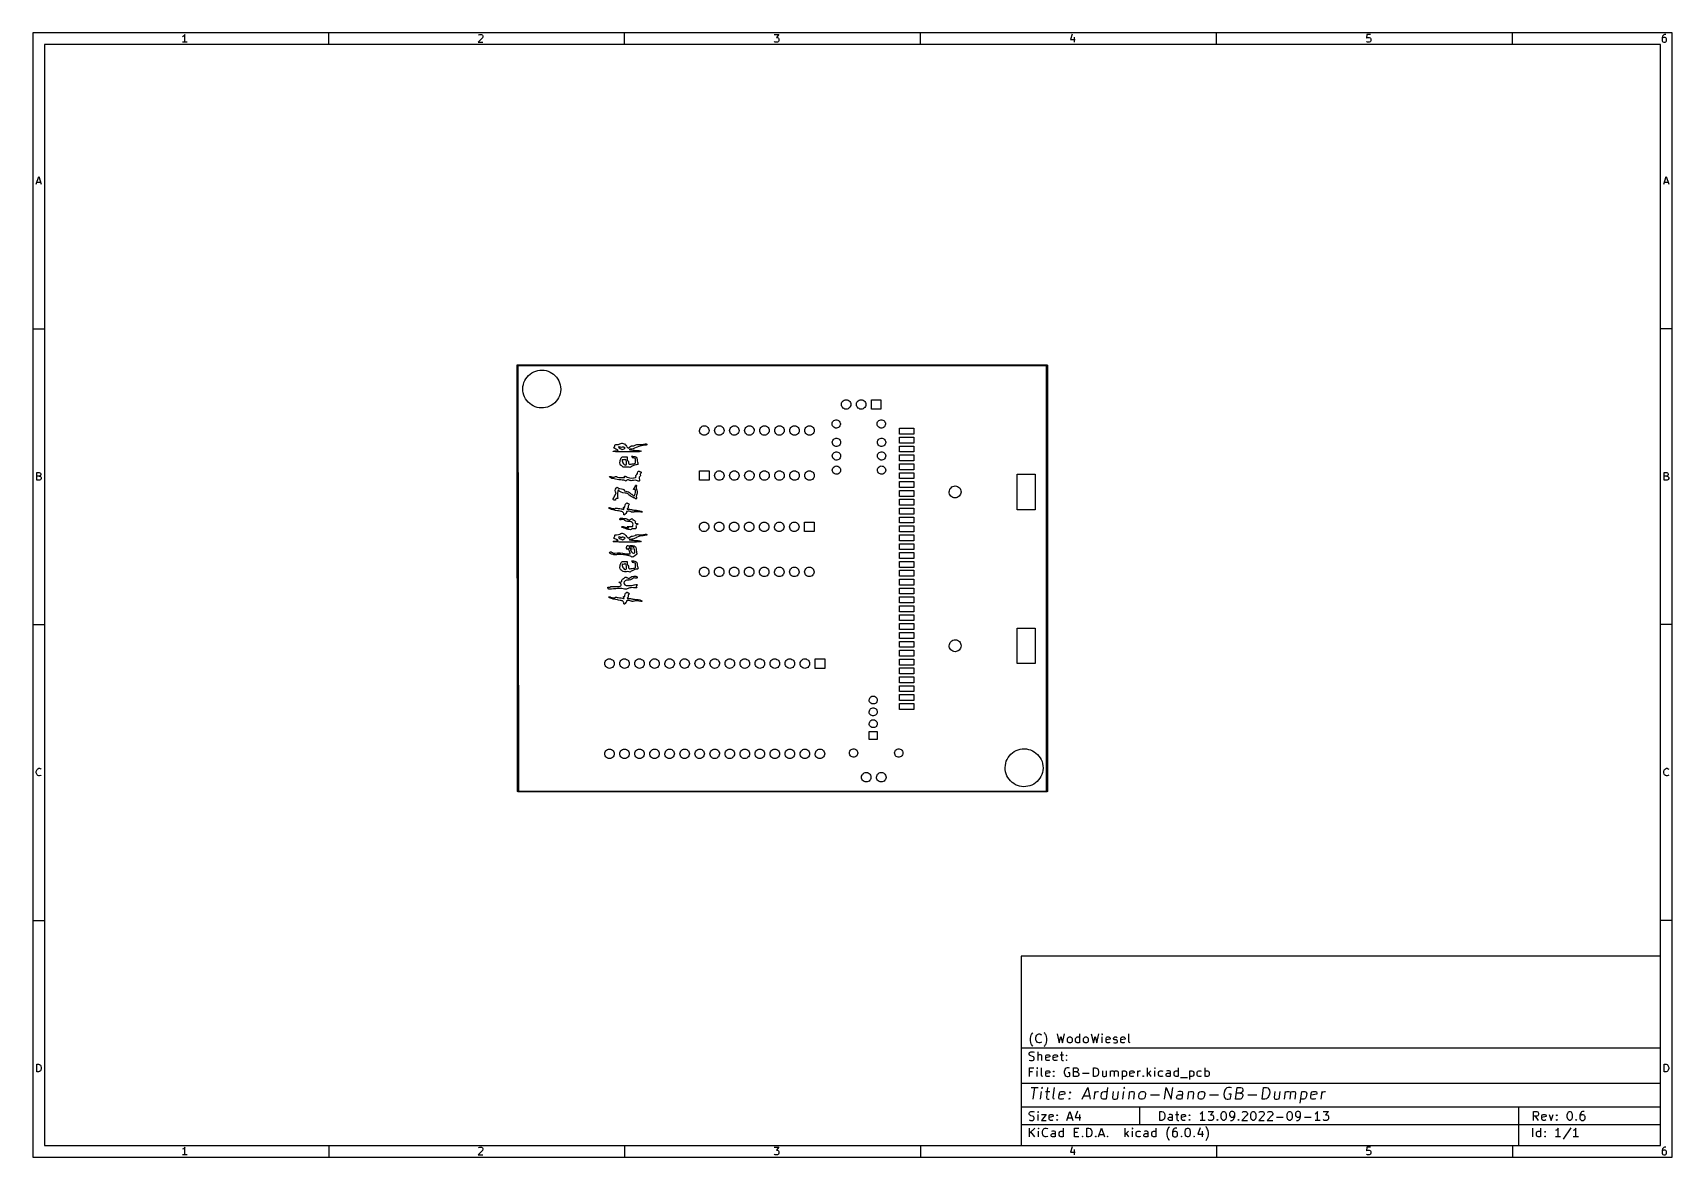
# Model space of a CAD drawing. Extents: x 0.4 to 11.3, y -7.9 to -0.4.
import ezdxf

# ---------------------------------------------------------------- set-up
doc = ezdxf.new("R2010")
doc.units = 0
doc.header["$MEASUREMENT"] = 0
doc.layers.add('BLACK', color=7, linetype='CONTINUOUS')

msp = doc.modelspace()

# ---------------------------------------------------------------- linework, layer by layer
at = {"layer": 'BLACK', "linetype": 'CONTINUOUS'}
for p, q in [((0.3937, -0.3937), (0.3937, -7.8743)), ((11.2993, -0.3937), (0.3937, -0.3937)), ((1.39553, -0.41723), (1.39065, -0.41967)), ((1.4004, -0.41236), (1.39553, -0.41723)), ((1.40528, -0.40504), (1.4004, -0.41236)), ((1.40528, -0.45622), (1.40528, -0.40504)), ((2.3622, -0.47244), (2.3622, -0.3937)), ((3.38597, -0.42698), (3.35672, -0.45622)), ((3.35916, -0.40992), (3.3616, -0.40748)), ((3.3616, -0.40748), (3.36647, -0.40504)), ((3.36647, -0.40504), (3.37866, -0.40504)), ((3.37866, -0.40504), (3.38353, -0.40748)), ((3.38353, -0.40748), (3.38597, -0.40992)), ((3.38597, -0.40992), (3.3884, -0.41479)), ((3.3884, -0.41967), (3.38597, -0.42698)), ((3.3884, -0.41479), (3.3884, -0.41967)), ((4.33071, -0.47244), (4.33071, -0.3937)), ((5.32522, -0.40504), (5.35691, -0.40504)), ((5.35691, -0.40504), (5.33985, -0.42454)), ((5.33985, -0.42454), (5.34716, -0.42454)), ((5.34716, -0.42454), (5.35203, -0.42698)), ((5.35203, -0.42698), (5.35447, -0.42941)), ((5.35447, -0.42941), (5.35691, -0.43429)), ((5.35691, -0.43429), (5.35691, -0.44648)), ((6.29921, -0.47244), (6.29921, -0.3937)), ((7.30835, -0.40261), (7.29617, -0.43916)), ((7.32054, -0.4221), (7.32054, -0.45622)), ((8.26772, -0.47244), (8.26772, -0.3937)), ((9.26711, -0.40504), (9.26467, -0.42941)), ((9.26467, -0.42941), (9.26711, -0.42698)), ((9.29148, -0.40504), (9.26711, -0.40504)), ((9.26711, -0.42698), (9.27198, -0.42454)), ((9.27198, -0.42454), (9.28417, -0.42454)), ((9.28417, -0.42454), (9.28904, -0.42698)), ((9.28904, -0.42698), (9.29148, -0.42941)), ((9.29148, -0.42941), (9.29392, -0.43429)), ((9.29392, -0.43429), (9.29392, -0.44648)), ((10.2362, -0.47244), (10.2362, -0.3937)), ((11.2356, -0.41723), (11.2332, -0.42698)), ((11.2332, -0.42698), (11.2332, -0.44648)), ((11.2356, -0.42941), (11.2332, -0.43429)), ((11.2405, -0.40992), (11.2356, -0.41723)), ((11.238, -0.42698), (11.2356, -0.42941)), ((11.2429, -0.42454), (11.238, -0.42698)), ((11.2429, -0.40748), (11.2405, -0.40992)), ((11.2478, -0.40504), (11.2429, -0.40748)), ((11.2527, -0.42454), (11.2429, -0.42454)), ((11.2575, -0.40504), (11.2478, -0.40504)), ((11.2575, -0.42698), (11.2527, -0.42454)), ((11.26, -0.42941), (11.2575, -0.42698)), ((11.2624, -0.43429), (11.26, -0.42941)), ((11.2624, -0.44648), (11.2624, -0.43429)), ((11.2993, -7.8743), (11.2993, -0.3937)), ((0.47244, -0.47244), (0.47244, -7.79556)), ((11.2206, -0.47244), (0.47244, -0.47244)), ((1.4199, -0.45622), (1.39065, -0.45622)), ((3.35672, -0.45622), (3.3884, -0.45622)), ((5.32766, -0.45379), (5.32522, -0.45135)), ((5.33254, -0.45622), (5.32766, -0.45379)), ((5.34716, -0.45622), (5.33254, -0.45622)), ((5.35203, -0.45379), (5.34716, -0.45622)), ((5.35447, -0.45135), (5.35203, -0.45379)), ((5.35691, -0.44648), (5.35447, -0.45135)), ((7.29617, -0.43916), (7.32785, -0.43916)), ((9.26711, -0.45379), (9.26467, -0.45135)), ((9.27198, -0.45622), (9.26711, -0.45379)), ((9.28417, -0.45622), (9.27198, -0.45622)), ((9.28904, -0.45379), (9.28417, -0.45622)), ((9.29148, -0.45135), (9.28904, -0.45379)), ((9.29392, -0.44648), (9.29148, -0.45135)), ((11.2206, -7.79556), (11.2206, -0.47244)), ((11.2332, -0.44648), (11.2356, -0.45135)), ((11.2356, -0.45135), (11.238, -0.45379)), ((11.238, -0.45379), (11.2429, -0.45622)), ((11.2429, -0.45622), (11.2527, -0.45622)), ((11.2527, -0.45622), (11.2575, -0.45379)), ((11.2575, -0.45379), (11.26, -0.45135)), ((11.26, -0.45135), (11.2624, -0.44648)), ((0.41601, -1.40111), (0.43307, -1.34993)), ((0.42089, -1.38648), (0.44526, -1.38648)), ((0.43307, -1.34993), (0.45013, -1.40111)), ((11.2429, -1.40111), (11.2599, -1.34993)), ((11.2477, -1.38648), (11.2721, -1.38648)), ((11.2599, -1.34993), (11.277, -1.40111)), ((0.3937, -2.3622), (0.47244, -2.3622)), ((11.2993, -2.3622), (11.2206, -2.3622)), ((3.61516, -2.6063), (3.61523, -2.60592)), ((3.61909, -5.44095), (3.61516, -2.6063)), ((3.6152, -2.60579), (3.61527, -2.60567)), ((3.61523, -2.60592), (3.6152, -2.60579)), ((3.61527, -2.60567), (3.61533, -2.60529)), ((3.61533, -2.60529), (3.61583, -2.6047)), ((3.61583, -2.6047), (3.61621, -2.60404)), ((3.61621, -2.60404), (3.61646, -2.60395)), ((3.61646, -2.60395), (3.61663, -2.60374)), ((3.61663, -2.60374), (3.61739, -2.60361)), ((3.61739, -2.60361), (3.61811, -2.60335)), ((3.61811, -2.60335), (7.14, -2.60335)), ((3.62107, -2.60925), (3.625, -5.43799)), ((7.13705, -2.60925), (3.62107, -2.60925)), ((7.13705, -5.43705), (7.13705, -2.60925)), ((7.14, -2.60335), (7.14038, -2.60341)), ((7.14038, -2.60341), (7.14051, -2.60339)), ((7.14051, -2.60339), (7.14063, -2.60346)), ((7.14063, -2.60346), (7.14101, -2.60352)), ((7.14101, -2.60352), (7.1416, -2.60402)), ((7.1416, -2.60402), (7.14226, -2.6044)), ((7.14226, -2.6044), (7.14235, -2.60465)), ((7.14235, -2.60465), (7.14256, -2.60482)), ((7.14256, -2.60482), (7.14269, -2.60558)), ((7.14269, -2.60558), (7.14295, -2.6063)), ((7.14295, -2.6063), (7.14295, -5.44)), ((3.65708, -2.73416), (3.66114, -2.72069)), ((3.66114, -2.72069), (3.66668, -2.70776)), ((3.66668, -2.70776), (3.67363, -2.69553)), ((3.67363, -2.69553), (3.6819, -2.68415)), ((3.6819, -2.68415), (3.69138, -2.67377)), ((3.69138, -2.67377), (3.70196, -2.6645)), ((3.70196, -2.6645), (3.71351, -2.65648)), ((3.71351, -2.65648), (3.72589, -2.64979)), ((3.72589, -2.64979), (3.73893, -2.64452)), ((3.73893, -2.64452), (3.75247, -2.64073)), ((3.75247, -2.64073), (3.76636, -2.63849)), ((3.76636, -2.63849), (3.78041, -2.6378)), ((3.78041, -2.6378), (3.79444, -2.63868)), ((3.79444, -2.63868), (3.8083, -2.64112)), ((3.8083, -2.64112), (3.82179, -2.6451)), ((3.82179, -2.6451), (3.83476, -2.65055)), ((3.83476, -2.65055), (3.84703, -2.65741)), ((3.84703, -2.65741), (3.85847, -2.6656)), ((3.85847, -2.6656), (3.86892, -2.67501)), ((3.86892, -2.67501), (3.87826, -2.68552)), ((3.87826, -2.68552), (3.88637, -2.69702)), ((3.88637, -2.69702), (3.89314, -2.70934)), ((3.89314, -2.70934), (3.8985, -2.72235)), ((3.8985, -2.72235), (3.90238, -2.73587)), ((3.65356, -2.76202), (3.65454, -2.74799)), ((3.65414, -2.77607), (3.65356, -2.76202)), ((3.6563, -2.78997), (3.65414, -2.77607)), ((3.65454, -2.74799), (3.65708, -2.73416)), ((3.65998, -2.80355), (3.6563, -2.78997)), ((3.66516, -2.81662), (3.65998, -2.80355)), ((3.67177, -2.82904), (3.66516, -2.81662)), ((3.67971, -2.84065), (3.67177, -2.82904)), ((3.88446, -2.8335), (3.87604, -2.84476)), ((3.89158, -2.82137), (3.88446, -2.8335)), ((3.8973, -2.80852), (3.89158, -2.82137)), ((3.90155, -2.79511), (3.8973, -2.80852)), ((3.90429, -2.78131), (3.90155, -2.79511)), ((3.90238, -2.73587), (3.90473, -2.74974)), ((3.90546, -2.7673), (3.90429, -2.78131)), ((3.90473, -2.74974), (3.90551, -2.76378)), ((3.90551, -2.76378), (3.90546, -2.7673)), ((5.79053, -2.83764), (5.79717, -2.83538)), ((5.79717, -2.83538), (5.80416, -2.83465)), ((5.80416, -2.83465), (5.81113, -2.83548)), ((5.89053, -2.83764), (5.89717, -2.83538)), ((5.89717, -2.83538), (5.90416, -2.83465)), ((5.90416, -2.83465), (5.91113, -2.83548)), ((5.97244, -2.89764), (5.97244, -2.83465)), ((5.97244, -2.83465), (6.03543, -2.83465)), ((6.03543, -2.83465), (6.03543, -2.89764)), ((3.6889, -2.8513), (3.67971, -2.84065)), ((3.69922, -2.86085), (3.6889, -2.8513)), ((3.71054, -2.8692), (3.69922, -2.86085)), ((3.72272, -2.87623), (3.71054, -2.8692)), ((3.73561, -2.88186), (3.72272, -2.87623)), ((3.74905, -2.88602), (3.73561, -2.88186)), ((3.76287, -2.88866), (3.74905, -2.88602)), ((3.77689, -2.88974), (3.76287, -2.88866)), ((3.79095, -2.88925), (3.77689, -2.88974)), ((3.80486, -2.88719), (3.79095, -2.88925)), ((3.81846, -2.8836), (3.80486, -2.88719)), ((3.83157, -2.87851), (3.81846, -2.8836)), ((3.84404, -2.87199), (3.83157, -2.87851)), ((3.8557, -2.86413), (3.84404, -2.87199)), ((3.86641, -2.85501), (3.8557, -2.86413)), ((3.87604, -2.84476), (3.86641, -2.85501)), ((5.77244, -2.8657), (5.77332, -2.85874)), ((5.77313, -2.87269), (5.77244, -2.8657)), ((5.77535, -2.87935), (5.77313, -2.87269)), ((5.77332, -2.85874), (5.77573, -2.85214)), ((5.77898, -2.88536), (5.77535, -2.87935)), ((5.77573, -2.85214), (5.77953, -2.84624)), ((5.78386, -2.89041), (5.77898, -2.88536)), ((5.77953, -2.84624), (5.78455, -2.84132)), ((5.78974, -2.89425), (5.78386, -2.89041)), ((5.78455, -2.84132), (5.79053, -2.83764)), ((5.79632, -2.8967), (5.78974, -2.89425)), ((5.80328, -2.89763), (5.79632, -2.8967)), ((5.81027, -2.89699), (5.80328, -2.89763)), ((5.81695, -2.89482), (5.81027, -2.89699)), ((5.81113, -2.83548), (5.81774, -2.83783)), ((5.82298, -2.89123), (5.81695, -2.89482)), ((5.81774, -2.83783), (5.82367, -2.8416)), ((5.82806, -2.88639), (5.82298, -2.89123)), ((5.82367, -2.8416), (5.82862, -2.84658)), ((5.83195, -2.88054), (5.82806, -2.88639)), ((5.82862, -2.84658), (5.83234, -2.85253)), ((5.83444, -2.87397), (5.83195, -2.88054)), ((5.83234, -2.85253), (5.83465, -2.85916)), ((5.83542, -2.86702), (5.83444, -2.87397)), ((5.83465, -2.85916), (5.83543, -2.86614)), ((5.83543, -2.86614), (5.83542, -2.86702)), ((5.87244, -2.8657), (5.87332, -2.85874)), ((5.87313, -2.87269), (5.87244, -2.8657)), ((5.87535, -2.87935), (5.87313, -2.87269)), ((5.87332, -2.85874), (5.87573, -2.85214)), ((5.87898, -2.88536), (5.87535, -2.87935)), ((5.87573, -2.85214), (5.87953, -2.84624)), ((5.88386, -2.89041), (5.87898, -2.88536)), ((5.87953, -2.84624), (5.88455, -2.84132)), ((5.88974, -2.89425), (5.88386, -2.89041)), ((5.88455, -2.84132), (5.89053, -2.83764)), ((5.89632, -2.8967), (5.88974, -2.89425)), ((5.90328, -2.89763), (5.89632, -2.8967)), ((5.91027, -2.89699), (5.90328, -2.89763)), ((5.91695, -2.89482), (5.91027, -2.89699)), ((5.91113, -2.83548), (5.91774, -2.83783)), ((5.92298, -2.89123), (5.91695, -2.89482)), ((5.91774, -2.83783), (5.92367, -2.8416)), ((5.92806, -2.88639), (5.92298, -2.89123)), ((5.92367, -2.8416), (5.92862, -2.84658)), ((5.93195, -2.88054), (5.92806, -2.88639)), ((5.92862, -2.84658), (5.93234, -2.85253)), ((5.93444, -2.87397), (5.93195, -2.88054)), ((5.93234, -2.85253), (5.93465, -2.85916)), ((5.93542, -2.86702), (5.93444, -2.87397)), ((5.93465, -2.85916), (5.93543, -2.86614)), ((5.93543, -2.86614), (5.93542, -2.86702)), ((6.03543, -2.89764), (5.97244, -2.89764)), ((4.8291, -3.03917), (4.82998, -3.0322)), ((4.82978, -3.04615), (4.8291, -3.03917)), ((4.832, -3.05282), (4.82978, -3.04615)), ((4.82998, -3.0322), (4.83238, -3.0256)), ((4.83564, -3.05882), (4.832, -3.05282)), ((4.83238, -3.0256), (4.83618, -3.0197)), ((4.83618, -3.0197), (4.8412, -3.01479)), ((4.8412, -3.01479), (4.84718, -3.01111)), ((4.84718, -3.01111), (4.85383, -3.00884)), ((4.85383, -3.00884), (4.86081, -3.00811)), ((4.86081, -3.00811), (4.86778, -3.00894)), ((4.86778, -3.00894), (4.8744, -3.0113)), ((4.8744, -3.0113), (4.88033, -3.01506)), ((4.88033, -3.01506), (4.88527, -3.02004)), ((4.88527, -3.02004), (4.88899, -3.026)), ((4.8911, -3.04744), (4.8886, -3.054)), ((4.88899, -3.026), (4.8913, -3.03263)), ((4.89207, -3.04049), (4.8911, -3.04744)), ((4.8913, -3.03263), (4.89209, -3.03961)), ((4.89209, -3.03961), (4.89207, -3.04049)), ((4.9291, -3.03917), (4.92998, -3.0322)), ((4.92978, -3.04615), (4.9291, -3.03917)), ((4.932, -3.05282), (4.92978, -3.04615)), ((4.92998, -3.0322), (4.93238, -3.0256)), ((4.93564, -3.05882), (4.932, -3.05282)), ((4.93238, -3.0256), (4.93618, -3.0197)), ((4.93618, -3.0197), (4.9412, -3.01479)), ((4.9412, -3.01479), (4.94718, -3.01111)), ((4.94718, -3.01111), (4.95383, -3.00884)), ((4.95383, -3.00884), (4.96081, -3.00811)), ((4.96081, -3.00811), (4.96778, -3.00894)), ((4.96778, -3.00894), (4.9744, -3.0113)), ((4.9744, -3.0113), (4.98033, -3.01506)), ((4.98033, -3.01506), (4.98527, -3.02004)), ((4.98527, -3.02004), (4.98899, -3.026)), ((4.9911, -3.04744), (4.9886, -3.054)), ((4.98899, -3.026), (4.9913, -3.03263)), ((4.99207, -3.04049), (4.9911, -3.04744)), ((4.9913, -3.03263), (4.99209, -3.03961)), ((4.99209, -3.03961), (4.99207, -3.04049)), ((5.0291, -3.03917), (5.02998, -3.0322)), ((5.02978, -3.04615), (5.0291, -3.03917)), ((5.032, -3.05282), (5.02978, -3.04615)), ((5.02998, -3.0322), (5.03238, -3.0256)), ((5.03564, -3.05882), (5.032, -3.05282)), ((5.03238, -3.0256), (5.03618, -3.0197)), ((5.03618, -3.0197), (5.0412, -3.01479)), ((5.0412, -3.01479), (5.04718, -3.01111)), ((5.04718, -3.01111), (5.05383, -3.00884)), ((5.05383, -3.00884), (5.06081, -3.00811)), ((5.06081, -3.00811), (5.06778, -3.00894)), ((5.06778, -3.00894), (5.0744, -3.0113)), ((5.0744, -3.0113), (5.08033, -3.01506)), ((5.08033, -3.01506), (5.08527, -3.02004)), ((5.08527, -3.02004), (5.08899, -3.026)), ((5.0911, -3.04744), (5.0886, -3.054)), ((5.08899, -3.026), (5.0913, -3.03263)), ((5.09207, -3.04049), (5.0911, -3.04744)), ((5.0913, -3.03263), (5.09209, -3.03961)), ((5.09209, -3.03961), (5.09207, -3.04049)), ((5.1291, -3.03917), (5.12998, -3.0322)), ((5.12978, -3.04615), (5.1291, -3.03917)), ((5.132, -3.05282), (5.12978, -3.04615)), ((5.12998, -3.0322), (5.13238, -3.0256)), ((5.13564, -3.05882), (5.132, -3.05282)), ((5.13238, -3.0256), (5.13618, -3.0197)), ((5.13618, -3.0197), (5.1412, -3.01479)), ((5.1412, -3.01479), (5.14718, -3.01111)), ((5.14718, -3.01111), (5.15383, -3.00884)), ((5.15383, -3.00884), (5.16081, -3.00811)), ((5.16081, -3.00811), (5.16778, -3.00894)), ((5.16778, -3.00894), (5.1744, -3.0113)), ((5.1744, -3.0113), (5.18033, -3.01506)), ((5.18033, -3.01506), (5.18527, -3.02004)), ((5.18527, -3.02004), (5.18899, -3.026)), ((5.1911, -3.04744), (5.1886, -3.054)), ((5.18899, -3.026), (5.1913, -3.03263)), ((5.19207, -3.04049), (5.1911, -3.04744)), ((5.1913, -3.03263), (5.19209, -3.03961)), ((5.19209, -3.03961), (5.19207, -3.04049)), ((5.2291, -3.03917), (5.22998, -3.0322)), ((5.22978, -3.04615), (5.2291, -3.03917)), ((5.232, -3.05282), (5.22978, -3.04615)), ((5.22998, -3.0322), (5.23238, -3.0256)), ((5.23564, -3.05882), (5.232, -3.05282)), ((5.23238, -3.0256), (5.23618, -3.0197)), ((5.23618, -3.0197), (5.2412, -3.01479)), ((5.2412, -3.01479), (5.24718, -3.01111)), ((5.24718, -3.01111), (5.25383, -3.00884)), ((5.25383, -3.00884), (5.26081, -3.00811)), ((5.26081, -3.00811), (5.26778, -3.00894)), ((5.26778, -3.00894), (5.2744, -3.0113)), ((5.2744, -3.0113), (5.28033, -3.01506)), ((5.28033, -3.01506), (5.28527, -3.02004)), ((5.28527, -3.02004), (5.28899, -3.026)), ((5.2911, -3.04744), (5.2886, -3.054)), ((5.28899, -3.026), (5.2913, -3.03263)), ((5.29207, -3.04049), (5.2911, -3.04744)), ((5.2913, -3.03263), (5.29209, -3.03961)), ((5.29209, -3.03961), (5.29207, -3.04049)), ((5.3291, -3.03917), (5.32998, -3.0322)), ((5.32978, -3.04615), (5.3291, -3.03917)), ((5.332, -3.05282), (5.32978, -3.04615)), ((5.32998, -3.0322), (5.33238, -3.0256)), ((5.33564, -3.05882), (5.332, -3.05282)), ((5.33238, -3.0256), (5.33618, -3.0197)), ((5.33618, -3.0197), (5.3412, -3.01479)), ((5.3412, -3.01479), (5.34718, -3.01111)), ((5.34718, -3.01111), (5.35383, -3.00884)), ((5.35383, -3.00884), (5.36081, -3.00811)), ((5.36081, -3.00811), (5.36778, -3.00894)), ((5.36778, -3.00894), (5.3744, -3.0113)), ((5.3744, -3.0113), (5.38033, -3.01506)), ((5.38033, -3.01506), (5.38527, -3.02004)), ((5.38527, -3.02004), (5.38899, -3.026)), ((5.3911, -3.04744), (5.3886, -3.054)), ((5.38899, -3.026), (5.3913, -3.03263)), ((5.39207, -3.04049), (5.3911, -3.04744)), ((5.3913, -3.03263), (5.39209, -3.03961)), ((5.39209, -3.03961), (5.39207, -3.04049)), ((5.4291, -3.03917), (5.42998, -3.0322)), ((5.42978, -3.04615), (5.4291, -3.03917)), ((5.432, -3.05282), (5.42978, -3.04615)), ((5.42998, -3.0322), (5.43238, -3.0256)), ((5.43564, -3.05882), (5.432, -3.05282)), ((5.43238, -3.0256), (5.43618, -3.0197)), ((5.43618, -3.0197), (5.4412, -3.01479)), ((5.4412, -3.01479), (5.44718, -3.01111)), ((5.44718, -3.01111), (5.45383, -3.00884)), ((5.45383, -3.00884), (5.46081, -3.00811)), ((5.46081, -3.00811), (5.46778, -3.00894)), ((5.46778, -3.00894), (5.4744, -3.0113)), ((5.4744, -3.0113), (5.48033, -3.01506)), ((5.48033, -3.01506), (5.48527, -3.02004)), ((5.48527, -3.02004), (5.48899, -3.026)), ((5.4911, -3.04744), (5.4886, -3.054)), ((5.48899, -3.026), (5.4913, -3.03263)), ((5.49207, -3.04049), (5.4911, -3.04744)), ((5.4913, -3.03263), (5.49209, -3.03961)), ((5.49209, -3.03961), (5.49207, -3.04049)), ((5.5291, -3.03917), (5.52998, -3.0322)), ((5.52978, -3.04615), (5.5291, -3.03917)), ((5.532, -3.05282), (5.52978, -3.04615)), ((5.52998, -3.0322), (5.53238, -3.0256)), ((5.53564, -3.05882), (5.532, -3.05282)), ((5.53238, -3.0256), (5.53618, -3.0197)), ((5.53618, -3.0197), (5.5412, -3.01479)), ((5.5412, -3.01479), (5.54718, -3.01111)), ((5.54718, -3.01111), (5.55383, -3.00884)), ((5.55383, -3.00884), (5.56081, -3.00811)), ((5.56081, -3.00811), (5.56778, -3.00894)), ((5.56778, -3.00894), (5.5744, -3.0113)), ((5.5744, -3.0113), (5.58033, -3.01506)), ((5.58033, -3.01506), (5.58527, -3.02004)), ((5.58527, -3.02004), (5.58899, -3.026)), ((5.5911, -3.04744), (5.5886, -3.054)), ((5.58899, -3.026), (5.5913, -3.03263)), ((5.59207, -3.04049), (5.5911, -3.04744)), ((5.5913, -3.03263), (5.59209, -3.03961)), ((5.59209, -3.03961), (5.59207, -3.04049)), ((5.71063, -2.99577), (5.7115, -2.98921)), ((5.71136, -3.00236), (5.71063, -2.99577)), ((5.71363, -3.00857), (5.71136, -3.00236)), ((5.7115, -2.98921), (5.7139, -2.98304)), ((5.71733, -3.01407), (5.71363, -3.00857)), ((5.7139, -2.98304), (5.71771, -2.97762)), ((5.72222, -3.01853), (5.71733, -3.01407)), ((5.71771, -2.97762), (5.7227, -2.97327)), ((5.72804, -3.02169), (5.72222, -3.01853)), ((5.7227, -2.97327), (5.72858, -2.97023)), ((5.73445, -3.02337), (5.72804, -3.02169)), ((5.72858, -2.97023), (5.73502, -2.96869)), ((5.74107, -3.02347), (5.73445, -3.02337)), ((5.73502, -2.96869), (5.74164, -2.96872)), ((5.74752, -3.02199), (5.74107, -3.02347)), ((5.74164, -2.96872), (5.74807, -2.97033)), ((5.75344, -3.01902), (5.74752, -3.02199)), ((5.74807, -2.97033), (5.75392, -2.97343)), ((5.75848, -3.01472), (5.75344, -3.01902)), ((5.75392, -2.97343), (5.75886, -2.97784)), ((5.76234, -3.00934), (5.75848, -3.01472)), ((5.75886, -2.97784), (5.76261, -2.9833)), ((5.76481, -3.0032), (5.76234, -3.00934)), ((5.76261, -2.9833), (5.76495, -2.98949)), ((5.76574, -2.99664), (5.76481, -3.0032)), ((5.76495, -2.98949), (5.76575, -2.99606)), ((5.76575, -2.99606), (5.76574, -2.99664)), ((6.01063, -2.99577), (6.0115, -2.98921)), ((6.01136, -3.00236), (6.01063, -2.99577)), ((6.01363, -3.00857), (6.01136, -3.00236)), ((6.0115, -2.98921), (6.0139, -2.98304)), ((6.01733, -3.01407), (6.01363, -3.00857)), ((6.0139, -2.98304), (6.01771, -2.97762)), ((6.02222, -3.01853), (6.01733, -3.01407)), ((6.01771, -2.97762), (6.0227, -2.97327)), ((6.02804, -3.02169), (6.02222, -3.01853)), ((6.0227, -2.97327), (6.02858, -2.97023)), ((6.03445, -3.02337), (6.02804, -3.02169)), ((6.02858, -2.97023), (6.03502, -2.96869)), ((6.04107, -3.02347), (6.03445, -3.02337)), ((6.03502, -2.96869), (6.04164, -2.96872)), ((6.04752, -3.02199), (6.04107, -3.02347)), ((6.04164, -2.96872), (6.04807, -2.97033)), ((6.05344, -3.01902), (6.04752, -3.02199)), ((6.04807, -2.97033), (6.05392, -2.97343)), ((6.05848, -3.01472), (6.05344, -3.01902)), ((6.05392, -2.97343), (6.05886, -2.97784)), ((6.06234, -3.00934), (6.05848, -3.01472)), ((6.05886, -2.97784), (6.06261, -2.9833)), ((6.06481, -3.0032), (6.06234, -3.00934)), ((6.06261, -2.9833), (6.06495, -2.98949)), ((6.06574, -2.99664), (6.06481, -3.0032)), ((6.06495, -2.98949), (6.06575, -2.99606)), ((6.06575, -2.99606), (6.06574, -2.99664)), ((6.15921, -3.06433), (6.15921, -3.02496)), ((6.15921, -3.02496), (6.2537, -3.02496)), ((6.2537, -3.02496), (6.2537, -3.06433)), ((4.25919, -3.15533), (4.2592, -3.15529)), ((4.25921, -3.15536), (4.25919, -3.15533)), ((4.2592, -3.15526), (4.25985, -3.15322)), ((4.2592, -3.15529), (4.2592, -3.15526)), ((4.25921, -3.15541), (4.25921, -3.15536)), ((4.25924, -3.15543), (4.25921, -3.15541)), ((4.25925, -3.15546), (4.25924, -3.15543)), ((4.26216, -3.15813), (4.25925, -3.15546)), ((4.25985, -3.15322), (4.25989, -3.15317)), ((4.25989, -3.15317), (4.25991, -3.15313)), ((4.25991, -3.15313), (4.26146, -3.15184)), ((4.26146, -3.15184), (4.2641, -3.14788)), ((4.26218, -3.15814), (4.26216, -3.15813)), ((4.26219, -3.15815), (4.26218, -3.15814)), ((4.26485, -3.15982), (4.26219, -3.15815)), ((4.2641, -3.14788), (4.26568, -3.14191)), ((4.26486, -3.15983), (4.26485, -3.15982)), ((4.26487, -3.15983), (4.26486, -3.15983)), ((4.2711, -3.16304), (4.26487, -3.15983)), ((4.26568, -3.14191), (4.26573, -3.1414)), ((4.26573, -3.14139), (4.26633, -3.13679)), ((4.26573, -3.1414), (4.26573, -3.14139)), ((4.26573, -3.14139), (4.26573, -3.14139)), ((4.26633, -3.13679), (4.26636, -3.13675)), ((4.26636, -3.13675), (4.26637, -3.1367)), ((4.26637, -3.1367), (4.26794, -3.13439)), ((4.26794, -3.13439), (4.268, -3.13435)), ((4.268, -3.13435), (4.26806, -3.13431)), ((4.26806, -3.13431), (4.27182, -3.13347)), ((4.27182, -3.13347), (4.27184, -3.13348)), ((4.27184, -3.13348), (4.27185, -3.13347)), ((4.27185, -3.13347), (4.2777, -3.13331)), ((4.2777, -3.13331), (4.28889, -3.13179)), ((4.28889, -3.13179), (4.29876, -3.12837)), ((4.29217, -3.14844), (4.29072, -3.1502)), ((4.29072, -3.1502), (4.29199, -3.15268)), ((4.29199, -3.15268), (4.29519, -3.15575)), ((4.29537, -3.14768), (4.29217, -3.14844)), ((4.29519, -3.15575), (4.30044, -3.1594)), ((4.3013, -3.14993), (4.29537, -3.14768)), ((4.29876, -3.12837), (4.30571, -3.1255)), ((4.30044, -3.1594), (4.30519, -3.16119)), ((4.30311, -3.15093), (4.3013, -3.14993)), ((4.30314, -3.15094), (4.30311, -3.15093)), ((4.30316, -3.15095), (4.30314, -3.15094)), ((4.30805, -3.15235), (4.30316, -3.15095)), ((4.30519, -3.16119), (4.3057, -3.16122)), ((4.3057, -3.16122), (4.30573, -3.16123)), ((4.30571, -3.1255), (4.30572, -3.1255)), ((4.30572, -3.1255), (4.30573, -3.12549)), ((4.30573, -3.12549), (4.31186, -3.12374)), ((4.30573, -3.16123), (4.30575, -3.16123)), ((4.30575, -3.16123), (4.30997, -3.16272)), ((4.30811, -3.15235), (4.30805, -3.15235)), ((4.30816, -3.15235), (4.30811, -3.15235)), ((4.3133, -3.15091), (4.30816, -3.15235)), ((4.31186, -3.12374), (4.31188, -3.12374)), ((4.31188, -3.12374), (4.31189, -3.12374)), ((4.31189, -3.12374), (4.31391, -3.12349)), ((4.31331, -3.15091), (4.3133, -3.15091)), ((4.31332, -3.15091), (4.31331, -3.15091)), ((4.31533, -3.1501), (4.31332, -3.15091)), ((4.31391, -3.12349), (4.31395, -3.1235)), ((4.31395, -3.1235), (4.31398, -3.1235)), ((4.31398, -3.1235), (4.3213, -3.12501)), ((4.32034, -3.14956), (4.31533, -3.1501)), ((4.32663, -3.1515), (4.32034, -3.14956)), ((4.3213, -3.12501), (4.32132, -3.12503)), ((4.32132, -3.12503), (4.32135, -3.12503)), ((4.32135, -3.12503), (4.32902, -3.1289)), ((4.32163, -3.16416), (4.32697, -3.16079)), ((4.32795, -3.15206), (4.32663, -3.1515)), ((4.32697, -3.16079), (4.33159, -3.15761)), ((4.33245, -3.15422), (4.32795, -3.15206)), ((4.32902, -3.1289), (4.32904, -3.12892)), ((4.32904, -3.12892), (4.32907, -3.12893)), ((4.32907, -3.12893), (4.33476, -3.13397)), ((4.33159, -3.15761), (4.33408, -3.15551)), ((4.33413, -3.15542), (4.33245, -3.15422)), ((4.33408, -3.15551), (4.33413, -3.15542)), ((4.33476, -3.13397), (4.33477, -3.13399)), ((4.33477, -3.13399), (4.33479, -3.134)), ((4.33479, -3.134), (4.33496, -3.13424)), ((4.33496, -3.13424), (4.33806, -3.13823)), ((4.33806, -3.13823), (4.34278, -3.14396)), ((4.34278, -3.14396), (4.34578, -3.14748)), ((4.34578, -3.14748), (4.35357, -3.15653)), ((4.35357, -3.15653), (4.3644, -3.14879)), ((4.3644, -3.14879), (4.36441, -3.14879)), ((4.36441, -3.14879), (4.37162, -3.14413)), ((4.36441, -3.14879), (4.36441, -3.14879)), ((4.37162, -3.14413), (4.37164, -3.14413)), ((4.37164, -3.14413), (4.37166, -3.14411)), ((4.37166, -3.14411), (4.37723, -3.14198)), ((4.37723, -3.14198), (4.37726, -3.14199)), ((4.37726, -3.14199), (4.37729, -3.14197)), ((4.37729, -3.14197), (4.38276, -3.1418)), ((4.38652, -3.16148), (4.37931, -3.16326)), ((4.38276, -3.1418), (4.38277, -3.14181)), ((4.38277, -3.14181), (4.38278, -3.1418)), ((4.38278, -3.1418), (4.38328, -3.14186)), ((4.38328, -3.14186), (4.39128, -3.14134)), ((4.38653, -3.16147), (4.38652, -3.16148)), ((4.38654, -3.16147), (4.38653, -3.16147)), ((4.39555, -3.15815), (4.38654, -3.16147)), ((4.39128, -3.14134), (4.40016, -3.13752)), ((4.39556, -3.15815), (4.39555, -3.15815)), ((4.4074, -3.15296), (4.39556, -3.15815)), ((4.39556, -3.15815), (4.39556, -3.15815)), ((4.40016, -3.13752), (4.40046, -3.13735)), ((4.40046, -3.13735), (4.40047, -3.13734)), ((4.40046, -3.13735), (4.40046, -3.13735)), ((4.40047, -3.13734), (4.40614, -3.13442)), ((4.40614, -3.13442), (4.40616, -3.13442)), ((4.40616, -3.13442), (4.40617, -3.13441)), ((4.40617, -3.13441), (4.4114, -3.13291)), ((4.41493, -3.14959), (4.4074, -3.15296)), ((4.4074, -3.15296), (4.4074, -3.15296)), ((4.4074, -3.15296), (4.4074, -3.15296)), ((4.4114, -3.13291), (4.41142, -3.13291)), ((4.41142, -3.13291), (4.41144, -3.1329)), ((4.41144, -3.1329), (4.41789, -3.13253)), ((4.42498, -3.14554), (4.41493, -3.14959)), ((4.41789, -3.13253), (4.4179, -3.13254)), ((4.4179, -3.13254), (4.41791, -3.13253)), ((4.41791, -3.13253), (4.42611, -3.13293)), ((4.43385, -3.1428), (4.42498, -3.14554)), ((4.42611, -3.13293), (4.4441, -3.13265)), ((4.44328, -3.14089), (4.43385, -3.1428)), ((4.45496, -3.13932), (4.44328, -3.14089)), ((4.4441, -3.13265), (4.45693, -3.13064)), ((4.4652, -3.13798), (4.45496, -3.13932)), ((4.45693, -3.13064), (4.46761, -3.12871)), ((4.46521, -3.13798), (4.4652, -3.13798)), ((4.4652, -3.13798), (4.4652, -3.13798)), ((4.47312, -3.13654), (4.46521, -3.13798)), ((4.46761, -3.12871), (4.46763, -3.12871)), ((4.46763, -3.12871), (4.46764, -3.1287)), ((4.46764, -3.1287), (4.47462, -3.1287)), ((4.47313, -3.13653), (4.47312, -3.13654)), ((4.47315, -3.13653), (4.47313, -3.13653)), ((4.47754, -3.13506), (4.47315, -3.13653)), ((4.47462, -3.1287), (4.47466, -3.12872)), ((4.47466, -3.12872), (4.47471, -3.12873)), ((4.47471, -3.12873), (4.47828, -3.13069)), ((4.47758, -3.13502), (4.47754, -3.13506)), ((4.47762, -3.13499), (4.47758, -3.13502)), ((4.47898, -3.13337), (4.47762, -3.13499)), ((4.47828, -3.13069), (4.47828, -3.13069)), ((4.47828, -3.13069), (4.47828, -3.13069)), ((4.47828, -3.13069), (4.47833, -3.13075)), ((4.47833, -3.13075), (4.47838, -3.13081)), ((4.47838, -3.13081), (4.47838, -3.13081)), ((4.47838, -3.13081), (4.47838, -3.13081)), ((4.47838, -3.13081), (4.47902, -3.13319)), ((4.479, -3.13334), (4.47898, -3.13335)), ((4.47898, -3.13335), (4.47898, -3.13337)), ((4.47901, -3.13328), (4.479, -3.13334)), ((4.47902, -3.13322), (4.47901, -3.13328)), ((4.47902, -3.13319), (4.47902, -3.13321)), ((4.47902, -3.13321), (4.47902, -3.13322)), ((4.84051, -3.06387), (4.83564, -3.05882)), ((4.84639, -3.06772), (4.84051, -3.06387)), ((4.85297, -3.07017), (4.84639, -3.06772)), ((4.85993, -3.0711), (4.85297, -3.07017)), ((4.86692, -3.07046), (4.85993, -3.0711)), ((4.8736, -3.06829), (4.86692, -3.07046)), ((4.87963, -3.06469), (4.8736, -3.06829)), ((4.88472, -3.05985), (4.87963, -3.06469)), ((4.8886, -3.054), (4.88472, -3.05985)), ((4.94051, -3.06387), (4.93564, -3.05882)), ((4.94639, -3.06772), (4.94051, -3.06387)), ((4.95297, -3.07017), (4.94639, -3.06772)), ((4.95993, -3.0711), (4.95297, -3.07017)), ((4.96692, -3.07046), (4.95993, -3.0711)), ((4.9736, -3.06829), (4.96692, -3.07046)), ((4.97963, -3.06469), (4.9736, -3.06829)), ((4.98472, -3.05985), (4.97963, -3.06469)), ((4.9886, -3.054), (4.98472, -3.05985)), ((5.04051, -3.06387), (5.03564, -3.05882)), ((5.04639, -3.06772), (5.04051, -3.06387)), ((5.05297, -3.07017), (5.04639, -3.06772)), ((5.05993, -3.0711), (5.05297, -3.07017)), ((5.06692, -3.07046), (5.05993, -3.0711)), ((5.0736, -3.06829), (5.06692, -3.07046)), ((5.07963, -3.06469), (5.0736, -3.06829)), ((5.08472, -3.05985), (5.07963, -3.06469)), ((5.0886, -3.054), (5.08472, -3.05985)), ((5.14051, -3.06387), (5.13564, -3.05882)), ((5.14639, -3.06772), (5.14051, -3.06387)), ((5.15297, -3.07017), (5.14639, -3.06772)), ((5.15993, -3.0711), (5.15297, -3.07017)), ((5.16692, -3.07046), (5.15993, -3.0711)), ((5.1736, -3.06829), (5.16692, -3.07046)), ((5.17963, -3.06469), (5.1736, -3.06829)), ((5.18472, -3.05985), (5.17963, -3.06469)), ((5.1886, -3.054), (5.18472, -3.05985)), ((5.24051, -3.06387), (5.23564, -3.05882)), ((5.24639, -3.06772), (5.24051, -3.06387)), ((5.25297, -3.07017), (5.24639, -3.06772)), ((5.25993, -3.0711), (5.25297, -3.07017)), ((5.26692, -3.07046), (5.25993, -3.0711)), ((5.2736, -3.06829), (5.26692, -3.07046)), ((5.27963, -3.06469), (5.2736, -3.06829)), ((5.28472, -3.05985), (5.27963, -3.06469)), ((5.2886, -3.054), (5.28472, -3.05985)), ((5.34051, -3.06387), (5.33564, -3.05882)), ((5.34639, -3.06772), (5.34051, -3.06387)), ((5.35297, -3.07017), (5.34639, -3.06772)), ((5.35993, -3.0711), (5.35297, -3.07017)), ((5.36692, -3.07046), (5.35993, -3.0711)), ((5.3736, -3.06829), (5.36692, -3.07046)), ((5.37963, -3.06469), (5.3736, -3.06829)), ((5.38472, -3.05985), (5.37963, -3.06469)), ((5.3886, -3.054), (5.38472, -3.05985)), ((5.44051, -3.06387), (5.43564, -3.05882)), ((5.44639, -3.06772), (5.44051, -3.06387)), ((5.45297, -3.07017), (5.44639, -3.06772)), ((5.45993, -3.0711), (5.45297, -3.07017)), ((5.46692, -3.07046), (5.45993, -3.0711)), ((5.4736, -3.06829), (5.46692, -3.07046)), ((5.47963, -3.06469), (5.4736, -3.06829)), ((5.48472, -3.05985), (5.47963, -3.06469)), ((5.4886, -3.054), (5.48472, -3.05985)), ((5.54051, -3.06387), (5.53564, -3.05882)), ((5.54639, -3.06772), (5.54051, -3.06387)), ((5.55297, -3.07017), (5.54639, -3.06772)), ((5.55993, -3.0711), (5.55297, -3.07017)), ((5.56692, -3.07046), (5.55993, -3.0711)), ((5.5736, -3.06829), (5.56692, -3.07046)), ((5.57963, -3.06469), (5.5736, -3.06829)), ((5.58472, -3.05985), (5.57963, -3.06469)), ((5.5886, -3.054), (5.58472, -3.05985)), ((5.71221, -3.11782), (5.71307, -3.11126)), ((5.71293, -3.1244), (5.71221, -3.11782)), ((5.71521, -3.13062), (5.71293, -3.1244)), ((5.71307, -3.11126), (5.71548, -3.10509)), ((5.7189, -3.13612), (5.71521, -3.13062)), ((5.71548, -3.10509), (5.71928, -3.09967)), ((5.7238, -3.14057), (5.7189, -3.13612)), ((5.71928, -3.09967), (5.72427, -3.09532)), ((5.72962, -3.14373), (5.7238, -3.14057)), ((5.72427, -3.09532), (5.73016, -3.09228)), ((5.73602, -3.14541), (5.72962, -3.14373)), ((5.73016, -3.09228), (5.7366, -3.09073)), ((5.74264, -3.14552), (5.73602, -3.14541)), ((5.7366, -3.09073), (5.74322, -3.09077)), ((5.7491, -3.14404), (5.74264, -3.14552)), ((5.74322, -3.09077), (5.74964, -3.09238)), ((5.75501, -3.14106), (5.7491, -3.14404)), ((5.74964, -3.09238), (5.75549, -3.09548)), ((5.76005, -3.13676), (5.75501, -3.14106)), ((5.75549, -3.09548), (5.76044, -3.09989)), ((5.76391, -3.13139), (5.76005, -3.13676)), ((5.76044, -3.09989), (5.76419, -3.10534)), ((5.76638, -3.12524), (5.76391, -3.13139)), ((5.76419, -3.10534), (5.76653, -3.11154)), ((5.76732, -3.11869), (5.76638, -3.12524)), ((5.76653, -3.11154), (5.76732, -3.11811)), ((5.76732, -3.11811), (5.76732, -3.11869)), ((6.01221, -3.11782), (6.01307, -3.11126)), ((6.01293, -3.1244), (6.01221, -3.11782)), ((6.01521, -3.13062), (6.01293, -3.1244)), ((6.01307, -3.11126), (6.01548, -3.10509)), ((6.0189, -3.13612), (6.01521, -3.13062)), ((6.01548, -3.10509), (6.01928, -3.09967)), ((6.0238, -3.14057), (6.0189, -3.13612)), ((6.01928, -3.09967), (6.02427, -3.09532)), ((6.02962, -3.14373), (6.0238, -3.14057)), ((6.02427, -3.09532), (6.03016, -3.09228)), ((6.03602, -3.14541), (6.02962, -3.14373)), ((6.03016, -3.09228), (6.0366, -3.09073)), ((6.04264, -3.14552), (6.03602, -3.14541)), ((6.0366, -3.09073), (6.04322, -3.09077)), ((6.0491, -3.14404), (6.04264, -3.14552)), ((6.04322, -3.09077), (6.04964, -3.09238)), ((6.05501, -3.14106), (6.0491, -3.14404)), ((6.04964, -3.09238), (6.05549, -3.09548)), ((6.06005, -3.13676), (6.05501, -3.14106)), ((6.05549, -3.09548), (6.06044, -3.09989)), ((6.06391, -3.13139), (6.06005, -3.13676)), ((6.06044, -3.09989), (6.06419, -3.10534)), ((6.06638, -3.12524), (6.06391, -3.13139)), ((6.06419, -3.10534), (6.06653, -3.11154)), ((6.06732, -3.11869), (6.06638, -3.12524)), ((6.06653, -3.11154), (6.06732, -3.11811)), ((6.06732, -3.11811), (6.06732, -3.11869)), ((6.2537, -3.06433), (6.15921, -3.06433)), ((6.15921, -3.12339), (6.15921, -3.08402)), ((6.15921, -3.08402), (6.2537, -3.08402)), ((6.2537, -3.12339), (6.15921, -3.12339)), ((6.15921, -3.18244), (6.15921, -3.14307)), ((6.15921, -3.14307), (6.2537, -3.14307)), ((6.2537, -3.08402), (6.2537, -3.12339)), ((6.2537, -3.14307), (6.2537, -3.18244)), ((4.25434, -3.17782), (4.25436, -3.17778)), ((4.25435, -3.17785), (4.25434, -3.17782)), ((4.25434, -3.17788), (4.25435, -3.17785)), ((4.25437, -3.17792), (4.25434, -3.17788)), ((4.25436, -3.17773), (4.25439, -3.17771)), ((4.25436, -3.17778), (4.25436, -3.17773)), ((4.25439, -3.17796), (4.25437, -3.17792)), ((4.25439, -3.17771), (4.2544, -3.17769)), ((4.25503, -3.17865), (4.25439, -3.17796)), ((4.2544, -3.17769), (4.25445, -3.17767)), ((4.25445, -3.17767), (4.25449, -3.17764)), ((4.25449, -3.17764), (4.25728, -3.17697)), ((4.25508, -3.17867), (4.25503, -3.17865)), ((4.25512, -3.17871), (4.25508, -3.17867)), ((4.25876, -3.1796), (4.25512, -3.17871)), ((4.25728, -3.17697), (4.25729, -3.17697)), ((4.25729, -3.17697), (4.2573, -3.17696)), ((4.2573, -3.17696), (4.26396, -3.17612)), ((4.25877, -3.1796), (4.25876, -3.1796)), ((4.25878, -3.17961), (4.25877, -3.1796)), ((4.262, -3.18004), (4.25878, -3.17961)), ((4.26201, -3.18004), (4.262, -3.18004)), ((4.26952, -3.18058), (4.26201, -3.18004)), ((4.26201, -3.18004), (4.26201, -3.18004)), ((4.26396, -3.17612), (4.26397, -3.17612)), ((4.26397, -3.17611), (4.26643, -3.17584)), ((4.26397, -3.17612), (4.26397, -3.17611)), ((4.26643, -3.17584), (4.27747, -3.17446)), ((4.26643, -3.17584), (4.26643, -3.17584)), ((4.26953, -3.18058), (4.26952, -3.18058)), ((4.26952, -3.18058), (4.26952, -3.18058)), ((4.27988, -3.18105), (4.26953, -3.18058)), ((4.27111, -3.16304), (4.2711, -3.16304)), ((4.27851, -3.16633), (4.27111, -3.16304)), ((4.27111, -3.16304), (4.27111, -3.16304)), ((4.27747, -3.17446), (4.28431, -3.17315)), ((4.28224, -3.16794), (4.27851, -3.16633)), ((4.27851, -3.16633), (4.27851, -3.16633)), ((4.27851, -3.16633), (4.27851, -3.16633)), ((4.29216, -3.18141), (4.27988, -3.18105)), ((4.27988, -3.18105), (4.27988, -3.18105)), ((4.27988, -3.18105), (4.27988, -3.18105)), ((4.28638, -3.17023), (4.28224, -3.16794)), ((4.28431, -3.17315), (4.28704, -3.17179)), ((4.28704, -3.17179), (4.28638, -3.17023)), ((4.29217, -3.18141), (4.29216, -3.18141)), ((4.29216, -3.18141), (4.29216, -3.18141)), ((4.30547, -3.18162), (4.29217, -3.18141)), ((4.29942, -3.25476), (4.30051, -3.24435)), ((4.29942, -3.25478), (4.29942, -3.25476)), ((4.29942, -3.2548), (4.29942, -3.25478)), ((4.30022, -3.26342), (4.29942, -3.2548)), ((4.30023, -3.26345), (4.30022, -3.26342)), ((4.30024, -3.26348), (4.30023, -3.26345)), ((4.30281, -3.26953), (4.30024, -3.26348)), ((4.30051, -3.24433), (4.30196, -3.23815)), ((4.30051, -3.24434), (4.30051, -3.24433)), ((4.30051, -3.24435), (4.30051, -3.24434)), ((4.30196, -3.23814), (4.3049, -3.22829)), ((4.30196, -3.23815), (4.30196, -3.23814)), ((4.30196, -3.23815), (4.30196, -3.23815)), ((4.30286, -3.26957), (4.30281, -3.26953)), ((4.30289, -3.26962), (4.30286, -3.26957)), ((4.30712, -3.27229), (4.30289, -3.26962)), ((4.3049, -3.22829), (4.30491, -3.22828)), ((4.30491, -3.22826), (4.30778, -3.22173)), ((4.30491, -3.22828), (4.30491, -3.22826)), ((4.31442, -3.18171), (4.30547, -3.18162)), ((4.30547, -3.18162), (4.30547, -3.18162)), ((4.30547, -3.18162), (4.30547, -3.18162)), ((4.30778, -3.22173), (4.30781, -3.22171)), ((4.30781, -3.22171), (4.30782, -3.22168)), ((4.30782, -3.22168), (4.3116, -3.21777)), ((4.30997, -3.16272), (4.31001, -3.16275)), ((4.31001, -3.16275), (4.31006, -3.16278)), ((4.31006, -3.16278), (4.31151, -3.16463)), ((4.31151, -3.16463), (4.31151, -3.16463)), ((4.31151, -3.16463), (4.31152, -3.16464)), ((4.31152, -3.16464), (4.31356, -3.16753)), ((4.3116, -3.21777), (4.31164, -3.21776)), ((4.31164, -3.21776), (4.31168, -3.21772)), ((4.31168, -3.21772), (4.31732, -3.21574)), ((4.31356, -3.16753), (4.31442, -3.16787)), ((4.31442, -3.16787), (4.31697, -3.16682)), ((4.31526, -3.18172), (4.31442, -3.18171)), ((4.31512, -3.23541), (4.31466, -3.23954)), ((4.31466, -3.23954), (4.31467, -3.24235)), ((4.31467, -3.24235), (4.31545, -3.24878)), ((4.31688, -3.23413), (4.31512, -3.23541)), ((4.32829, -3.18184), (4.31526, -3.18172)), ((4.31545, -3.24878), (4.31815, -3.25454)), ((4.32105, -3.23448), (4.31688, -3.23413)), ((4.31697, -3.16682), (4.32163, -3.16416)), ((4.31732, -3.21574), (4.31734, -3.21574)), ((4.31734, -3.21574), (4.31737, -3.21573)), ((4.31737, -3.21573), (4.32583, -3.21496)), ((4.31815, -3.25454), (4.32314, -3.26087)), ((4.32106, -3.23447), (4.32105, -3.23448)), ((4.32107, -3.23448), (4.32106, -3.23447)), ((4.32661, -3.23437), (4.32107, -3.23448)), ((4.32314, -3.26087), (4.32835, -3.26636)), ((4.32583, -3.21496), (4.32584, -3.21497)), ((4.32584, -3.21496), (4.33382, -3.21478)), ((4.32584, -3.21497), (4.32584, -3.21496)), ((4.32664, -3.23435), (4.32661, -3.23437)), ((4.32668, -3.23435), (4.32664, -3.23435)), ((4.33126, -3.23259), (4.32668, -3.23435)), ((4.3398, -3.18196), (4.32829, -3.18184)), ((4.32835, -3.26636), (4.33211, -3.2689)), ((4.33128, -3.23258), (4.33126, -3.23259)), ((4.33131, -3.23257), (4.33128, -3.23258)), ((4.33232, -3.2318), (4.33131, -3.23257)), ((4.33211, -3.2689), (4.33565, -3.26924)), ((4.33514, -3.23123), (4.33232, -3.2318)), ((4.33382, -3.21478), (4.34771, -3.21455)), ((4.33382, -3.21478), (4.33382, -3.21478)), ((4.33382, -3.21478), (4.33382, -3.21478)), ((4.33859, -3.23396), (4.33514, -3.23123)), ((4.33565, -3.26924), (4.33716, -3.26893)), ((4.33716, -3.26893), (4.34121, -3.26702)), ((4.34134, -3.23794), (4.33859, -3.23396)), ((4.34883, -3.18206), (4.3398, -3.18196)), ((4.34121, -3.26702), (4.34316, -3.26305)), ((4.34384, -3.24723), (4.34134, -3.23794)), ((4.34316, -3.26305), (4.34371, -3.25952)), ((4.34371, -3.25952), (4.34384, -3.24723)), ((4.34771, -3.21455), (4.34771, -3.21455)), ((4.34771, -3.21455), (4.34772, -3.21455)), ((4.34772, -3.21455), (4.34779, -3.21458)), ((4.34779, -3.21458), (4.34785, -3.21461)), ((4.34785, -3.21461), (4.34785, -3.21461)), ((4.34785, -3.21461), (4.34786, -3.21461)), ((4.34786, -3.21461), (4.34788, -3.21468)), ((4.34788, -3.21468), (4.34791, -3.21475)), ((4.34791, -3.21475), (4.34791, -3.21475)), ((4.34791, -3.21475), (4.34791, -3.21475)), ((4.34791, -3.21475), (4.34791, -3.22551)), ((4.34791, -3.22551), (4.34856, -3.23341)), ((4.34856, -3.23341), (4.35079, -3.2385)), ((4.35438, -3.18214), (4.34883, -3.18206)), ((4.35079, -3.2385), (4.35247, -3.24032)), ((4.35247, -3.24032), (4.35248, -3.24034)), ((4.35248, -3.24034), (4.35249, -3.24035)), ((4.35249, -3.24035), (4.356, -3.24583)), ((4.35578, -3.18215), (4.35438, -3.18214)), ((4.35438, -3.18214), (4.35438, -3.18214)), ((4.35438, -3.18214), (4.35438, -3.18214)), ((4.36526, -3.18212), (4.35578, -3.18215)), ((4.35578, -3.18215), (4.35578, -3.18215)), ((4.35578, -3.18215), (4.35578, -3.18215)), ((4.356, -3.24583), (4.35601, -3.24588)), ((4.35601, -3.24588), (4.35603, -3.24593)), ((4.35603, -3.24593), (4.35603, -3.25023)), ((4.35603, -3.25023), (4.35685, -3.25692)), ((4.35685, -3.25692), (4.35923, -3.2604)), ((4.35923, -3.2604), (4.36161, -3.26266)), ((4.36193, -3.16495), (4.36142, -3.16537)), ((4.36142, -3.16537), (4.36317, -3.16614)), ((4.36161, -3.26266), (4.36415, -3.26379)), ((4.36595, -3.16415), (4.36193, -3.16495)), ((4.36317, -3.16614), (4.36866, -3.16728)), ((4.36415, -3.26379), (4.36805, -3.2639)), ((4.37439, -3.18189), (4.36526, -3.18212)), ((4.36526, -3.18212), (4.36526, -3.18212)), ((4.36526, -3.18212), (4.36526, -3.18212)), ((4.37233, -3.16384), (4.36595, -3.16415)), ((4.36805, -3.2639), (4.37447, -3.26305)), ((4.36866, -3.16728), (4.37669, -3.16853)), ((4.37279, -3.16383), (4.37233, -3.16384)), ((4.3728, -3.16383), (4.37279, -3.16383)), ((4.37281, -3.16383), (4.3728, -3.16383)), ((4.37928, -3.16327), (4.37281, -3.16383)), ((4.37659, -3.18182), (4.37439, -3.18189)), ((4.37439, -3.18189), (4.37439, -3.18189)), ((4.37439, -3.18189), (4.37439, -3.18189)), ((4.37447, -3.26305), (4.38054, -3.26202)), ((4.38467, -3.18168), (4.37659, -3.18182)), ((4.37669, -3.16853), (4.38626, -3.16977)), ((4.377, -3.21088), (4.37703, -3.21085)), ((4.37701, -3.21092), (4.377, -3.21088)), ((4.377, -3.21096), (4.37701, -3.21092)), ((4.37702, -3.21099), (4.377, -3.21096)), ((4.37702, -3.21103), (4.37702, -3.21099)), ((4.37705, -3.21106), (4.37702, -3.21103)), ((4.37703, -3.21085), (4.37704, -3.21081)), ((4.37704, -3.21081), (4.37708, -3.2108)), ((4.37707, -3.21109), (4.37705, -3.21106)), ((4.37958, -3.21323), (4.37707, -3.21109)), ((4.37708, -3.2108), (4.3771, -3.21077)), ((4.3771, -3.21077), (4.37801, -3.21028)), ((4.37801, -3.21028), (4.37808, -3.21027)), ((4.37808, -3.21027), (4.37814, -3.21026)), ((4.37814, -3.21026), (4.38219, -3.21089)), ((4.37929, -3.16326), (4.37928, -3.16327)), ((4.37931, -3.16326), (4.37929, -3.16326)), ((4.38187, -3.21582), (4.37958, -3.21323)), ((4.38054, -3.26202), (4.38905, -3.26047)), ((4.38054, -3.26202), (4.38054, -3.26202)), ((4.38176, -3.22009), (4.38177, -3.22004)), ((4.38178, -3.22012), (4.38176, -3.22009)), ((4.38177, -3.22), (4.38217, -3.21883)), ((4.38177, -3.22004), (4.38177, -3.22)), ((4.38178, -3.22015), (4.38178, -3.22012)), ((4.38181, -3.22018), (4.38178, -3.22015)), ((4.38184, -3.22022), (4.38181, -3.22018)), ((4.38357, -3.22158), (4.38184, -3.22022)), ((4.38217, -3.21883), (4.38187, -3.21582)), ((4.38219, -3.21089), (4.38219, -3.21089)), ((4.38219, -3.21089), (4.38219, -3.21089)), ((4.38219, -3.21089), (4.38895, -3.21204)), ((4.38363, -3.2216), (4.38357, -3.22158)), ((4.38369, -3.22163), (4.38363, -3.2216)), ((4.38422, -3.22165), (4.38369, -3.22163)), ((4.38874, -3.22243), (4.38422, -3.22165)), ((4.39487, -3.1816), (4.38467, -3.18168)), ((4.38626, -3.16977), (4.39641, -3.17089)), ((4.39489, -3.22395), (4.38874, -3.22243)), ((4.38895, -3.21204), (4.3968, -3.21329)), ((4.38905, -3.26047), (4.396, -3.25908)), ((4.39887, -3.26958), (4.38935, -3.27309)), ((4.40549, -3.18161), (4.39487, -3.1816)), ((4.40308, -3.22622), (4.39489, -3.22395)), ((4.396, -3.25908), (4.40009, -3.2581)), ((4.39641, -3.17089), (4.40619, -3.17176)), ((4.3968, -3.21329), (4.3968, -3.21329)), ((4.3968, -3.21329), (4.3979, -3.21345)), ((4.3979, -3.21345), (4.39792, -3.21346)), ((4.39792, -3.21346), (4.39794, -3.21346)), ((4.39794, -3.21346), (4.40637, -3.21669)), ((4.40771, -3.26704), (4.39887, -3.26958)), ((4.40009, -3.2581), (4.40036, -3.25801)), ((4.40036, -3.25801), (4.40204, -3.25513)), ((4.40204, -3.25513), (4.40293, -3.24787)), ((4.40293, -3.24787), (4.40308, -3.24159)), ((4.40308, -3.24159), (4.40308, -3.22622)), ((4.4055, -3.18161), (4.40549, -3.18161)), ((4.40549, -3.18161), (4.40549, -3.18161)), ((4.4101, -3.18158), (4.4055, -3.18161)), ((4.40619, -3.17176), (4.41462, -3.17226)), ((4.40637, -3.21669), (4.4064, -3.21673)), ((4.4064, -3.21673), (4.40644, -3.21675)), ((4.40644, -3.21675), (4.41203, -3.22317)), ((4.41427, -3.26606), (4.40771, -3.26704)), ((4.41991, -3.18125), (4.4101, -3.18158)), ((4.4101, -3.18158), (4.4101, -3.18158)), ((4.4101, -3.18158), (4.4101, -3.18158)), ((4.41203, -3.22317), (4.41205, -3.22321)), ((4.41205, -3.22321), (4.41208, -3.22325)), ((4.41208, -3.22325), (4.41443, -3.23233)), ((4.4163, -3.26589), (4.41427, -3.26606)), ((4.41443, -3.23233), (4.41442, -3.23235)), ((4.41442, -3.23235), (4.41443, -3.23238)), ((4.41443, -3.23238), (4.41446, -3.23521)), ((4.41446, -3.23521), (4.41501, -3.24186)), ((4.41462, -3.17226), (4.41823, -3.17233)), ((4.41501, -3.24186), (4.41669, -3.24992)), ((4.41632, -3.26588), (4.4163, -3.26589)), ((4.41635, -3.26588), (4.41632, -3.26588)), ((4.41947, -3.26473), (4.41635, -3.26588)), ((4.41669, -3.24992), (4.41755, -3.25283)), ((4.41755, -3.25283), (4.41754, -3.25283)), ((4.41754, -3.25283), (4.41755, -3.25283)), ((4.41755, -3.25283), (4.41925, -3.25908)), ((4.41823, -3.17233), (4.41824, -3.17233)), ((4.41824, -3.17233), (4.41825, -3.17233)), ((4.41825, -3.17233), (4.42588, -3.17296)), ((4.41925, -3.25908), (4.41925, -3.25909)), ((4.41925, -3.25909), (4.41925, -3.2591)), ((4.41925, -3.2591), (4.41984, -3.26346)), ((4.41948, -3.26472), (4.41947, -3.26473)), ((4.41951, -3.26471), (4.41948, -3.26472)), ((4.41954, -3.26467), (4.41951, -3.26471)), ((4.41958, -3.26463), (4.41954, -3.26467)), ((4.41959, -3.26459), (4.41958, -3.26461)), ((4.41958, -3.26461), (4.41958, -3.26463)), ((4.41984, -3.26353), (4.41959, -3.26459)), ((4.41984, -3.26346), (4.41983, -3.2635)), ((4.41983, -3.2635), (4.41984, -3.26353)), ((4.41992, -3.18125), (4.41991, -3.18125)), ((4.42812, -3.1806), (4.41992, -3.18125)), ((4.41992, -3.18125), (4.41992, -3.18125)), ((4.42588, -3.17296), (4.42589, -3.17296)), ((4.42589, -3.17296), (4.42591, -3.17296)), ((4.42591, -3.17296), (4.4328, -3.1745)), ((4.42813, -3.18059), (4.42812, -3.1806)), ((4.4333, -3.17972), (4.42813, -3.18059)), ((4.42813, -3.18059), (4.42813, -3.18059)), ((4.4328, -3.1745), (4.43281, -3.17451)), ((4.43281, -3.17451), (4.43283, -3.17451)), ((4.43283, -3.17451), (4.43375, -3.17485)), ((4.43332, -3.17971), (4.4333, -3.17972)), ((4.43333, -3.17971), (4.43332, -3.17971)), ((4.44, -3.17772), (4.43333, -3.17971)), ((4.43375, -3.17485), (4.43375, -3.17485)), ((4.43375, -3.17485), (4.43376, -3.17485)), ((4.43376, -3.17485), (4.44001, -3.17735)), ((4.44002, -3.17771), (4.44, -3.17771)), ((4.44, -3.17771), (4.44, -3.17772)), ((4.44001, -3.17735), (4.44002, -3.17736)), ((4.44002, -3.17736), (4.44003, -3.17736)), ((4.44006, -3.17767), (4.44002, -3.17771)), ((4.44003, -3.17736), (4.44007, -3.17741)), ((4.44011, -3.17763), (4.44006, -3.17767)), ((4.44007, -3.17741), (4.44012, -3.17746)), ((4.44012, -3.17761), (4.44011, -3.17761)), ((4.44011, -3.17761), (4.44011, -3.17763)), ((4.44012, -3.17746), (4.44012, -3.17747)), ((4.44012, -3.17747), (4.44013, -3.17748)), ((4.44013, -3.17748), (4.44012, -3.17754)), ((4.44012, -3.17754), (4.44012, -3.17761)), ((5.71221, -3.20837), (5.71307, -3.20181)), ((5.71293, -3.21495), (5.71221, -3.20837)), ((5.71521, -3.22117), (5.71293, -3.21495)), ((5.71307, -3.20181), (5.71548, -3.19564)), ((5.7189, -3.22667), (5.71521, -3.22117)), ((5.71548, -3.19564), (5.71928, -3.19022)), ((5.7238, -3.23113), (5.7189, -3.22667)), ((5.71928, -3.19022), (5.72427, -3.18587)), ((5.72962, -3.23429), (5.7238, -3.23113)), ((5.72427, -3.18587), (5.73016, -3.18283)), ((5.73602, -3.23597), (5.72962, -3.23429)), ((5.73016, -3.18283), (5.7366, -3.18128)), ((5.74264, -3.23607), (5.73602, -3.23597)), ((5.7366, -3.18128), (5.74322, -3.18132)), ((5.7491, -3.23459), (5.74264, -3.23607)), ((5.74322, -3.18132), (5.74964, -3.18293)), ((5.75501, -3.23162), (5.7491, -3.23459)), ((5.74964, -3.18293), (5.75549, -3.18603)), ((5.76005, -3.22732), (5.75501, -3.23162)), ((5.75549, -3.18603), (5.76044, -3.19044)), ((5.76391, -3.22194), (5.76005, -3.22732)), ((5.76044, -3.19044), (5.76419, -3.19589)), ((5.76638, -3.21579), (5.76391, -3.22194)), ((5.76419, -3.19589), (5.76653, -3.20209)), ((5.76732, -3.20924), (5.76638, -3.21579)), ((5.76653, -3.20209), (5.76732, -3.20866)), ((5.76732, -3.20866), (5.76732, -3.20924)), ((6.01221, -3.20837), (6.01307, -3.20181)), ((6.01293, -3.21495), (6.01221, -3.20837)), ((6.01521, -3.22117), (6.01293, -3.21495)), ((6.01307, -3.20181), (6.01548, -3.19564)), ((6.0189, -3.22667), (6.01521, -3.22117)), ((6.01548, -3.19564), (6.01928, -3.19022)), ((6.0238, -3.23113), (6.0189, -3.22667)), ((6.01928, -3.19022), (6.02427, -3.18587)), ((6.02962, -3.23429), (6.0238, -3.23113)), ((6.02427, -3.18587), (6.03016, -3.18283)), ((6.03602, -3.23597), (6.02962, -3.23429)), ((6.03016, -3.18283), (6.0366, -3.18128)), ((6.04264, -3.23607), (6.03602, -3.23597)), ((6.0366, -3.18128), (6.04322, -3.18132)), ((6.0491, -3.23459), (6.04264, -3.23607)), ((6.04322, -3.18132), (6.04964, -3.18293)), ((6.05501, -3.23162), (6.0491, -3.23459)), ((6.04964, -3.18293), (6.05549, -3.18603)), ((6.06005, -3.22732), (6.05501, -3.23162)), ((6.05549, -3.18603), (6.06044, -3.19044)), ((6.06391, -3.22194), (6.06005, -3.22732)), ((6.06044, -3.19044), (6.06419, -3.19589)), ((6.06638, -3.21579), (6.06391, -3.22194)), ((6.06419, -3.19589), (6.06653, -3.20209)), ((6.06732, -3.20924), (6.06638, -3.21579)), ((6.06653, -3.20209), (6.06732, -3.20866)), ((6.06732, -3.20866), (6.06732, -3.20924)), ((6.2537, -3.18244), (6.15921, -3.18244)), ((6.15921, -3.2415), (6.15921, -3.20213)), ((6.15921, -3.20213), (6.2537, -3.20213)), ((6.2537, -3.2415), (6.15921, -3.2415)), ((6.15921, -3.30055), (6.15921, -3.26118)), ((6.15921, -3.26118), (6.2537, -3.26118)), ((6.2537, -3.20213), (6.2537, -3.2415)), ((6.2537, -3.26118), (6.2537, -3.30055)), ((0.41967, -3.36961), (0.41967, -3.31843)), ((0.41967, -3.31843), (0.43673, -3.31843)), ((0.43673, -3.3428), (0.41967, -3.3428)), ((0.43916, -3.36961), (0.41967, -3.36961)), ((0.43673, -3.31843), (0.4416, -3.32087)), ((0.4416, -3.34036), (0.43673, -3.3428)), ((0.43673, -3.3428), (0.44404, -3.34524)), ((0.44404, -3.36717), (0.43916, -3.36961)), ((0.4416, -3.32087), (0.44404, -3.3233)), ((0.44404, -3.33793), (0.4416, -3.34036)), ((0.44404, -3.3233), (0.44648, -3.32818)), ((0.44648, -3.33305), (0.44404, -3.33793)), ((0.44404, -3.34524), (0.44648, -3.34768)), ((0.44648, -3.36474), (0.44404, -3.36717)), ((0.44648, -3.32818), (0.44648, -3.33305)), ((0.44648, -3.34768), (0.44891, -3.35255)), ((0.44891, -3.35986), (0.44648, -3.36474)), ((0.44891, -3.35255), (0.44891, -3.35986)), ((4.23049, -3.3466), (4.2305, -3.34658)), ((4.2305, -3.34666), (4.23049, -3.3466)), ((4.23049, -3.34671), (4.2305, -3.34666)), ((4.23051, -3.34673), (4.23049, -3.34671)), ((4.2305, -3.34656), (4.23054, -3.34652)), ((4.2305, -3.34658), (4.2305, -3.34656)), ((4.23051, -3.34675), (4.23051, -3.34673)), ((4.23211, -3.34944), (4.23051, -3.34675)), ((4.23054, -3.34652), (4.23058, -3.34648)), ((4.23058, -3.34648), (4.2306, -3.34648)), ((4.2306, -3.34648), (4.23061, -3.34646)), ((4.23061, -3.34646), (4.23277, -3.34569)), ((4.23214, -3.34946), (4.23211, -3.34944)), ((4.23215, -3.34949), (4.23214, -3.34946)), ((4.23614, -3.35312), (4.23215, -3.34949)), ((4.23277, -3.34569), (4.23281, -3.34569)), ((4.23281, -3.34569), (4.23284, -3.34568)), ((4.23284, -3.34568), (4.23384, -3.34566)), ((4.23384, -3.34566), (4.23385, -3.34567)), ((4.23385, -3.34567), (4.23387, -3.34567)), ((4.23387, -3.34567), (4.2388, -3.34651)), ((4.23617, -3.35313), (4.23614, -3.35312)), ((4.23619, -3.35315), (4.23617, -3.35313)), ((4.24607, -3.35797), (4.23619, -3.35315)), ((4.2388, -3.34651), (4.23881, -3.34652)), ((4.23881, -3.34652), (4.23882, -3.34652)), ((4.23882, -3.34652), (4.24528, -3.34859)), ((4.24528, -3.34859), (4.24528, -3.3486)), ((4.24528, -3.3486), (4.24529, -3.3486)), ((4.24529, -3.3486), (4.24655, -3.3491)), ((4.24609, -3.35797), (4.24607, -3.35797)), ((4.24611, -3.35798), (4.24609, -3.35797)), ((4.26015, -3.36138), (4.24611, -3.35798)), ((4.24655, -3.3491), (4.25233, -3.35115)), ((4.25233, -3.35115), (4.2565, -3.35114)), ((4.2565, -3.35114), (4.26146, -3.3491)), ((4.26016, -3.36138), (4.26015, -3.36138)), ((4.26017, -3.36139), (4.26016, -3.36138)), ((4.26144, -3.3616), (4.26017, -3.36139)), ((4.27062, -3.36317), (4.26144, -3.3616)), ((4.26144, -3.3616), (4.26144, -3.3616)), ((4.26146, -3.3491), (4.26147, -3.3491)), ((4.26147, -3.3491), (4.26971, -3.34607)), ((4.26147, -3.3491), (4.26147, -3.3491)), ((4.26971, -3.34607), (4.26975, -3.34607)), ((4.26975, -3.34607), (4.26979, -3.34605)), ((4.26979, -3.34605), (4.27574, -3.34646)), ((4.28168, -3.3651), (4.27062, -3.36317)), ((4.27062, -3.36317), (4.27062, -3.36317)), ((4.27574, -3.34646), (4.27579, -3.34648)), ((4.27579, -3.34648), (4.27584, -3.3465)), ((4.27584, -3.3465), (4.27833, -3.3482)), ((4.27833, -3.3482), (4.28324, -3.35063)), ((4.2925, -3.36702), (4.28168, -3.3651)), ((4.28168, -3.3651), (4.28168, -3.3651)), ((4.28324, -3.35063), (4.29224, -3.35233)), ((4.29224, -3.35233), (4.30505, -3.35325)), ((4.29251, -3.36702), (4.2925, -3.36702)), ((4.2925, -3.36702), (4.2925, -3.36702)), ((4.2956, -3.36754), (4.29251, -3.36702)), ((4.29561, -3.36754), (4.2956, -3.36754)), ((4.30511, -3.36878), (4.29561, -3.36754)), ((4.29561, -3.36754), (4.29561, -3.36754)), ((4.30505, -3.35325), (4.31364, -3.3534)), ((4.30512, -3.36878), (4.30511, -3.36878)), ((4.31325, -3.36935), (4.30512, -3.36878)), ((4.30512, -3.36878), (4.30512, -3.36878)), ((4.30714, -3.2723), (4.30712, -3.27229)), ((4.30716, -3.27231), (4.30714, -3.2723)), ((4.3104, -3.27347), (4.30716, -3.27231)), ((4.31419, -3.27702), (4.3104, -3.27347)), ((4.31326, -3.36934), (4.31325, -3.36935)), ((4.31327, -3.36935), (4.31326, -3.36934)), ((4.31853, -3.36912), (4.31327, -3.36935)), ((4.31364, -3.3534), (4.32385, -3.35306)), ((4.31543, -3.27883), (4.31419, -3.27702)), ((4.31546, -3.27885), (4.31543, -3.27883)), ((4.31548, -3.27888), (4.31546, -3.27885)), ((4.32155, -3.28291), (4.31548, -3.27888)), ((4.32521, -3.36915), (4.31853, -3.36912)), ((4.32159, -3.28292), (4.32155, -3.28291)), ((4.32163, -3.28294), (4.32159, -3.28292)), ((4.33054, -3.28462), (4.32163, -3.28294)), ((4.32385, -3.35306), (4.32998, -3.352)), ((4.33293, -3.37255), (4.32521, -3.36915)), ((4.32784, -3.34622), (4.32787, -3.34617)), ((4.32785, -3.34624), (4.32784, -3.34622)), ((4.32784, -3.34626), (4.32785, -3.34624)), ((4.32786, -3.34631), (4.32784, -3.34626)), ((4.32787, -3.34637), (4.32786, -3.34631)), ((4.32787, -3.34617), (4.3279, -3.34612)), ((4.32789, -3.34638), (4.32787, -3.34637)), ((4.3279, -3.3464), (4.32789, -3.34638)), ((4.3279, -3.34612), (4.32791, -3.34611)), ((4.3298, -3.34822), (4.3279, -3.3464)), ((4.32791, -3.34611), (4.32793, -3.3461)), ((4.32793, -3.3461), (4.33011, -3.3446)), ((4.33182, -3.35041), (4.3298, -3.34822)), ((4.32998, -3.352), (4.33182, -3.35041)), ((4.33011, -3.3446), (4.33013, -3.3446)), ((4.33013, -3.3446), (4.33015, -3.34458)), ((4.33015, -3.34458), (4.33056, -3.34442)), ((4.33057, -3.28461), (4.33054, -3.28462)), ((4.33056, -3.34442), (4.3306, -3.34442)), ((4.33059, -3.28462), (4.33057, -3.28461)), ((4.33568, -3.28421), (4.33059, -3.28462)), ((4.3306, -3.34442), (4.33064, -3.34441)), ((4.33064, -3.34441), (4.33491, -3.34449)), ((4.34068, -3.37734), (4.33293, -3.37255)), ((4.33491, -3.34449), (4.33493, -3.3445)), ((4.33493, -3.3445), (4.33496, -3.3445)), ((4.33496, -3.3445), (4.34196, -3.3465)), ((4.34154, -3.28375), (4.33568, -3.28421)), ((4.34069, -3.37734), (4.34068, -3.37734)), ((4.34069, -3.37735), (4.34069, -3.37734)), ((4.34076, -3.37735), (4.34069, -3.37735)), ((4.34083, -3.37736), (4.34076, -3.37735)), ((4.34084, -3.37736), (4.34083, -3.37736)), ((4.3409, -3.37732), (4.34084, -3.37736)), ((4.34084, -3.37736), (4.34084, -3.37736)), ((4.34095, -3.37728), (4.3409, -3.37732)), ((4.34096, -3.37727), (4.34095, -3.37728)), ((4.34338, -3.37274), (4.34096, -3.37727)), ((4.34096, -3.37727), (4.34096, -3.37727)), ((4.34155, -3.28374), (4.34154, -3.28375)), ((4.34156, -3.28374), (4.34155, -3.28374)), ((4.34222, -3.28362), (4.34156, -3.28374)), ((4.34196, -3.3465), (4.34197, -3.34651)), ((4.34197, -3.34651), (4.34198, -3.34651)), ((4.34198, -3.34651), (4.34831, -3.34907)), ((4.35216, -3.28271), (4.34222, -3.28362)), ((4.34476, -3.37095), (4.34338, -3.37274)), ((4.35009, -3.36855), (4.34476, -3.37095)), ((4.34831, -3.34907), (4.3626, -3.35432)), ((4.35748, -3.36882), (4.35009, -3.36855)), ((4.36005, -3.28419), (4.35216, -3.28271)), ((4.36589, -3.37184), (4.35748, -3.36882)), ((4.36058, -3.28438), (4.36005, -3.28419)), ((4.36059, -3.28438), (4.36058, -3.28438)), ((4.3606, -3.28439), (4.36059, -3.28438)), ((4.36546, -3.28559), (4.3606, -3.28439)), ((4.3626, -3.35432), (4.37569, -3.35635)), ((4.36551, -3.28558), (4.36546, -3.28559)), ((4.36556, -3.28559), (4.36551, -3.28558)), ((4.36941, -3.28459), (4.36556, -3.28559)), ((4.36881, -3.3732), (4.36589, -3.37184)), ((4.36883, -3.3732), (4.36881, -3.3732)), ((4.36886, -3.37322), (4.36883, -3.3732)), ((4.37439, -3.37429), (4.36886, -3.37322)), ((4.36944, -3.28457), (4.36941, -3.28459)), ((4.36948, -3.28456), (4.36944, -3.28457)), ((4.3744, -3.28089), (4.36948, -3.28456)), ((4.37442, -3.37428), (4.37439, -3.37429)), ((4.37474, -3.28062), (4.3744, -3.28089)), ((4.3744, -3.28089), (4.3744, -3.28089)), ((4.3744, -3.28089), (4.3744, -3.28089)), ((4.37446, -3.37429), (4.37442, -3.37428)), ((4.38115, -3.37297), (4.37446, -3.37429)), ((4.38077, -3.27697), (4.37474, -3.28062)), ((4.37569, -3.35635), (4.38929, -3.35537)), ((4.38935, -3.27309), (4.38077, -3.27697)), ((4.38981, -3.37122), (4.38115, -3.37297)), ((4.38115, -3.37297), (4.38115, -3.37296)), ((4.38115, -3.37296), (4.38115, -3.37297)), ((4.38929, -3.35537), (4.39431, -3.35439)), ((4.40012, -3.37069), (4.38981, -3.37122)), ((4.39431, -3.35439), (4.40211, -3.35245)), ((4.40959, -3.37157), (4.40012, -3.37069)), ((4.40211, -3.35245), (4.40613, -3.35061)), ((4.40455, -3.34011), (4.40457, -3.34005)), ((4.40456, -3.34012), (4.40455, -3.34011)), ((4.40456, -3.34013), (4.40456, -3.34012)), ((4.40535, -3.34376), (4.40456, -3.34013)), ((4.40457, -3.34005), (4.40458, -3.33999)), ((4.40458, -3.33999), (4.4046, -3.33998)), ((4.4046, -3.33996), (4.40734, -3.33684)), ((4.4046, -3.33998), (4.4046, -3.33996)), ((4.40536, -3.34378), (4.40535, -3.34376)), ((4.40536, -3.34381), (4.40536, -3.34378)), ((4.40584, -3.34471), (4.40536, -3.34381)), ((4.40713, -3.3483), (4.40584, -3.34471)), ((4.40613, -3.35061), (4.40713, -3.3483)), ((4.40734, -3.33684), (4.40736, -3.33683)), ((4.40736, -3.33683), (4.40738, -3.33681)), ((4.40738, -3.33681), (4.40832, -3.33616)), ((4.40832, -3.33616), (4.41221, -3.33193)), ((4.41653, -3.37382), (4.40959, -3.37157)), ((4.41221, -3.33193), (4.41548, -3.32562)), ((4.41548, -3.32562), (4.41601, -3.32406)), ((4.41601, -3.32406), (4.41602, -3.32406)), ((4.41602, -3.32405), (4.41958, -3.31548)), ((4.41602, -3.32406), (4.41602, -3.32405)), ((4.42031, -3.37572), (4.41653, -3.37382)), ((4.41958, -3.31548), (4.41961, -3.31546)), ((4.41961, -3.31546), (4.41962, -3.31542)), ((4.41962, -3.31542), (4.42386, -3.31119)), ((4.42034, -3.37572), (4.42031, -3.37572)), ((4.42036, -3.37574), (4.42034, -3.37572)), ((4.42616, -3.37692), (4.42036, -3.37574)), ((4.42386, -3.31119), (4.42387, -3.31119)), ((4.42387, -3.31118), (4.42394, -3.31116)), ((4.42387, -3.31119), (4.42387, -3.31118)), ((4.42394, -3.31116), (4.424, -3.31113)), ((4.424, -3.31113), (4.42401, -3.31113)), ((4.42401, -3.31113), (4.42401, -3.31113)), ((4.42401, -3.31113), (4.4289, -3.31127)), ((4.42617, -3.37692), (4.42616, -3.37691)), ((4.42616, -3.37691), (4.42616, -3.37692)), ((4.42624, -3.3769), (4.42617, -3.37692)), ((4.42631, -3.37689), (4.42624, -3.3769)), ((4.42948, -3.37454), (4.42631, -3.37688)), ((4.42631, -3.37688), (4.42631, -3.37688)), ((4.42631, -3.37688), (4.42631, -3.37689)), ((4.42738, -3.35074), (4.42648, -3.35463)), ((4.42648, -3.35463), (4.4277, -3.35949)), ((4.43099, -3.34583), (4.42738, -3.35074)), ((4.4277, -3.35949), (4.43001, -3.36858)), ((4.4289, -3.31127), (4.42894, -3.31128)), ((4.42894, -3.31128), (4.42898, -3.31129)), ((4.42898, -3.31129), (4.43018, -3.31193)), ((4.42949, -3.37453), (4.42948, -3.37454)), ((4.42948, -3.37454), (4.42948, -3.37454)), ((4.42952, -3.37447), (4.42949, -3.37453)), ((4.42956, -3.37441), (4.42952, -3.37447)), ((4.43002, -3.36864), (4.42956, -3.3744)), ((4.42956, -3.3744), (4.42956, -3.37441)), ((4.42956, -3.37441), (4.42956, -3.37441)), ((4.43001, -3.36858), (4.43001, -3.36861)), ((4.43001, -3.36861), (4.43002, -3.36864)), ((4.43018, -3.31193), (4.43505, -3.31408)), ((4.43303, -3.34335), (4.43099, -3.34583)), ((4.43304, -3.34335), (4.43303, -3.34335)), ((4.43602, -3.33899), (4.43304, -3.34334)), ((4.43304, -3.34334), (4.43304, -3.34335)), ((4.43671, -3.32714), (4.43384, -3.33098)), ((4.43384, -3.33098), (4.43451, -3.33328)), ((4.43451, -3.33328), (4.43639, -3.33588)), ((4.43505, -3.31408), (4.43772, -3.31456)), ((4.43603, -3.33894), (4.43602, -3.33899)), ((4.43605, -3.3389), (4.43603, -3.33894)), ((4.43642, -3.33602), (4.43605, -3.3389)), ((4.43639, -3.33588), (4.4364, -3.33595)), ((4.4364, -3.33595), (4.43642, -3.33602)), ((4.43881, -3.32479), (4.43671, -3.32714)), ((4.43772, -3.31456), (4.43775, -3.31457)), ((4.43775, -3.31457), (4.43778, -3.31458)), ((4.43778, -3.31458), (4.44058, -3.31614)), ((4.43882, -3.32476), (4.43881, -3.32479)), ((4.43884, -3.32474), (4.43882, -3.32476)), ((4.44094, -3.32015), (4.43884, -3.32474)), ((4.44058, -3.31614), (4.44059, -3.31615)), ((4.44059, -3.31615), (4.44061, -3.31616)), ((4.44061, -3.31616), (4.44063, -3.31621)), ((4.44063, -3.31621), (4.44067, -3.31626)), ((4.44067, -3.31626), (4.44067, -3.31628)), ((4.44067, -3.31628), (4.44068, -3.3163)), ((4.44068, -3.3163), (4.44096, -3.32006)), ((4.44096, -3.32006), (4.44094, -3.3201)), ((4.44094, -3.3201), (4.44094, -3.32015)), ((4.82909, -3.3711), (4.82909, -3.30811)), ((4.82909, -3.30811), (4.89209, -3.30811)), ((4.89209, -3.3711), (4.82909, -3.3711)), ((4.89209, -3.30811), (4.89209, -3.3711)), ((4.9291, -3.33917), (4.92998, -3.3322)), ((4.92978, -3.34615), (4.9291, -3.33917)), ((4.932, -3.35282), (4.92978, -3.34615)), ((4.92998, -3.3322), (4.93238, -3.3256)), ((4.93564, -3.35882), (4.932, -3.35282)), ((4.93238, -3.3256), (4.93618, -3.3197)), ((4.94051, -3.36387), (4.93564, -3.35882)), ((4.93618, -3.3197), (4.9412, -3.31479)), ((4.94639, -3.36772), (4.94051, -3.36387)), ((4.9412, -3.31479), (4.94718, -3.31111)), ((4.95297, -3.37017), (4.94639, -3.36772)), ((4.94718, -3.31111), (4.95383, -3.30884)), ((4.95993, -3.3711), (4.95297, -3.37017)), ((4.95383, -3.30884), (4.96081, -3.30811)), ((4.96692, -3.37046), (4.95993, -3.3711)), ((4.96081, -3.30811), (4.96778, -3.30894)), ((4.9736, -3.36829), (4.96692, -3.37046)), ((4.96778, -3.30894), (4.9744, -3.3113)), ((4.97963, -3.36469), (4.9736, -3.36829)), ((4.9744, -3.3113), (4.98033, -3.31506)), ((4.98472, -3.35985), (4.97963, -3.36469)), ((4.98033, -3.31506), (4.98527, -3.32004)), ((4.9886, -3.354), (4.98472, -3.35985)), ((4.98527, -3.32004), (4.98899, -3.326)), ((4.9911, -3.34744), (4.9886, -3.354)), ((4.98899, -3.326), (4.9913, -3.33263)), ((4.99207, -3.34049), (4.9911, -3.34744)), ((4.9913, -3.33263), (4.99209, -3.33961)), ((4.99209, -3.33961), (4.99207, -3.34049)), ((5.0291, -3.33917), (5.02998, -3.3322)), ((5.02978, -3.34615), (5.0291, -3.33917)), ((5.032, -3.35282), (5.02978, -3.34615)), ((5.02998, -3.3322), (5.03238, -3.3256)), ((5.03564, -3.35882), (5.032, -3.35282)), ((5.03238, -3.3256), (5.03618, -3.3197)), ((5.04051, -3.36387), (5.03564, -3.35882)), ((5.03618, -3.3197), (5.0412, -3.31479)), ((5.04639, -3.36772), (5.04051, -3.36387)), ((5.0412, -3.31479), (5.04718, -3.31111)), ((5.05297, -3.37017), (5.04639, -3.36772)), ((5.04718, -3.31111), (5.05383, -3.30884)), ((5.05993, -3.3711), (5.05297, -3.37017)), ((5.05383, -3.30884), (5.06081, -3.30811)), ((5.06692, -3.37046), (5.05993, -3.3711)), ((5.06081, -3.30811), (5.06778, -3.30894)), ((5.0736, -3.36829), (5.06692, -3.37046)), ((5.06778, -3.30894), (5.0744, -3.3113)), ((5.07963, -3.36469), (5.0736, -3.36829)), ((5.0744, -3.3113), (5.08033, -3.31506)), ((5.08472, -3.35985), (5.07963, -3.36469)), ((5.08033, -3.31506), (5.08527, -3.32004)), ((5.0886, -3.354), (5.08472, -3.35985)), ((5.08527, -3.32004), (5.08899, -3.326)), ((5.0911, -3.34744), (5.0886, -3.354)), ((5.08899, -3.326), (5.0913, -3.33263)), ((5.09207, -3.34049), (5.0911, -3.34744)), ((5.0913, -3.33263), (5.09209, -3.33961)), ((5.09209, -3.33961), (5.09207, -3.34049)), ((5.1291, -3.33917), (5.12998, -3.3322)), ((5.12978, -3.34615), (5.1291, -3.33917)), ((5.132, -3.35282), (5.12978, -3.34615)), ((5.12998, -3.3322), (5.13238, -3.3256)), ((5.13564, -3.35882), (5.132, -3.35282)), ((5.13238, -3.3256), (5.13618, -3.3197)), ((5.14051, -3.36387), (5.13564, -3.35882)), ((5.13618, -3.3197), (5.1412, -3.31479)), ((5.14639, -3.36772), (5.14051, -3.36387)), ((5.1412, -3.31479), (5.14718, -3.31111)), ((5.15297, -3.37017), (5.14639, -3.36772)), ((5.14718, -3.31111), (5.15383, -3.30884)), ((5.15993, -3.3711), (5.15297, -3.37017)), ((5.15383, -3.30884), (5.16081, -3.30811)), ((5.16692, -3.37046), (5.15993, -3.3711)), ((5.16081, -3.30811), (5.16778, -3.30894)), ((5.1736, -3.36829), (5.16692, -3.37046)), ((5.16778, -3.30894), (5.1744, -3.3113)), ((5.17963, -3.36469), (5.1736, -3.36829)), ((5.1744, -3.3113), (5.18033, -3.31506)), ((5.18472, -3.35985), (5.17963, -3.36469)), ((5.18033, -3.31506), (5.18527, -3.32004)), ((5.1886, -3.354), (5.18472, -3.35985)), ((5.18527, -3.32004), (5.18899, -3.326)), ((5.1911, -3.34744), (5.1886, -3.354)), ((5.18899, -3.326), (5.1913, -3.33263)), ((5.19207, -3.34049), (5.1911, -3.34744)), ((5.1913, -3.33263), (5.19209, -3.33961)), ((5.19209, -3.33961), (5.19207, -3.34049)), ((5.2291, -3.33917), (5.22998, -3.3322)), ((5.22978, -3.34615), (5.2291, -3.33917)), ((5.232, -3.35282), (5.22978, -3.34615)), ((5.22998, -3.3322), (5.23238, -3.3256)), ((5.23564, -3.35882), (5.232, -3.35282)), ((5.23238, -3.3256), (5.23618, -3.3197)), ((5.24051, -3.36387), (5.23564, -3.35882)), ((5.23618, -3.3197), (5.2412, -3.31479)), ((5.24639, -3.36772), (5.24051, -3.36387)), ((5.2412, -3.31479), (5.24718, -3.31111)), ((5.25297, -3.37017), (5.24639, -3.36772)), ((5.24718, -3.31111), (5.25383, -3.30884)), ((5.25993, -3.3711), (5.25297, -3.37017)), ((5.25383, -3.30884), (5.26081, -3.30811)), ((5.26692, -3.37046), (5.25993, -3.3711)), ((5.26081, -3.30811), (5.26778, -3.30894)), ((5.2736, -3.36829), (5.26692, -3.37046)), ((5.26778, -3.30894), (5.2744, -3.3113)), ((5.27963, -3.36469), (5.2736, -3.36829)), ((5.2744, -3.3113), (5.28033, -3.31506)), ((5.28472, -3.35985), (5.27963, -3.36469)), ((5.28033, -3.31506), (5.28527, -3.32004)), ((5.2886, -3.354), (5.28472, -3.35985)), ((5.28527, -3.32004), (5.28899, -3.326)), ((5.2911, -3.34744), (5.2886, -3.354)), ((5.28899, -3.326), (5.2913, -3.33263)), ((5.29207, -3.34049), (5.2911, -3.34744)), ((5.2913, -3.33263), (5.29209, -3.33961)), ((5.29209, -3.33961), (5.29207, -3.34049)), ((5.3291, -3.33917), (5.32998, -3.3322)), ((5.32978, -3.34615), (5.3291, -3.33917)), ((5.332, -3.35282), (5.32978, -3.34615)), ((5.32998, -3.3322), (5.33238, -3.3256)), ((5.33564, -3.35882), (5.332, -3.35282)), ((5.33238, -3.3256), (5.33618, -3.3197)), ((5.34051, -3.36387), (5.33564, -3.35882)), ((5.33618, -3.3197), (5.3412, -3.31479)), ((5.34639, -3.36772), (5.34051, -3.36387)), ((5.3412, -3.31479), (5.34718, -3.31111)), ((5.35297, -3.37017), (5.34639, -3.36772)), ((5.34718, -3.31111), (5.35383, -3.30884)), ((5.35993, -3.3711), (5.35297, -3.37017)), ((5.35383, -3.30884), (5.36081, -3.30811)), ((5.36692, -3.37046), (5.35993, -3.3711)), ((5.36081, -3.30811), (5.36778, -3.30894)), ((5.3736, -3.36829), (5.36692, -3.37046)), ((5.36778, -3.30894), (5.3744, -3.3113)), ((5.37963, -3.36469), (5.3736, -3.36829)), ((5.3744, -3.3113), (5.38033, -3.31506)), ((5.38472, -3.35985), (5.37963, -3.36469)), ((5.38033, -3.31506), (5.38527, -3.32004)), ((5.3886, -3.354), (5.38472, -3.35985)), ((5.38527, -3.32004), (5.38899, -3.326)), ((5.3911, -3.34744), (5.3886, -3.354)), ((5.38899, -3.326), (5.3913, -3.33263)), ((5.39207, -3.34049), (5.3911, -3.34744)), ((5.3913, -3.33263), (5.39209, -3.33961)), ((5.39209, -3.33961), (5.39207, -3.34049)), ((5.4291, -3.33917), (5.42998, -3.3322)), ((5.42978, -3.34615), (5.4291, -3.33917)), ((5.432, -3.35282), (5.42978, -3.34615)), ((5.42998, -3.3322), (5.43238, -3.3256)), ((5.43564, -3.35882), (5.432, -3.35282)), ((5.43238, -3.3256), (5.43618, -3.3197)), ((5.44051, -3.36387), (5.43564, -3.35882)), ((5.43618, -3.3197), (5.4412, -3.31479)), ((5.44639, -3.36772), (5.44051, -3.36387)), ((5.4412, -3.31479), (5.44718, -3.31111)), ((5.45297, -3.37017), (5.44639, -3.36772)), ((5.44718, -3.31111), (5.45383, -3.30884)), ((5.45993, -3.3711), (5.45297, -3.37017)), ((5.45383, -3.30884), (5.46081, -3.30811)), ((5.46692, -3.37046), (5.45993, -3.3711)), ((5.46081, -3.30811), (5.46778, -3.30894)), ((5.4736, -3.36829), (5.46692, -3.37046)), ((5.46778, -3.30894), (5.4744, -3.3113)), ((5.47963, -3.36469), (5.4736, -3.36829)), ((5.4744, -3.3113), (5.48033, -3.31506)), ((5.48472, -3.35985), (5.47963, -3.36469)), ((5.48033, -3.31506), (5.48527, -3.32004)), ((5.4886, -3.354), (5.48472, -3.35985)), ((5.48527, -3.32004), (5.48899, -3.326)), ((5.4911, -3.34744), (5.4886, -3.354)), ((5.48899, -3.326), (5.4913, -3.33263)), ((5.49207, -3.34049), (5.4911, -3.34744)), ((5.4913, -3.33263), (5.49209, -3.33961)), ((5.49209, -3.33961), (5.49207, -3.34049)), ((5.5291, -3.33917), (5.52998, -3.3322)), ((5.52978, -3.34615), (5.5291, -3.33917)), ((5.532, -3.35282), (5.52978, -3.34615)), ((5.52998, -3.3322), (5.53238, -3.3256)), ((5.53564, -3.35882), (5.532, -3.35282)), ((5.53238, -3.3256), (5.53618, -3.3197)), ((5.54051, -3.36387), (5.53564, -3.35882)), ((5.53618, -3.3197), (5.5412, -3.31479)), ((5.54639, -3.36772), (5.54051, -3.36387)), ((5.5412, -3.31479), (5.54718, -3.31111)), ((5.55297, -3.37017), (5.54639, -3.36772)), ((5.54718, -3.31111), (5.55383, -3.30884)), ((5.55993, -3.3711), (5.55297, -3.37017)), ((5.55383, -3.30884), (5.56081, -3.30811)), ((5.56692, -3.37046), (5.55993, -3.3711)), ((5.56081, -3.30811), (5.56778, -3.30894)), ((5.5736, -3.36829), (5.56692, -3.37046)), ((5.56778, -3.30894), (5.5744, -3.3113)), ((5.57963, -3.36469), (5.5736, -3.36829)), ((5.5744, -3.3113), (5.58033, -3.31506)), ((5.58472, -3.35985), (5.57963, -3.36469)), ((5.58033, -3.31506), (5.58527, -3.32004)), ((5.5886, -3.354), (5.58472, -3.35985)), ((5.58527, -3.32004), (5.58899, -3.326)), ((5.5911, -3.34744), (5.5886, -3.354)), ((5.58899, -3.326), (5.5913, -3.33263)), ((5.59207, -3.34049), (5.5911, -3.34744)), ((5.5913, -3.33263), (5.59209, -3.33961)), ((5.59209, -3.33961), (5.59207, -3.34049)), ((5.71221, -3.30286), (5.71307, -3.2963)), ((5.71293, -3.30944), (5.71221, -3.30286)), ((5.71521, -3.31566), (5.71293, -3.30944)), ((5.71307, -3.2963), (5.71548, -3.29013)), ((5.7189, -3.32116), (5.71521, -3.31566)), ((5.71548, -3.29013), (5.71928, -3.28471)), ((5.7238, -3.32561), (5.7189, -3.32116)), ((5.71928, -3.28471), (5.72427, -3.28036)), ((5.72962, -3.32877), (5.7238, -3.32561)), ((5.72427, -3.28036), (5.73016, -3.27732)), ((5.73602, -3.33045), (5.72962, -3.32877)), ((5.73016, -3.27732), (5.7366, -3.27577)), ((5.74264, -3.33056), (5.73602, -3.33045)), ((5.7366, -3.27577), (5.74322, -3.27581)), ((5.7491, -3.32908), (5.74264, -3.33056)), ((5.74322, -3.27581), (5.74964, -3.27742)), ((5.75501, -3.3261), (5.7491, -3.32908)), ((5.74964, -3.27742), (5.75549, -3.28052)), ((5.76005, -3.3218), (5.75501, -3.3261)), ((5.75549, -3.28052), (5.76044, -3.28492)), ((5.76391, -3.31643), (5.76005, -3.3218)), ((5.76044, -3.28492), (5.76419, -3.29038)), ((5.76638, -3.31028), (5.76391, -3.31643)), ((5.76419, -3.29038), (5.76653, -3.29658)), ((5.76732, -3.30373), (5.76638, -3.31028)), ((5.76653, -3.29658), (5.76732, -3.30315)), ((5.76732, -3.30315), (5.76732, -3.30373)), ((6.01221, -3.30286), (6.01307, -3.2963)), ((6.01293, -3.30944), (6.01221, -3.30286)), ((6.01521, -3.31566), (6.01293, -3.30944)), ((6.01307, -3.2963), (6.01548, -3.29013)), ((6.0189, -3.32116), (6.01521, -3.31566)), ((6.01548, -3.29013), (6.01928, -3.28471)), ((6.0238, -3.32561), (6.0189, -3.32116)), ((6.01928, -3.28471), (6.02427, -3.28036)), ((6.02962, -3.32877), (6.0238, -3.32561)), ((6.02427, -3.28036), (6.03016, -3.27732)), ((6.03602, -3.33045), (6.02962, -3.32877)), ((6.03016, -3.27732), (6.0366, -3.27577)), ((6.04264, -3.33056), (6.03602, -3.33045)), ((6.0366, -3.27577), (6.04322, -3.27581)), ((6.0491, -3.32908), (6.04264, -3.33056)), ((6.04322, -3.27581), (6.04964, -3.27742)), ((6.05501, -3.3261), (6.0491, -3.32908)), ((6.04964, -3.27742), (6.05549, -3.28052)), ((6.06005, -3.3218), (6.05501, -3.3261)), ((6.05549, -3.28052), (6.06044, -3.28492)), ((6.06391, -3.31643), (6.06005, -3.3218)), ((6.06044, -3.28492), (6.06419, -3.29038)), ((6.06638, -3.31028), (6.06391, -3.31643)), ((6.06419, -3.29038), (6.06653, -3.29658)), ((6.06732, -3.30373), (6.06638, -3.31028)), ((6.06653, -3.29658), (6.06732, -3.30315)), ((6.06732, -3.30315), (6.06732, -3.30373)), ((6.2537, -3.30055), (6.15921, -3.30055)), ((6.15921, -3.35961), (6.15921, -3.32024)), ((6.15921, -3.32024), (6.2537, -3.32024)), ((6.2537, -3.35961), (6.15921, -3.35961)), ((6.15921, -3.41866), (6.15921, -3.37929)), ((6.15921, -3.37929), (6.2537, -3.37929)), ((6.2537, -3.32024), (6.2537, -3.35961)), ((6.2537, -3.37929), (6.2537, -3.41866)), ((6.94268, -3.5663), (6.94268, -3.33008)), ((6.94268, -3.33008), (7.06079, -3.33008)), ((7.06079, -3.33008), (7.06079, -3.5663)), ((11.2465, -3.36961), (11.2465, -3.31843)), ((11.2465, -3.31843), (11.2636, -3.31843)), ((11.2636, -3.3428), (11.2465, -3.3428)), ((11.266, -3.36961), (11.2465, -3.36961)), ((11.2636, -3.31843), (11.2685, -3.32087)), ((11.2685, -3.34036), (11.2636, -3.3428)), ((11.2636, -3.3428), (11.2709, -3.34524)), ((11.2709, -3.36717), (11.266, -3.36961)), ((11.2685, -3.32087), (11.2709, -3.3233)), ((11.2709, -3.33793), (11.2685, -3.34036)), ((11.2709, -3.3233), (11.2733, -3.32818)), ((11.2733, -3.33305), (11.2709, -3.33793)), ((11.2709, -3.34524), (11.2733, -3.34768)), ((11.2733, -3.36474), (11.2709, -3.36717)), ((11.2733, -3.32818), (11.2733, -3.33305)), ((11.2733, -3.34768), (11.2758, -3.35255)), ((11.2758, -3.35986), (11.2733, -3.36474)), ((11.2758, -3.35255), (11.2758, -3.35986)), ((4.25518, -3.49463), (4.25783, -3.48855)), ((4.25783, -3.48854), (4.26168, -3.48055)), ((4.25783, -3.48855), (4.25783, -3.48854)), ((4.25783, -3.48855), (4.25783, -3.48855)), ((4.26168, -3.48055), (4.26169, -3.48054)), ((4.26169, -3.48054), (4.26461, -3.47481)), ((4.26169, -3.48054), (4.26169, -3.48054)), ((4.26461, -3.47481), (4.27497, -3.45496)), ((4.26461, -3.47481), (4.26461, -3.47481)), ((4.26461, -3.47481), (4.26461, -3.47481)), ((4.26816, -3.43888), (4.2695, -3.43075)), ((4.26817, -3.43893), (4.26816, -3.43888)), ((4.26817, -3.43898), (4.26817, -3.43893)), ((4.27094, -3.44747), (4.26817, -3.43898)), ((4.2695, -3.43075), (4.26952, -3.43072)), ((4.26952, -3.43072), (4.26953, -3.43068)), ((4.26953, -3.43068), (4.27509, -3.42226)), ((4.27096, -3.44749), (4.27094, -3.44747)), ((4.27096, -3.44751), (4.27096, -3.44749)), ((4.27497, -3.45496), (4.27096, -3.44751)), ((4.27509, -3.42226), (4.2751, -3.42226)), ((4.2751, -3.42226), (4.27511, -3.42224)), ((4.27511, -3.42224), (4.27537, -3.42195)), ((4.27537, -3.42195), (4.27538, -3.42194)), ((4.27537, -3.42195), (4.27537, -3.42195)), ((4.27538, -3.42194), (4.27914, -3.41809)), ((4.27914, -3.41809), (4.27919, -3.41807)), ((4.27919, -3.41807), (4.27922, -3.41804)), ((4.27922, -3.41804), (4.28142, -3.41733)), ((4.28142, -3.41733), (4.28146, -3.41733)), ((4.28146, -3.41733), (4.28149, -3.41732)), ((4.28149, -3.41732), (4.28153, -3.41734)), ((4.28153, -3.41734), (4.28157, -3.41734)), ((4.28157, -3.41734), (4.28159, -3.41737)), ((4.28159, -3.41737), (4.28163, -3.41738)), ((4.28163, -3.41738), (4.28343, -3.41943)), ((4.28337, -3.45659), (4.2829, -3.46455)), ((4.2829, -3.46455), (4.28328, -3.47247)), ((4.28328, -3.47247), (4.28408, -3.4795)), ((4.28472, -3.44644), (4.28337, -3.45659)), ((4.28343, -3.41943), (4.28343, -3.41944)), ((4.28343, -3.41944), (4.28345, -3.41946)), ((4.28345, -3.41946), (4.28345, -3.41946)), ((4.28345, -3.41946), (4.28697, -3.42208)), ((4.28408, -3.4795), (4.28567, -3.49205)), ((4.28583, -3.44067), (4.28472, -3.44644)), ((4.28759, -3.43672), (4.28583, -3.44067)), ((4.28697, -3.42208), (4.29371, -3.4245)), ((4.2898, -3.43675), (4.28759, -3.43672)), ((4.29305, -3.44063), (4.2898, -3.43675)), ((4.29387, -3.44179), (4.29305, -3.44063)), ((4.29371, -3.4245), (4.29834, -3.42557)), ((4.29389, -3.4418), (4.29387, -3.44179)), ((4.2939, -3.44182), (4.29389, -3.4418)), ((4.29907, -3.4465), (4.2939, -3.44182)), ((4.29834, -3.42557), (4.31074, -3.42808)), ((4.2991, -3.44651), (4.29907, -3.4465)), ((4.29912, -3.44654), (4.2991, -3.44651)), ((4.30698, -3.45034), (4.29912, -3.44654)), ((4.307, -3.45034), (4.30698, -3.45034)), ((4.30702, -3.45035), (4.307, -3.45034)), ((4.31816, -3.45349), (4.30702, -3.45035)), ((4.31074, -3.42808), (4.31075, -3.42809)), ((4.31075, -3.42809), (4.31075, -3.42809)), ((4.31075, -3.42809), (4.31924, -3.43023)), ((4.31817, -3.45349), (4.31816, -3.45349)), ((4.31818, -3.4535), (4.31817, -3.45349)), ((4.33318, -3.45621), (4.31818, -3.4535)), ((4.31924, -3.43023), (4.31925, -3.43024)), ((4.31925, -3.43024), (4.31926, -3.43024)), ((4.31926, -3.43024), (4.32432, -3.43219)), ((4.32432, -3.43219), (4.32435, -3.43222)), ((4.32435, -3.43222), (4.32438, -3.43223)), ((4.32438, -3.43223), (4.32649, -3.43416)), ((4.32649, -3.43416), (4.32649, -3.43416)), ((4.32649, -3.43416), (4.3265, -3.43416)), ((4.3265, -3.43416), (4.32653, -3.43423)), ((4.32653, -3.43423), (4.32656, -3.43429)), ((4.32656, -3.4343), (4.32654, -3.43574)), ((4.32654, -3.43574), (4.32684, -3.4386)), ((4.32656, -3.43429), (4.32655, -3.4343)), ((4.32655, -3.4343), (4.32656, -3.4343)), ((4.32684, -3.4386), (4.33038, -3.44116)), ((4.33038, -3.44116), (4.33772, -3.44364)), ((4.33319, -3.45621), (4.33318, -3.45621)), ((4.34185, -3.45758), (4.33319, -3.45621)), ((4.33319, -3.45621), (4.33319, -3.45621)), ((4.33772, -3.44364), (4.3462, -3.4456)), ((4.34854, -3.45903), (4.34185, -3.45758)), ((4.3462, -3.4456), (4.3462, -3.4456)), ((4.3462, -3.4456), (4.34621, -3.4456)), ((4.34621, -3.4456), (4.35605, -3.44848)), ((4.35297, -3.46081), (4.34854, -3.45903)), ((4.3563, -3.46341), (4.35297, -3.46081)), ((4.35605, -3.44848), (4.35607, -3.44849)), ((4.35607, -3.44849), (4.3561, -3.4485)), ((4.3561, -3.4485), (4.36353, -3.45296)), ((4.3597, -3.46733), (4.3563, -3.46341)), ((4.35971, -3.46733), (4.3597, -3.46733)), ((4.36101, -3.46878), (4.35971, -3.46733)), ((4.35971, -3.46733), (4.35971, -3.46733)), ((4.36102, -3.46879), (4.36101, -3.46878)), ((4.36103, -3.4688), (4.36102, -3.46879)), ((4.36692, -3.47376), (4.36103, -3.4688)), ((4.36353, -3.45296), (4.36354, -3.45298)), ((4.36354, -3.45298), (4.36356, -3.45298)), ((4.36356, -3.45298), (4.36677, -3.45589)), ((4.36677, -3.45589), (4.37193, -3.46038)), ((4.36693, -3.47376), (4.36692, -3.47376)), ((4.36694, -3.47377), (4.36693, -3.47376)), ((4.37469, -3.47896), (4.36694, -3.47377)), ((4.37193, -3.46038), (4.37636, -3.46308)), ((4.3747, -3.47896), (4.37469, -3.47896)), ((4.37471, -3.47896), (4.3747, -3.47896)), ((4.383, -3.48361), (4.37471, -3.47896)), ((4.37636, -3.46308), (4.3778, -3.46345)), ((4.3778, -3.46345), (4.37781, -3.46346)), ((4.37781, -3.46346), (4.37782, -3.46346)), ((4.37782, -3.46346), (4.38158, -3.46499)), ((4.38158, -3.46499), (4.38161, -3.46501)), ((4.38161, -3.46501), (4.38163, -3.46502)), ((4.38163, -3.46502), (4.38626, -3.46877)), ((4.38301, -3.48361), (4.383, -3.48361)), ((4.38302, -3.48362), (4.38301, -3.48361)), ((4.39054, -3.48697), (4.38302, -3.48362)), ((4.38626, -3.46877), (4.38626, -3.46878)), ((4.38626, -3.46878), (4.38627, -3.46878)), ((4.38627, -3.46878), (4.38692, -3.46946)), ((4.38692, -3.46946), (4.39078, -3.47316)), ((4.39017, -3.43091), (4.39018, -3.43086)), ((4.39018, -3.43093), (4.39017, -3.43091)), ((4.39018, -3.43081), (4.39139, -3.42781)), ((4.39018, -3.43086), (4.39018, -3.43081)), ((4.39018, -3.43096), (4.39018, -3.43093)), ((4.39022, -3.431), (4.39018, -3.43096)), ((4.39024, -3.43104), (4.39022, -3.431)), ((4.39162, -3.43208), (4.39024, -3.43104)), ((4.39056, -3.48697), (4.39054, -3.48697)), ((4.39057, -3.48699), (4.39056, -3.48697)), ((4.39597, -3.48827), (4.39057, -3.48699)), ((4.39078, -3.47316), (4.3932, -3.47379)), ((4.39139, -3.42781), (4.39141, -3.42779)), ((4.39141, -3.42777), (4.3952, -3.42198)), ((4.39141, -3.42779), (4.39141, -3.42777)), ((4.39169, -3.4321), (4.39162, -3.43208)), ((4.39175, -3.43212), (4.39169, -3.4321)), ((4.39573, -3.43203), (4.39175, -3.43212)), ((4.3932, -3.47379), (4.39547, -3.47211)), ((4.3952, -3.42198), (4.39533, -3.42179)), ((4.3952, -3.42198), (4.3952, -3.42198)), ((4.3952, -3.42198), (4.3952, -3.42198)), ((4.39533, -3.42179), (4.39875, -3.41598)), ((4.39547, -3.47211), (4.39785, -3.46787)), ((4.39992, -3.43253), (4.39573, -3.43203)), ((4.39809, -3.48909), (4.39597, -3.48827)), ((4.39785, -3.46787), (4.40017, -3.46072)), ((4.40127, -3.49242), (4.39809, -3.48909)), ((4.39875, -3.41598), (4.40069, -3.41117)), ((4.40301, -3.43595), (4.39992, -3.43253)), ((4.40017, -3.46072), (4.40208, -3.45227)), ((4.40069, -3.41117), (4.40086, -3.41003)), ((4.40086, -3.41), (4.40246, -3.40555)), ((4.40087, -3.41002), (4.40086, -3.41)), ((4.40086, -3.41003), (4.40087, -3.41002)), ((4.40208, -3.45227), (4.40327, -3.44409)), ((4.40246, -3.40555), (4.40248, -3.40552)), ((4.40248, -3.40552), (4.40249, -3.40549)), ((4.40249, -3.40549), (4.40421, -3.40353)), ((4.40339, -3.43776), (4.40301, -3.43595)), ((4.40327, -3.44409), (4.40339, -3.43776)), ((4.40421, -3.40353), (4.40426, -3.40351)), ((4.40426, -3.40351), (4.40429, -3.40347)), ((4.40429, -3.40347), (4.40743, -3.40244)), ((4.40816, -3.41211), (4.40701, -3.41844)), ((4.40701, -3.41844), (4.4078, -3.42274)), ((4.40743, -3.40244), (4.40747, -3.40244)), ((4.40747, -3.40244), (4.40751, -3.40243)), ((4.40751, -3.40243), (4.40754, -3.40244)), ((4.40754, -3.40244), (4.40758, -3.40245)), ((4.40758, -3.40245), (4.4076, -3.40248)), ((4.4076, -3.40248), (4.40764, -3.4025)), ((4.40764, -3.4025), (4.40941, -3.40466)), ((4.4078, -3.42274), (4.40985, -3.42946)), ((4.40867, -3.4692), (4.40813, -3.47763)), ((4.40813, -3.47763), (4.4098, -3.48605)), ((4.40936, -3.40904), (4.40816, -3.41211)), ((4.4113, -3.46274), (4.40867, -3.4692)), ((4.40937, -3.40897), (4.40935, -3.409)), ((4.40935, -3.409), (4.40936, -3.40904)), ((4.40946, -3.40478), (4.40937, -3.40897)), ((4.40941, -3.40466), (4.40943, -3.40472)), ((4.40943, -3.40472), (4.40946, -3.40478)), ((4.4098, -3.48605), (4.40991, -3.48636)), ((4.40985, -3.42946), (4.40985, -3.42946)), ((4.40985, -3.42946), (4.40985, -3.42946)), ((4.40985, -3.42946), (4.4121, -3.43686)), ((4.40991, -3.48636), (4.40991, -3.48637)), ((4.40991, -3.48637), (4.40992, -3.48639)), ((4.40992, -3.48639), (4.41072, -3.49102)), ((4.41367, -3.45764), (4.4113, -3.46274)), ((4.4121, -3.43686), (4.4121, -3.43686)), ((4.4121, -3.43686), (4.41216, -3.43707)), ((4.41216, -3.43707), (4.41216, -3.43708)), ((4.41216, -3.43708), (4.41217, -3.43709)), ((4.41217, -3.43709), (4.41436, -3.44831)), ((4.41369, -3.45757), (4.41367, -3.4576)), ((4.41367, -3.4576), (4.41367, -3.45764)), ((4.41436, -3.44836), (4.41369, -3.45757)), ((4.41436, -3.44831), (4.41435, -3.44834)), ((4.41435, -3.44834), (4.41436, -3.44836)), ((6.2537, -3.41866), (6.15921, -3.41866)), ((6.15921, -3.47772), (6.15921, -3.43835)), ((6.15921, -3.43835), (6.2537, -3.43835)), ((6.2537, -3.47772), (6.15921, -3.47772)), ((6.2537, -3.43835), (6.2537, -3.47772)), ((6.48993, -3.44764), (6.49078, -3.44)), ((6.49057, -3.4553), (6.48993, -3.44764)), ((6.49269, -3.46268), (6.49057, -3.4553)), ((6.49078, -3.44), (6.4931, -3.43268)), ((6.4962, -3.46952), (6.49269, -3.46268)), ((6.4931, -3.43268), (6.49681, -3.42595)), ((6.50097, -3.47554), (6.4962, -3.46952)), ((6.49681, -3.42595), (6.50175, -3.42006)), ((6.50682, -3.48052), (6.50097, -3.47554)), ((6.50175, -3.42006), (6.50773, -3.41525)), ((6.51353, -3.48427), (6.50682, -3.48052)), ((6.50773, -3.41525), (6.51454, -3.41169)), ((6.52084, -3.48664), (6.51353, -3.48427)), ((6.51454, -3.41169), (6.52191, -3.40952)), ((6.52847, -3.48755), (6.52084, -3.48664)), ((6.52191, -3.40952), (6.52957, -3.40882)), ((6.53613, -3.48696), (6.52847, -3.48755)), ((6.52957, -3.40882), (6.53721, -3.40962)), ((6.54353, -3.48489), (6.53613, -3.48696)), ((6.53721, -3.40962), (6.54455, -3.4119)), ((6.55039, -3.48143), (6.54353, -3.48489)), ((6.54455, -3.4119), (6.55131, -3.41555)), ((6.55644, -3.4767), (6.55039, -3.48143)), ((6.55131, -3.41555), (6.55723, -3.42045)), ((6.56146, -3.47088), (6.55644, -3.4767)), ((6.55723, -3.42045), (6.56208, -3.4264)), ((6.56526, -3.4642), (6.56146, -3.47088)), ((6.56208, -3.4264), (6.56569, -3.43319)), ((6.56768, -3.45691), (6.56526, -3.4642)), ((6.56569, -3.43319), (6.56791, -3.44054)), ((6.56865, -3.44929), (6.56768, -3.45691)), ((6.56791, -3.44054), (6.56866, -3.44819)), ((6.56866, -3.44819), (6.56865, -3.44929)), ((4.2256, -3.55476), (4.22609, -3.55316)), ((4.22561, -3.55478), (4.2256, -3.55476)), ((4.2256, -3.55481), (4.22561, -3.55478)), ((4.22561, -3.55485), (4.2256, -3.55481)), ((4.22562, -3.55491), (4.22561, -3.55485)), ((4.22564, -3.55492), (4.22562, -3.55491)), ((4.22565, -3.55495), (4.22564, -3.55492)), ((4.22826, -3.55776), (4.22565, -3.55495)), ((4.22609, -3.55316), (4.22612, -3.55314)), ((4.22612, -3.55314), (4.22613, -3.5531)), ((4.22613, -3.5531), (4.22616, -3.55308)), ((4.22616, -3.55308), (4.22619, -3.55305)), ((4.22619, -3.55305), (4.22623, -3.55304)), ((4.22623, -3.55304), (4.22626, -3.55303)), ((4.22626, -3.55303), (4.22916, -3.55264)), ((4.22829, -3.55778), (4.22826, -3.55776)), ((4.22831, -3.5578), (4.22829, -3.55778)), ((4.23446, -3.56099), (4.22831, -3.5578)), ((4.22916, -3.55264), (4.22919, -3.55265)), ((4.22919, -3.55265), (4.22922, -3.55265)), ((4.22922, -3.55265), (4.23468, -3.55354)), ((4.23447, -3.56099), (4.23446, -3.56099)), ((4.23448, -3.561), (4.23447, -3.56099)), ((4.24367, -3.56436), (4.23448, -3.561)), ((4.23468, -3.55354), (4.23469, -3.55354)), ((4.23469, -3.55354), (4.2347, -3.55354)), ((4.2347, -3.55354), (4.23728, -3.55423)), ((4.23728, -3.55423), (4.23728, -3.55423)), ((4.23728, -3.55423), (4.23729, -3.55423)), ((4.23729, -3.55423), (4.24817, -3.55744)), ((4.24368, -3.56437), (4.24367, -3.56436)), ((4.24367, -3.56436), (4.24367, -3.56436)), ((4.25539, -3.56775), (4.24368, -3.56437)), ((4.24817, -3.55744), (4.25561, -3.5595)), ((4.25419, -3.49783), (4.2542, -3.49782)), ((4.2542, -3.49789), (4.25419, -3.49783)), ((4.2542, -3.49781), (4.25518, -3.49465)), ((4.2542, -3.49782), (4.2542, -3.49781)), ((4.25421, -3.49796), (4.2542, -3.49789)), ((4.25422, -3.49797), (4.25421, -3.49796)), ((4.25422, -3.49798), (4.25422, -3.49797)), ((4.25591, -3.50055), (4.25422, -3.49798)), ((4.25518, -3.49464), (4.25518, -3.49463)), ((4.25518, -3.49465), (4.25518, -3.49464)), ((4.26911, -3.57096), (4.25539, -3.56775)), ((4.25539, -3.56775), (4.25539, -3.56775)), ((4.25539, -3.56775), (4.25539, -3.56775)), ((4.25561, -3.5595), (4.26039, -3.56052)), ((4.25595, -3.50059), (4.25591, -3.50055)), ((4.25599, -3.50062), (4.25595, -3.50059)), ((4.26071, -3.50284), (4.25599, -3.50062)), ((4.26039, -3.56052), (4.26333, -3.56061)), ((4.26073, -3.50285), (4.26071, -3.50284)), ((4.26076, -3.50286), (4.26073, -3.50285)), ((4.26698, -3.5038), (4.26076, -3.50286)), ((4.26333, -3.56061), (4.26526, -3.55989)), ((4.26526, -3.55989), (4.26704, -3.55843)), ((4.26699, -3.5038), (4.26698, -3.5038)), ((4.26706, -3.50378), (4.26699, -3.50381)), ((4.26699, -3.50381), (4.26699, -3.5038)), ((4.26704, -3.55843), (4.26744, -3.55806)), ((4.26713, -3.50377), (4.26706, -3.50378)), ((4.26714, -3.50376), (4.26713, -3.50376)), ((4.26713, -3.50376), (4.26713, -3.50377)), ((4.26913, -3.50211), (4.26714, -3.50376)), ((4.26744, -3.55806), (4.26746, -3.55806)), ((4.26746, -3.55806), (4.26747, -3.55804)), ((4.26747, -3.55804), (4.27105, -3.55572)), ((4.26912, -3.57096), (4.26911, -3.57096)), ((4.28435, -3.57382), (4.26912, -3.57096)), ((4.26912, -3.57096), (4.26912, -3.57096)), ((4.26916, -3.50206), (4.26913, -3.50211)), ((4.2692, -3.50201), (4.26916, -3.50206)), ((4.27054, -3.49759), (4.2692, -3.50201)), ((4.27054, -3.49757), (4.27053, -3.49757)), ((4.27053, -3.49757), (4.27054, -3.49759)), ((4.27117, -3.49432), (4.27054, -3.49757)), ((4.27105, -3.55572), (4.2711, -3.55571)), ((4.2711, -3.55571), (4.27115, -3.55568)), ((4.27115, -3.55568), (4.2755, -3.5555)), ((4.27328, -3.49221), (4.27117, -3.49432)), ((4.27827, -3.49194), (4.27328, -3.49221)), ((4.2755, -3.5555), (4.27552, -3.55551)), ((4.27552, -3.55551), (4.27555, -3.5555)), ((4.27555, -3.5555), (4.28033, -3.55661)), ((4.28547, -3.49227), (4.27827, -3.49194)), ((4.28033, -3.55661), (4.2882, -3.55813)), ((4.29031, -3.57481), (4.28435, -3.57382)), ((4.28435, -3.57382), (4.28435, -3.57382)), ((4.28435, -3.57382), (4.28435, -3.57382)), ((4.28549, -3.49226), (4.28547, -3.49227)), ((4.2855, -3.49227), (4.28549, -3.49226)), ((4.28556, -3.49224), (4.2855, -3.49227)), ((4.28561, -3.49222), (4.28556, -3.49224)), ((4.28562, -3.4922), (4.28561, -3.49222)), ((4.28564, -3.49219), (4.28562, -3.4922)), ((4.28565, -3.49213), (4.28564, -3.49219)), ((4.28568, -3.49208), (4.28565, -3.49213)), ((4.28567, -3.49205), (4.28567, -3.49206)), ((4.28567, -3.49206), (4.28568, -3.49208)), ((4.2882, -3.55813), (4.29707, -3.55894)), ((4.30003, -3.57645), (4.29031, -3.57481)), ((4.29031, -3.57481), (4.29031, -3.57481)), ((4.29707, -3.55894), (4.29912, -3.55899)), ((4.29912, -3.55899), (4.29912, -3.55899)), ((4.29912, -3.55899), (4.29913, -3.55899)), ((4.29913, -3.55899), (4.3075, -3.55976)), ((4.30796, -3.5778), (4.30003, -3.57645)), ((4.3075, -3.55976), (4.30752, -3.55976)), ((4.30752, -3.55976), (4.30753, -3.55976)), ((4.30753, -3.55976), (4.31561, -3.56166)), ((4.3128, -3.57865), (4.30796, -3.5778)), ((4.31698, -3.58026), (4.3128, -3.57865)), ((4.31561, -3.56166), (4.31562, -3.56167)), ((4.31562, -3.56167), (4.31563, -3.56167)), ((4.31563, -3.56167), (4.31739, -3.56232)), ((4.32088, -3.58485), (4.31698, -3.58026)), ((4.31739, -3.56232), (4.32362, -3.56408)), ((4.32257, -3.58833), (4.32088, -3.58485)), ((4.32258, -3.58835), (4.32257, -3.58833)), ((4.32259, -3.58837), (4.32258, -3.58835)), ((4.32499, -3.59132), (4.32259, -3.58837)), ((4.32334, -3.5523), (4.32415, -3.55046)), ((4.32334, -3.55238), (4.32334, -3.5523)), ((4.32334, -3.5523), (4.32334, -3.5523)), ((4.32334, -3.5523), (4.32334, -3.5523)), ((4.32334, -3.55245), (4.32334, -3.55238)), ((4.32542, -3.55724), (4.32334, -3.55245)), ((4.32334, -3.55245), (4.32334, -3.55245)), ((4.32334, -3.55245), (4.32334, -3.55245)), ((4.32362, -3.56408), (4.32658, -3.56305)), ((4.32415, -3.55046), (4.32418, -3.55043)), ((4.32418, -3.55043), (4.32421, -3.55039)), ((4.32421, -3.55039), (4.32424, -3.55038)), ((4.32424, -3.55038), (4.32426, -3.55036)), ((4.32426, -3.55036), (4.32431, -3.55036)), ((4.32431, -3.55036), (4.32435, -3.55035)), ((4.32435, -3.55035), (4.32766, -3.55073)), ((4.32598, -3.59286), (4.32499, -3.59132)), ((4.32542, -3.55725), (4.32542, -3.55724)), ((4.32542, -3.55724), (4.32542, -3.55724)), ((4.3264, -3.55938), (4.32542, -3.55725)), ((4.3259, -3.6003), (4.32594, -3.59697)), ((4.32594, -3.59697), (4.32598, -3.59286)), ((4.32658, -3.56305), (4.3264, -3.55938)), ((4.32766, -3.55073), (4.3305, -3.55086)), ((4.3305, -3.55086), (4.33152, -3.54852)), ((4.33508, -3.59723), (4.33116, -3.60087)), ((4.33152, -3.54852), (4.33154, -3.54483)), ((4.33154, -3.54479), (4.3334, -3.5361)), ((4.33155, -3.54481), (4.33154, -3.54479)), ((4.33154, -3.54483), (4.33155, -3.54481)), ((4.3334, -3.5361), (4.33342, -3.53608)), ((4.33342, -3.53608), (4.33343, -3.53604)), ((4.33343, -3.53604), (4.33746, -3.5294)), ((4.33509, -3.59721), (4.33508, -3.59723)), ((4.33511, -3.5972), (4.33509, -3.59721)), ((4.3391, -3.59166), (4.33511, -3.5972)), ((4.33746, -3.5294), (4.33748, -3.52939)), ((4.33748, -3.52938), (4.3423, -3.52367)), ((4.33748, -3.52939), (4.33748, -3.52938)), ((4.33911, -3.59163), (4.3391, -3.59164)), ((4.3391, -3.59164), (4.3391, -3.59166)), ((4.3422, -3.58561), (4.33911, -3.59163)), ((4.34221, -3.58558), (4.3422, -3.58561)), ((4.34222, -3.58556), (4.34221, -3.58558)), ((4.34346, -3.58048), (4.34222, -3.58556)), ((4.3423, -3.52367), (4.34233, -3.52365)), ((4.34233, -3.52365), (4.34235, -3.52363)), ((4.34235, -3.52363), (4.34565, -3.52148)), ((4.34396, -3.57932), (4.34346, -3.58048)), ((4.34754, -3.5777), (4.34396, -3.57932)), ((4.34565, -3.52148), (4.34567, -3.52147)), ((4.34567, -3.52147), (4.34569, -3.52146)), ((4.34569, -3.52146), (4.34574, -3.52146)), ((4.34574, -3.52146), (4.3458, -3.52145)), ((4.3458, -3.52145), (4.34582, -3.52146)), ((4.34582, -3.52146), (4.34584, -3.52146)), ((4.34584, -3.52146), (4.34825, -3.52254)), ((4.35361, -3.57704), (4.34754, -3.5777)), ((4.34825, -3.52254), (4.34829, -3.52258)), ((4.34829, -3.52258), (4.34833, -3.5226)), ((4.34833, -3.5226), (4.34896, -3.52349)), ((4.34852, -3.56106), (4.34838, -3.56222)), ((4.34838, -3.56222), (4.35065, -3.56298)), ((4.35058, -3.55884), (4.34852, -3.56106)), ((4.34896, -3.52349), (4.35202, -3.52531)), ((4.35059, -3.55882), (4.35058, -3.55882)), ((4.35058, -3.55882), (4.35058, -3.55884)), ((4.35322, -3.55515), (4.35059, -3.55882)), ((4.35065, -3.56298), (4.35637, -3.56354)), ((4.35202, -3.52531), (4.35461, -3.52567)), ((4.35323, -3.55509), (4.35322, -3.55515)), ((4.35326, -3.55505), (4.35323, -3.55509)), ((4.35386, -3.54844), (4.35326, -3.55505)), ((4.36087, -3.57738), (4.35361, -3.57704)), ((4.35723, -3.53775), (4.35382, -3.54391)), ((4.35382, -3.54391), (4.35386, -3.54842)), ((4.35386, -3.54842), (4.35386, -3.54843)), ((4.35386, -3.54843), (4.35386, -3.54844)), ((4.35461, -3.52567), (4.35463, -3.52568)), ((4.35463, -3.52568), (4.35465, -3.52568)), ((4.35465, -3.52568), (4.35905, -3.52719)), ((4.35637, -3.56354), (4.36208, -3.56392)), ((4.35845, -3.53628), (4.35723, -3.53775)), ((4.35848, -3.53623), (4.35845, -3.53625)), ((4.35845, -3.53625), (4.35845, -3.53628)), ((4.36049, -3.53126), (4.35848, -3.53623)), ((4.35905, -3.52719), (4.35906, -3.5272)), ((4.35906, -3.5272), (4.35907, -3.5272)), ((4.35907, -3.5272), (4.35912, -3.52725)), ((4.35912, -3.52725), (4.35916, -3.52729)), ((4.35916, -3.52729), (4.35917, -3.52731)), ((4.35917, -3.52731), (4.35917, -3.52731)), ((4.35917, -3.52731), (4.36049, -3.53112)), ((4.36049, -3.53112), (4.36048, -3.53119)), ((4.36048, -3.53119), (4.36049, -3.53126)), ((4.36805, -3.57869), (4.36087, -3.57738)), ((4.36208, -3.56392), (4.36208, -3.56392)), ((4.36208, -3.56392), (4.36209, -3.56392)), ((4.36209, -3.56392), (4.37038, -3.56466)), ((4.37391, -3.58096), (4.36805, -3.57869)), ((4.37038, -3.56466), (4.37039, -3.56466)), ((4.37039, -3.56466), (4.37039, -3.56466)), ((4.37039, -3.56466), (4.37708, -3.56562)), ((4.37555, -3.58186), (4.37391, -3.58096)), ((4.37557, -3.58187), (4.37555, -3.58186)), ((4.37558, -3.58188), (4.37557, -3.58187)), ((4.37988, -3.58348), (4.37558, -3.58188)), ((4.37708, -3.56562), (4.37709, -3.56563)), ((4.37709, -3.56563), (4.37711, -3.56562)), ((4.37711, -3.56562), (4.38082, -3.56661)), ((4.37992, -3.58348), (4.37988, -3.58348)), ((4.37995, -3.58349), (4.37992, -3.58348)), ((4.38472, -3.58346), (4.37995, -3.58349)), ((4.38082, -3.56661), (4.38084, -3.56663)), ((4.38084, -3.56663), (4.38086, -3.56663)), ((4.38086, -3.56663), (4.38094, -3.56668)), ((4.38094, -3.56668), (4.38455, -3.56771)), ((4.38455, -3.56771), (4.39097, -3.5686)), ((4.38474, -3.58346), (4.38472, -3.58346)), ((4.38476, -3.58346), (4.38474, -3.58346)), ((4.39187, -3.58191), (4.38476, -3.58346)), ((4.39097, -3.5686), (4.39625, -3.56899)), ((4.39188, -3.58191), (4.39187, -3.58191)), ((4.39187, -3.58191), (4.39187, -3.58191)), ((4.39427, -3.58133), (4.39188, -3.58191)), ((4.39988, -3.5804), (4.39427, -3.58133)), ((4.39625, -3.56899), (4.39625, -3.56899)), ((4.39625, -3.56899), (4.39625, -3.56899)), ((4.39625, -3.56899), (4.4086, -3.57)), ((4.40614, -3.58007), (4.39988, -3.5804)), ((4.40132, -3.4925), (4.40127, -3.49242)), ((4.40134, -3.49251), (4.40132, -3.4925)), ((4.40135, -3.49254), (4.40134, -3.49251)), ((4.4042, -3.49531), (4.40135, -3.49254)), ((4.40422, -3.49533), (4.4042, -3.49531)), ((4.40424, -3.49535), (4.40422, -3.49533)), ((4.40429, -3.49535), (4.40424, -3.49535)), ((4.40434, -3.49537), (4.40429, -3.49535)), ((4.40436, -3.49536), (4.40434, -3.49537)), ((4.40439, -3.49536), (4.40436, -3.49536)), ((4.40796, -3.49431), (4.40439, -3.49536)), ((4.414, -3.58037), (4.40614, -3.58007)), ((4.40798, -3.49429), (4.40796, -3.49431)), ((4.40801, -3.49429), (4.40798, -3.49429)), ((4.40815, -3.49419), (4.40801, -3.49429)), ((4.40817, -3.49417), (4.40815, -3.49419)), ((4.4082, -3.49415), (4.40817, -3.49417)), ((4.41068, -3.49118), (4.4082, -3.49415)), ((4.4086, -3.57), (4.4086, -3.57)), ((4.4086, -3.57), (4.40861, -3.57)), ((4.40861, -3.57), (4.42051, -3.57171)), ((4.41069, -3.49117), (4.41068, -3.49117)), ((4.41068, -3.49117), (4.41068, -3.49118)), ((4.4107, -3.4911), (4.41069, -3.49117)), ((4.41072, -3.49103), (4.4107, -3.4911)), ((4.41072, -3.49102), (4.41072, -3.49103)), ((4.41072, -3.49103), (4.41072, -3.49103)), ((4.42439, -3.58132), (4.414, -3.58037)), ((4.42051, -3.57171), (4.42051, -3.57171)), ((4.42051, -3.57171), (4.42052, -3.57171)), ((4.42052, -3.57171), (4.43118, -3.57391)), ((4.43825, -3.58294), (4.42439, -3.58132)), ((4.43118, -3.57391), (4.43119, -3.57392)), ((4.43119, -3.57392), (4.43119, -3.57392)), ((4.43119, -3.57392), (4.43982, -3.57643)), ((4.44078, -3.58318), (4.43825, -3.58294)), ((4.43825, -3.58294), (4.43825, -3.58294)), ((4.43825, -3.58294), (4.43825, -3.58294)), ((4.43982, -3.57643), (4.43983, -3.57644)), ((4.43983, -3.57644), (4.43984, -3.57644)), ((4.43984, -3.57644), (4.44563, -3.57906)), ((4.44079, -3.58317), (4.44078, -3.58318)), ((4.4408, -3.58318), (4.44079, -3.58317)), ((4.44576, -3.58306), (4.4408, -3.58318)), ((4.44563, -3.57906), (4.44566, -3.57909)), ((4.44566, -3.57909), (4.4457, -3.57911)), ((4.4457, -3.57911), (4.44787, -3.58165)), ((4.4458, -3.58304), (4.44576, -3.58306)), ((4.44585, -3.58303), (4.4458, -3.58304)), ((4.44781, -3.582), (4.44585, -3.58303)), ((4.44783, -3.58197), (4.44781, -3.582)), ((4.44786, -3.58196), (4.44783, -3.58197)), ((4.44788, -3.58192), (4.44786, -3.58196)), ((4.44787, -3.58165), (4.44789, -3.58171)), ((4.4479, -3.58188), (4.44788, -3.58192)), ((4.44789, -3.58171), (4.44791, -3.58177)), ((4.44791, -3.58182), (4.4479, -3.58185)), ((4.4479, -3.58185), (4.4479, -3.58188)), ((4.44791, -3.58177), (4.44791, -3.58182)), ((6.15921, -3.53677), (6.15921, -3.4974)), ((6.15921, -3.4974), (6.2537, -3.4974)), ((6.2537, -3.53677), (6.15921, -3.53677)), ((6.15921, -3.59583), (6.15921, -3.55646)), ((6.15921, -3.55646), (6.2537, -3.55646)), ((6.2537, -3.59583), (6.15921, -3.59583)), ((6.2537, -3.4974), (6.2537, -3.53677)), ((6.2537, -3.55646), (6.2537, -3.59583)), ((7.06079, -3.5663), (6.94268, -3.5663)), ((4.29926, -3.63094), (4.29967, -3.62695)), ((4.29927, -3.63099), (4.29926, -3.63094)), ((4.29928, -3.63104), (4.29927, -3.63099)), ((4.29947, -3.63148), (4.29928, -3.63104)), ((4.2995, -3.63151), (4.29947, -3.63148)), ((4.29952, -3.63155), (4.2995, -3.63151)), ((4.30128, -3.63306), (4.29952, -3.63155)), ((4.29967, -3.62695), (4.29969, -3.6269)), ((4.29969, -3.6269), (4.2997, -3.62686)), ((4.2997, -3.62686), (4.30149, -3.6242)), ((4.30134, -3.63308), (4.30128, -3.63306)), ((4.3014, -3.63311), (4.30134, -3.63308)), ((4.3052, -3.63325), (4.3014, -3.63311)), ((4.30149, -3.6242), (4.30152, -3.62418)), ((4.30152, -3.62418), (4.30154, -3.62415)), ((4.30154, -3.62415), (4.30422, -3.62224)), ((4.30422, -3.62224), (4.30427, -3.62223)), ((4.30427, -3.62223), (4.30432, -3.6222)), ((4.30432, -3.6222), (4.30796, -3.6218)), ((4.30522, -3.63325), (4.3052, -3.63325)), ((4.30524, -3.63325), (4.30522, -3.63325)), ((4.3122, -3.63211), (4.30524, -3.63325)), ((4.30796, -3.6218), (4.30799, -3.62181)), ((4.30799, -3.62181), (4.30802, -3.6218)), ((4.30802, -3.6218), (4.31405, -3.62284)), ((4.31122, -3.6802), (4.31123, -3.68015)), ((4.31171, -3.68246), (4.31122, -3.6802)), ((4.31123, -3.6801), (4.31127, -3.67999)), ((4.31123, -3.68015), (4.31123, -3.6801)), ((4.31127, -3.67999), (4.3113, -3.67995)), ((4.3113, -3.67995), (4.31133, -3.6799)), ((4.31133, -3.6799), (4.31412, -3.67764)), ((4.31171, -3.68247), (4.31171, -3.68246)), ((4.31175, -3.68253), (4.31171, -3.68247)), ((4.31171, -3.68247), (4.31171, -3.68247)), ((4.3118, -3.68259), (4.31175, -3.68253)), ((4.31539, -3.6847), (4.3118, -3.68259)), ((4.3118, -3.68259), (4.3118, -3.68259)), ((4.3118, -3.68259), (4.3118, -3.68259)), ((4.31749, -3.63114), (4.3122, -3.63211)), ((4.3122, -3.63211), (4.3122, -3.63211)), ((4.3122, -3.63211), (4.3122, -3.63211)), ((4.31405, -3.62284), (4.31406, -3.62284)), ((4.31406, -3.62284), (4.31406, -3.62284)), ((4.31406, -3.62284), (4.31648, -3.62341)), ((4.31412, -3.67764), (4.3142, -3.67762)), ((4.31412, -3.67764), (4.31412, -3.67764)), ((4.31412, -3.67764), (4.31412, -3.67764)), ((4.3142, -3.67762), (4.31427, -3.6776)), ((4.31427, -3.6776), (4.31427, -3.6776)), ((4.31427, -3.6776), (4.31427, -3.6776)), ((4.31427, -3.6776), (4.31613, -3.67781)), ((4.31542, -3.68471), (4.31539, -3.6847)), ((4.31543, -3.68472), (4.31542, -3.68471)), ((4.32277, -3.68708), (4.31543, -3.68472)), ((4.31613, -3.67781), (4.31614, -3.67782)), ((4.31614, -3.67782), (4.31616, -3.67782)), ((4.31616, -3.67782), (4.32008, -3.67907)), ((4.31648, -3.62341), (4.324, -3.62475)), ((4.32221, -3.63091), (4.31749, -3.63114)), ((4.32008, -3.67907), (4.32665, -3.68092)), ((4.32541, -3.63224), (4.32221, -3.63091)), ((4.32278, -3.68707), (4.32277, -3.68708)), ((4.32278, -3.68708), (4.32278, -3.68707)), ((4.32774, -3.68856), (4.32278, -3.68708)), ((4.324, -3.62475), (4.33048, -3.62513)), ((4.32881, -3.6355), (4.32541, -3.63224)), ((4.32591, -3.60034), (4.3259, -3.6003)), ((4.32591, -3.60039), (4.32591, -3.60034)), ((4.32594, -3.60041), (4.32591, -3.60039)), ((4.32595, -3.60044), (4.32594, -3.60041)), ((4.32599, -3.60046), (4.32595, -3.60044)), ((4.32603, -3.60049), (4.32599, -3.60046)), ((4.32906, -3.60159), (4.32603, -3.60049)), ((4.32665, -3.68092), (4.32665, -3.68092)), ((4.32665, -3.68092), (4.3346, -3.68305)), ((4.33712, -3.69179), (4.32774, -3.68856)), ((4.32882, -3.63551), (4.32881, -3.6355)), ((4.32883, -3.63552), (4.32882, -3.63551)), ((4.33293, -3.63856), (4.32883, -3.63552)), ((4.32912, -3.60158), (4.32906, -3.60159)), ((4.32919, -3.60159), (4.32912, -3.60158)), ((4.33109, -3.60091), (4.32919, -3.60159)), ((4.33048, -3.62513), (4.33282, -3.62486)), ((4.33112, -3.60088), (4.33109, -3.60091)), ((4.33116, -3.60087), (4.33112, -3.60088)), ((4.33282, -3.62486), (4.33284, -3.62487)), ((4.33284, -3.62487), (4.33286, -3.62486)), ((4.33286, -3.62486), (4.33874, -3.62517)), ((4.33295, -3.63856), (4.33293, -3.63856)), ((4.33297, -3.63858), (4.33295, -3.63856)), ((4.34032, -3.6419), (4.33297, -3.63858)), ((4.3346, -3.68305), (4.34266, -3.68513)), ((4.34492, -3.69497), (4.33712, -3.69179)), ((4.33874, -3.62517), (4.33878, -3.62518)), ((4.33878, -3.62518), (4.33881, -3.62518)), ((4.33881, -3.62518), (4.3446, -3.62763)), ((4.34034, -3.6419), (4.34032, -3.6419)), ((4.34035, -3.64191), (4.34034, -3.6419)), ((4.34879, -3.64443), (4.34035, -3.64191)), ((4.34266, -3.68513), (4.34266, -3.68513)), ((4.34266, -3.68513), (4.34954, -3.68681)), ((4.3446, -3.62763), (4.3446, -3.62764)), ((4.3446, -3.62764), (4.3446, -3.62764)), ((4.3446, -3.62764), (4.35147, -3.63083)), ((4.3467, -3.69574), (4.34492, -3.69497)), ((4.34671, -3.69574), (4.3467, -3.69574)), ((4.34672, -3.69575), (4.34671, -3.69574)), ((4.35446, -3.69809), (4.34672, -3.69575)), ((4.34727, -3.67797), (4.34728, -3.67792)), ((4.34729, -3.67799), (4.34727, -3.67797)), ((4.34728, -3.67786), (4.3473, -3.67785)), ((4.34728, -3.67792), (4.34728, -3.67786)), ((4.34729, -3.67801), (4.34729, -3.67799)), ((4.34771, -3.67896), (4.34729, -3.67801)), ((4.3473, -3.67782), (4.34735, -3.67779)), ((4.3473, -3.67785), (4.3473, -3.67782)), ((4.34735, -3.67779), (4.34739, -3.67775)), ((4.34739, -3.67775), (4.34741, -3.67775)), ((4.34741, -3.67775), (4.34743, -3.67774)), ((4.34743, -3.67774), (4.34976, -3.67729)), ((4.34775, -3.679), (4.34771, -3.67896)), ((4.34779, -3.67905), (4.34775, -3.679)), ((4.35039, -3.68061), (4.34779, -3.67905)), ((4.3488, -3.64443), (4.34879, -3.64443)), ((4.34882, -3.64443), (4.3488, -3.64443)), ((4.3567, -3.64567), (4.34882, -3.64443)), ((4.34954, -3.68681), (4.35398, -3.68778)), ((4.34976, -3.67729), (4.34978, -3.67729)), ((4.34978, -3.67729), (4.34979, -3.67729)), ((4.34979, -3.67729), (4.35545, -3.67722)), ((4.35174, -3.68141), (4.35039, -3.68061)), ((4.35039, -3.68061), (4.35039, -3.68061)), ((4.35039, -3.68061), (4.35039, -3.68061)), ((4.35147, -3.63083), (4.35919, -3.63315)), ((4.35539, -3.6845), (4.35174, -3.68141)), ((4.35398, -3.68778), (4.35476, -3.68788)), ((4.35447, -3.69809), (4.35446, -3.69809)), ((4.35448, -3.6981), (4.35447, -3.69809)), ((4.36246, -3.69931), (4.35448, -3.6981)), ((4.35476, -3.68788), (4.35647, -3.68691)), ((4.35647, -3.68691), (4.35539, -3.6845)), ((4.35545, -3.67722), (4.35545, -3.67722)), ((4.35545, -3.67722), (4.35545, -3.67722)), ((4.35545, -3.67722), (4.36437, -3.6774)), ((4.35673, -3.64566), (4.3567, -3.64567)), ((4.35675, -3.64567), (4.35673, -3.64566)), ((4.36243, -3.64515), (4.35675, -3.64567)), ((4.35919, -3.63315), (4.35971, -3.63325)), ((4.35971, -3.63325), (4.36611, -3.63385)), ((4.3669, -3.64501), (4.36243, -3.64515)), ((4.36247, -3.69931), (4.36246, -3.69931)), ((4.36249, -3.69931), (4.36247, -3.69931)), ((4.36958, -3.69936), (4.36249, -3.69931)), ((4.36437, -3.6774), (4.36437, -3.6774)), ((4.36437, -3.6774), (4.36437, -3.6774)), ((4.36437, -3.6774), (4.38419, -3.67788)), ((4.36611, -3.63385), (4.37053, -3.63231)), ((4.37333, -3.64719), (4.3669, -3.64501)), ((4.3696, -3.69935), (4.36958, -3.69936)), ((4.36962, -3.69936), (4.3696, -3.69935)), ((4.3747, -3.69821), (4.36962, -3.69936)), ((4.37053, -3.63231), (4.37302, -3.63027)), ((4.37302, -3.63027), (4.37794, -3.62565)), ((4.37972, -3.65111), (4.37333, -3.64719)), ((4.37476, -3.69818), (4.3747, -3.69821)), ((4.37481, -3.69815), (4.37476, -3.69818)), ((4.37676, -3.69578), (4.37481, -3.69815)), ((4.37678, -3.69572), (4.37676, -3.69578)), ((4.3768, -3.69566), (4.37678, -3.69572)), ((4.37682, -3.69521), (4.3768, -3.69566)), ((4.37776, -3.69356), (4.37682, -3.69521)), ((4.38093, -3.69313), (4.37776, -3.69356)), ((4.37794, -3.62565), (4.37801, -3.62562)), ((4.37794, -3.62565), (4.37794, -3.62565)), ((4.37794, -3.62565), (4.37794, -3.62565)), ((4.37801, -3.62562), (4.37808, -3.6256)), ((4.37808, -3.6256), (4.37808, -3.6256)), ((4.37808, -3.6256), (4.37809, -3.6256)), ((4.37809, -3.6256), (4.37815, -3.62563)), ((4.37815, -3.62563), (4.37822, -3.62566)), ((4.37822, -3.62566), (4.37822, -3.62566)), ((4.37822, -3.62566), (4.37822, -3.62566)), ((4.37822, -3.62566), (4.38227, -3.63013)), ((4.38441, -3.65595), (4.37972, -3.65111)), ((4.3875, -3.69381), (4.38093, -3.69313)), ((4.38227, -3.63013), (4.38608, -3.63345)), ((4.38419, -3.67788), (4.38619, -3.66986)), ((4.38559, -3.65792), (4.38441, -3.65595)), ((4.38712, -3.66317), (4.38559, -3.65792)), ((4.38608, -3.63345), (4.38869, -3.63458)), ((4.38619, -3.66986), (4.38712, -3.66317)), ((4.38814, -3.69389), (4.3875, -3.69381)), ((4.38815, -3.69389), (4.38814, -3.69389)), ((4.38816, -3.69389), (4.38815, -3.69389)), ((4.39705, -3.69422), (4.38816, -3.69389)), ((4.38869, -3.63458), (4.39191, -3.63587)), ((4.39191, -3.63587), (4.39192, -3.63589)), ((4.39192, -3.63589), (4.39194, -3.63589)), ((4.39194, -3.63589), (4.39671, -3.63907)), ((4.39671, -3.63907), (4.39671, -3.63907)), ((4.39671, -3.63907), (4.39672, -3.63907)), ((4.39672, -3.63907), (4.39758, -3.63975)), ((4.39707, -3.69421), (4.39705, -3.69422)), ((4.3971, -3.69421), (4.39707, -3.69421)), ((4.40324, -3.69276), (4.3971, -3.69421)), ((4.39758, -3.63975), (4.39759, -3.63976)), ((4.39759, -3.63976), (4.39759, -3.63976)), ((4.39759, -3.63976), (4.4017, -3.64356)), ((4.40151, -3.64987), (4.40021, -3.65372)), ((4.40021, -3.65372), (4.40215, -3.65611)), ((4.40269, -3.64681), (4.40151, -3.64987)), ((4.4017, -3.64356), (4.40172, -3.64361)), ((4.40172, -3.64361), (4.40175, -3.64365)), ((4.40175, -3.64365), (4.40269, -3.64669)), ((4.40215, -3.65611), (4.40318, -3.6567)), ((4.40269, -3.64669), (4.40269, -3.64675)), ((4.40269, -3.64675), (4.40269, -3.64681)), ((4.40318, -3.6567), (4.40883, -3.65853)), ((4.40327, -3.69274), (4.40324, -3.69276)), ((4.40331, -3.69273), (4.40327, -3.69274)), ((4.40625, -3.69049), (4.40331, -3.69273)), ((4.40628, -3.69044), (4.40625, -3.69049)), ((4.40788, -3.67048), (4.40626, -3.67356)), ((4.40626, -3.67356), (4.40647, -3.67871)), ((4.40632, -3.69039), (4.40628, -3.69044)), ((4.40732, -3.68695), (4.40632, -3.69039)), ((4.40647, -3.67871), (4.40675, -3.68069)), ((4.40675, -3.68069), (4.40675, -3.6807)), ((4.40675, -3.6807), (4.40676, -3.6807)), ((4.40676, -3.6807), (4.40732, -3.68688)), ((4.40732, -3.68688), (4.40731, -3.68691)), ((4.40731, -3.68691), (4.40732, -3.68695)), ((4.41211, -3.66757), (4.40788, -3.67048)), ((4.40883, -3.65853), (4.41315, -3.659)), ((4.4149, -3.66578), (4.41211, -3.66757)), ((4.41315, -3.659), (4.41315, -3.659)), ((4.41315, -3.659), (4.41316, -3.659)), ((4.41316, -3.659), (4.41778, -3.6598)), ((4.41491, -3.66576), (4.4149, -3.66578)), ((4.41493, -3.66575), (4.41491, -3.66576)), ((4.41843, -3.66236), (4.41493, -3.66575)), ((4.41778, -3.6598), (4.41781, -3.65982)), ((4.41781, -3.65982), (4.41785, -3.65983)), ((4.41785, -3.65983), (4.41788, -3.65986)), ((4.41788, -3.65986), (4.41791, -3.65988)), ((4.41791, -3.65988), (4.41792, -3.65992)), ((4.41792, -3.65992), (4.41794, -3.65995)), ((4.41794, -3.65995), (4.41849, -3.66217)), ((4.41844, -3.66234), (4.41843, -3.66236)), ((4.41846, -3.66232), (4.41844, -3.66234)), ((4.41847, -3.66227), (4.41846, -3.66232)), ((4.41849, -3.66222), (4.41847, -3.66227)), ((4.41849, -3.66217), (4.41848, -3.6622)), ((4.41848, -3.6622), (4.41849, -3.66222)), ((4.82792, -3.67995), (4.8288, -3.67299)), ((4.8286, -3.68694), (4.82792, -3.67995)), ((4.83082, -3.6936), (4.8286, -3.68694)), ((4.8288, -3.67299), (4.8312, -3.66639)), ((4.83446, -3.69961), (4.83082, -3.6936)), ((4.8312, -3.66639), (4.835, -3.66049)), ((4.83933, -3.70466), (4.83446, -3.69961)), ((4.835, -3.66049), (4.84002, -3.65557)), ((4.84521, -3.70851), (4.83933, -3.70466)), ((4.84002, -3.65557), (4.846, -3.6519)), ((4.846, -3.6519), (4.85265, -3.64963)), ((4.85265, -3.64963), (4.85963, -3.6489)), ((4.85963, -3.6489), (4.8666, -3.64973)), ((4.8666, -3.64973), (4.87322, -3.65209)), ((4.87845, -3.70548), (4.87242, -3.70908)), ((4.87322, -3.65209), (4.87915, -3.65585)), ((4.88354, -3.70064), (4.87845, -3.70548)), ((4.87915, -3.65585), (4.88409, -3.66083)), ((4.88742, -3.69479), (4.88354, -3.70064)), ((4.88409, -3.66083), (4.88781, -3.66678)), ((4.88992, -3.68823), (4.88742, -3.69479)), ((4.88781, -3.66678), (4.89012, -3.67342)), ((4.89089, -3.68127), (4.88992, -3.68823)), ((4.89012, -3.67342), (4.89091, -3.68039)), ((4.89091, -3.68039), (4.89089, -3.68127)), ((4.92792, -3.67995), (4.9288, -3.67299)), ((4.9286, -3.68694), (4.92792, -3.67995)), ((4.93082, -3.6936), (4.9286, -3.68694)), ((4.9288, -3.67299), (4.9312, -3.66639)), ((4.93446, -3.69961), (4.93082, -3.6936)), ((4.9312, -3.66639), (4.935, -3.66049)), ((4.93933, -3.70466), (4.93446, -3.69961)), ((4.935, -3.66049), (4.94002, -3.65557)), ((4.94521, -3.70851), (4.93933, -3.70466)), ((4.94002, -3.65557), (4.946, -3.6519)), ((4.946, -3.6519), (4.95265, -3.64963)), ((4.95265, -3.64963), (4.95963, -3.6489)), ((4.95963, -3.6489), (4.9666, -3.64973)), ((4.9666, -3.64973), (4.97322, -3.65209)), ((4.97845, -3.70548), (4.97242, -3.70908)), ((4.97322, -3.65209), (4.97914, -3.65585)), ((4.98354, -3.70064), (4.97845, -3.70548)), ((4.97914, -3.65585), (4.98409, -3.66083)), ((4.98742, -3.69479), (4.98354, -3.70064)), ((4.98409, -3.66083), (4.98781, -3.66678)), ((4.98992, -3.68823), (4.98742, -3.69479)), ((4.98781, -3.66678), (4.99012, -3.67342)), ((4.99089, -3.68127), (4.98992, -3.68823)), ((4.99012, -3.67342), (4.99091, -3.68039)), ((4.99091, -3.68039), (4.99089, -3.68127)), ((5.02792, -3.67995), (5.0288, -3.67299)), ((5.0286, -3.68694), (5.02792, -3.67995)), ((5.03082, -3.6936), (5.0286, -3.68694)), ((5.0288, -3.67299), (5.0312, -3.66639)), ((5.03446, -3.69961), (5.03082, -3.6936)), ((5.0312, -3.66639), (5.035, -3.66049)), ((5.03933, -3.70466), (5.03446, -3.69961)), ((5.035, -3.66049), (5.04002, -3.65557)), ((5.04521, -3.70851), (5.03933, -3.70466)), ((5.04002, -3.65557), (5.046, -3.6519)), ((5.046, -3.6519), (5.05265, -3.64963)), ((5.05265, -3.64963), (5.05963, -3.6489)), ((5.05963, -3.6489), (5.0666, -3.64973)), ((5.0666, -3.64973), (5.07322, -3.65209)), ((5.07845, -3.70548), (5.07242, -3.70908)), ((5.07322, -3.65209), (5.07914, -3.65585)), ((5.08354, -3.70064), (5.07845, -3.70548)), ((5.07914, -3.65585), (5.08409, -3.66083)), ((5.08742, -3.69479), (5.08354, -3.70064)), ((5.08409, -3.66083), (5.08781, -3.66678)), ((5.08992, -3.68823), (5.08742, -3.69479)), ((5.08781, -3.66678), (5.09012, -3.67342)), ((5.09089, -3.68127), (5.08992, -3.68823)), ((5.09012, -3.67342), (5.09091, -3.68039)), ((5.09091, -3.68039), (5.09089, -3.68127)), ((5.12792, -3.67995), (5.1288, -3.67299)), ((5.1286, -3.68694), (5.12792, -3.67995)), ((5.13082, -3.6936), (5.1286, -3.68694)), ((5.1288, -3.67299), (5.1312, -3.66639)), ((5.13446, -3.69961), (5.13082, -3.6936)), ((5.1312, -3.66639), (5.135, -3.66049)), ((5.13933, -3.70466), (5.13446, -3.69961)), ((5.135, -3.66049), (5.14002, -3.65557)), ((5.14521, -3.70851), (5.13933, -3.70466)), ((5.14002, -3.65557), (5.146, -3.6519)), ((5.146, -3.6519), (5.15265, -3.64963)), ((5.15265, -3.64963), (5.15963, -3.6489)), ((5.15963, -3.6489), (5.1666, -3.64973)), ((5.1666, -3.64973), (5.17322, -3.65209)), ((5.17845, -3.70548), (5.17242, -3.70908)), ((5.17322, -3.65209), (5.17915, -3.65585)), ((5.18354, -3.70064), (5.17845, -3.70548)), ((5.17915, -3.65585), (5.18409, -3.66083)), ((5.18742, -3.69479), (5.18354, -3.70064)), ((5.18409, -3.66083), (5.18781, -3.66678)), ((5.18992, -3.68823), (5.18742, -3.69479)), ((5.18781, -3.66678), (5.19012, -3.67342)), ((5.19089, -3.68127), (5.18992, -3.68823)), ((5.19012, -3.67342), (5.19091, -3.68039)), ((5.19091, -3.68039), (5.19089, -3.68127)), ((5.22792, -3.67995), (5.2288, -3.67299)), ((5.2286, -3.68694), (5.22792, -3.67995)), ((5.23082, -3.6936), (5.2286, -3.68694)), ((5.2288, -3.67299), (5.2312, -3.66639)), ((5.23446, -3.69961), (5.23082, -3.6936)), ((5.2312, -3.66639), (5.235, -3.66049)), ((5.23933, -3.70466), (5.23446, -3.69961)), ((5.235, -3.66049), (5.24002, -3.65557)), ((5.24521, -3.70851), (5.23933, -3.70466)), ((5.24002, -3.65557), (5.246, -3.6519)), ((5.246, -3.6519), (5.25265, -3.64963)), ((5.25265, -3.64963), (5.25963, -3.6489)), ((5.25963, -3.6489), (5.2666, -3.64973)), ((5.2666, -3.64973), (5.27322, -3.65209)), ((5.27845, -3.70548), (5.27242, -3.70908)), ((5.27322, -3.65209), (5.27914, -3.65585)), ((5.28354, -3.70064), (5.27845, -3.70548)), ((5.27914, -3.65585), (5.28409, -3.66083)), ((5.28742, -3.69479), (5.28354, -3.70064)), ((5.28409, -3.66083), (5.28781, -3.66678)), ((5.28992, -3.68823), (5.28742, -3.69479)), ((5.28781, -3.66678), (5.29012, -3.67342)), ((5.29089, -3.68127), (5.28992, -3.68823)), ((5.29012, -3.67342), (5.29091, -3.68039)), ((5.29091, -3.68039), (5.29089, -3.68127)), ((5.32792, -3.67995), (5.3288, -3.67299)), ((5.3286, -3.68694), (5.32792, -3.67995)), ((5.33082, -3.6936), (5.3286, -3.68694)), ((5.3288, -3.67299), (5.3312, -3.66639)), ((5.33446, -3.69961), (5.33082, -3.6936)), ((5.3312, -3.66639), (5.335, -3.66049)), ((5.33933, -3.70466), (5.33446, -3.69961)), ((5.335, -3.66049), (5.34002, -3.65557)), ((5.34521, -3.70851), (5.33933, -3.70466)), ((5.34002, -3.65557), (5.346, -3.6519)), ((5.346, -3.6519), (5.35265, -3.64963)), ((5.35265, -3.64963), (5.35963, -3.6489)), ((5.35963, -3.6489), (5.3666, -3.64973)), ((5.3666, -3.64973), (5.37322, -3.65209)), ((5.37845, -3.70548), (5.37242, -3.70908)), ((5.37322, -3.65209), (5.37915, -3.65585)), ((5.38354, -3.70064), (5.37845, -3.70548)), ((5.37915, -3.65585), (5.38409, -3.66083)), ((5.38742, -3.69479), (5.38354, -3.70064)), ((5.38409, -3.66083), (5.38781, -3.66678)), ((5.38992, -3.68823), (5.38742, -3.69479)), ((5.38781, -3.66678), (5.39012, -3.67342)), ((5.39089, -3.68127), (5.38992, -3.68823)), ((5.39012, -3.67342), (5.39091, -3.68039)), ((5.39091, -3.68039), (5.39089, -3.68127)), ((5.42792, -3.67995), (5.4288, -3.67299)), ((5.4286, -3.68694), (5.42792, -3.67995)), ((5.43082, -3.6936), (5.4286, -3.68694)), ((5.4288, -3.67299), (5.4312, -3.66639)), ((5.43446, -3.69961), (5.43082, -3.6936)), ((5.4312, -3.66639), (5.435, -3.66049)), ((5.43933, -3.70466), (5.43446, -3.69961)), ((5.435, -3.66049), (5.44002, -3.65557)), ((5.44521, -3.70851), (5.43933, -3.70466)), ((5.44002, -3.65557), (5.446, -3.6519)), ((5.446, -3.6519), (5.45265, -3.64963)), ((5.45265, -3.64963), (5.45963, -3.6489)), ((5.45963, -3.6489), (5.4666, -3.64973)), ((5.4666, -3.64973), (5.47322, -3.65209)), ((5.47845, -3.70548), (5.47242, -3.70908)), ((5.47322, -3.65209), (5.47914, -3.65585)), ((5.48354, -3.70064), (5.47845, -3.70548)), ((5.47914, -3.65585), (5.48409, -3.66083)), ((5.48742, -3.69479), (5.48354, -3.70064)), ((5.48409, -3.66083), (5.48781, -3.66678)), ((5.48992, -3.68823), (5.48742, -3.69479)), ((5.48781, -3.66678), (5.49012, -3.67342)), ((5.49089, -3.68127), (5.48992, -3.68823)), ((5.49012, -3.67342), (5.49091, -3.68039)), ((5.49091, -3.68039), (5.49089, -3.68127)), ((5.52791, -3.71189), (5.52791, -3.6489)), ((5.52791, -3.6489), (5.59091, -3.6489)), ((5.59091, -3.6489), (5.59091, -3.71189)), ((6.15921, -3.65488), (6.15921, -3.61551)), ((6.15921, -3.61551), (6.2537, -3.61551)), ((6.2537, -3.65488), (6.15921, -3.65488)), ((6.15921, -3.71394), (6.15921, -3.67457)), ((6.15921, -3.67457), (6.2537, -3.67457)), ((6.2537, -3.61551), (6.2537, -3.65488)), ((6.2537, -3.67457), (6.2537, -3.71394)), ((4.25434, -3.77782), (4.25436, -3.77778)), ((4.25435, -3.77785), (4.25434, -3.77782)), ((4.25434, -3.77788), (4.25435, -3.77785)), ((4.25437, -3.77792), (4.25434, -3.77788)), ((4.25436, -3.77773), (4.25439, -3.77771)), ((4.25436, -3.77778), (4.25436, -3.77773)), ((4.25439, -3.77796), (4.25437, -3.77792)), ((4.25439, -3.77771), (4.2544, -3.77769)), ((4.25503, -3.77865), (4.25439, -3.77796)), ((4.2544, -3.77769), (4.25445, -3.77767)), ((4.25445, -3.77767), (4.25449, -3.77764)), ((4.25449, -3.77764), (4.25728, -3.77697)), ((4.25508, -3.77867), (4.25503, -3.77865)), ((4.25512, -3.77871), (4.25508, -3.77867)), ((4.25876, -3.7796), (4.25512, -3.77871)), ((4.25728, -3.77697), (4.25729, -3.77697)), ((4.25729, -3.77697), (4.2573, -3.77696)), ((4.2573, -3.77696), (4.26396, -3.77612)), ((4.25877, -3.7796), (4.25876, -3.7796)), ((4.25878, -3.77961), (4.25877, -3.7796)), ((4.262, -3.78004), (4.25878, -3.77961)), ((4.25919, -3.75533), (4.2592, -3.75529)), ((4.25921, -3.75536), (4.25919, -3.75533)), ((4.2592, -3.75526), (4.25985, -3.75322)), ((4.2592, -3.75529), (4.2592, -3.75526)), ((4.25921, -3.75541), (4.25921, -3.75536)), ((4.25924, -3.75543), (4.25921, -3.75541)), ((4.25925, -3.75546), (4.25924, -3.75543)), ((4.26216, -3.75813), (4.25925, -3.75546)), ((4.25985, -3.75322), (4.25989, -3.75317)), ((4.25989, -3.75317), (4.25991, -3.75313)), ((4.25991, -3.75313), (4.26146, -3.75184)), ((4.26146, -3.75184), (4.2641, -3.74788)), ((4.26201, -3.78004), (4.262, -3.78004)), ((4.26952, -3.78058), (4.26201, -3.78004)), ((4.26201, -3.78004), (4.26201, -3.78004)), ((4.26218, -3.75814), (4.26216, -3.75813)), ((4.26219, -3.75815), (4.26218, -3.75814)), ((4.26485, -3.75982), (4.26219, -3.75815)), ((4.26396, -3.77612), (4.26397, -3.77612)), ((4.26397, -3.77611), (4.26643, -3.77584)), ((4.26397, -3.77612), (4.26397, -3.77611)), ((4.2641, -3.74788), (4.26568, -3.74191)), ((4.26486, -3.75983), (4.26485, -3.75982)), ((4.26487, -3.75983), (4.26486, -3.75983)), ((4.2711, -3.76304), (4.26487, -3.75983)), ((4.26568, -3.74191), (4.26573, -3.7414)), ((4.26573, -3.74139), (4.26633, -3.73679)), ((4.26573, -3.7414), (4.26573, -3.74139)), ((4.26573, -3.74139), (4.26573, -3.74139)), ((4.26633, -3.73679), (4.26636, -3.73675)), ((4.26636, -3.73675), (4.26637, -3.7367)), ((4.26637, -3.7367), (4.26794, -3.73439)), ((4.26643, -3.77584), (4.27747, -3.77446)), ((4.26643, -3.77584), (4.26643, -3.77584)), ((4.26794, -3.73439), (4.268, -3.73435)), ((4.268, -3.73435), (4.26806, -3.73431)), ((4.26806, -3.73431), (4.27182, -3.73347)), ((4.26953, -3.78058), (4.26952, -3.78058)), ((4.26952, -3.78058), (4.26952, -3.78058)), ((4.27988, -3.78105), (4.26953, -3.78058)), ((4.27111, -3.76304), (4.2711, -3.76304)), ((4.27851, -3.76633), (4.27111, -3.76304)), ((4.27111, -3.76304), (4.27111, -3.76304)), ((4.27182, -3.73347), (4.27184, -3.73348)), ((4.27184, -3.73348), (4.27185, -3.73347)), ((4.27185, -3.73347), (4.2777, -3.73331)), ((4.27747, -3.77446), (4.28431, -3.77315)), ((4.2777, -3.73331), (4.28889, -3.73179)), ((4.28224, -3.76794), (4.27851, -3.76633)), ((4.27851, -3.76633), (4.27851, -3.76633)), ((4.27851, -3.76633), (4.27851, -3.76633)), ((4.29216, -3.78141), (4.27988, -3.78105)), ((4.27988, -3.78105), (4.27988, -3.78105)), ((4.27988, -3.78105), (4.27988, -3.78105)), ((4.28638, -3.77023), (4.28224, -3.76794)), ((4.28431, -3.77315), (4.28704, -3.77179)), ((4.28704, -3.77179), (4.28638, -3.77023)), ((4.28889, -3.73179), (4.29876, -3.72837)), ((4.29217, -3.74844), (4.29072, -3.7502)), ((4.29072, -3.7502), (4.29199, -3.75268)), ((4.29199, -3.75268), (4.29519, -3.75575)), ((4.29217, -3.78141), (4.29216, -3.78141)), ((4.29216, -3.78141), (4.29216, -3.78141)), ((4.29537, -3.74768), (4.29217, -3.74844)), ((4.30547, -3.78162), (4.29217, -3.78141)), ((4.29519, -3.75575), (4.30044, -3.7594)), ((4.3013, -3.74993), (4.29537, -3.74768)), ((4.29876, -3.72837), (4.30571, -3.7255)), ((4.30044, -3.7594), (4.30519, -3.76119)), ((4.30311, -3.75093), (4.3013, -3.74993)), ((4.30314, -3.75094), (4.30311, -3.75093)), ((4.30316, -3.75095), (4.30314, -3.75094)), ((4.30805, -3.75235), (4.30316, -3.75095)), ((4.30519, -3.76119), (4.3057, -3.76122)), ((4.30547, -3.78163), (4.30547, -3.78162)), ((4.30547, -3.78162), (4.30547, -3.78162)), ((4.31442, -3.78171), (4.30547, -3.78163)), ((4.3057, -3.76122), (4.30573, -3.76123)), ((4.30571, -3.7255), (4.30572, -3.7255)), ((4.30572, -3.7255), (4.30573, -3.72549)), ((4.30573, -3.72549), (4.31186, -3.72374)), ((4.30573, -3.76123), (4.30575, -3.76123)), ((4.30575, -3.76123), (4.30997, -3.76272)), ((4.30811, -3.75235), (4.30805, -3.75235)), ((4.30816, -3.75235), (4.30811, -3.75235)), ((4.3133, -3.75091), (4.30816, -3.75235)), ((4.30997, -3.76272), (4.31001, -3.76275)), ((4.31001, -3.76275), (4.31006, -3.76278)), ((4.31006, -3.76278), (4.31151, -3.76463)), ((4.31151, -3.76463), (4.31151, -3.76463)), ((4.31151, -3.76463), (4.31152, -3.76464)), ((4.31152, -3.76464), (4.31356, -3.76753)), ((4.31186, -3.72374), (4.31188, -3.72374)), ((4.31188, -3.72374), (4.31189, -3.72374)), ((4.31189, -3.72374), (4.31391, -3.72349)), ((4.31331, -3.75091), (4.3133, -3.75091)), ((4.31332, -3.75091), (4.31331, -3.75091)), ((4.31533, -3.7501), (4.31332, -3.75091)), ((4.31356, -3.76753), (4.31442, -3.76787)), ((4.31391, -3.72349), (4.31395, -3.7235)), ((4.31395, -3.7235), (4.31398, -3.7235)), ((4.31398, -3.7235), (4.3213, -3.72501)), ((4.31442, -3.76787), (4.31697, -3.76682)), ((4.31526, -3.78172), (4.31442, -3.78171)), ((4.32829, -3.78184), (4.31526, -3.78172)), ((4.32034, -3.74956), (4.31533, -3.7501)), ((4.31697, -3.76682), (4.32163, -3.76416)), ((4.32663, -3.7515), (4.32034, -3.74956)), ((4.3213, -3.72501), (4.32132, -3.72503)), ((4.32132, -3.72503), (4.32135, -3.72503)), ((4.32135, -3.72503), (4.32902, -3.7289)), ((4.32163, -3.76416), (4.32697, -3.76079)), ((4.32795, -3.75206), (4.32663, -3.7515)), ((4.32697, -3.76079), (4.33159, -3.75761)), ((4.33245, -3.75422), (4.32795, -3.75206)), ((4.3398, -3.78196), (4.32829, -3.78184)), ((4.32902, -3.7289), (4.32904, -3.72892)), ((4.32904, -3.72892), (4.32907, -3.72893)), ((4.32907, -3.72893), (4.33476, -3.73397)), ((4.33159, -3.75761), (4.33408, -3.75551)), ((4.33413, -3.75542), (4.33245, -3.75422)), ((4.33408, -3.75551), (4.33413, -3.75542)), ((4.33476, -3.73397), (4.33477, -3.73399)), ((4.33477, -3.73399), (4.33479, -3.734)), ((4.33479, -3.734), (4.33496, -3.73424)), ((4.33496, -3.73424), (4.33806, -3.73823)), ((4.33806, -3.73823), (4.34278, -3.74396)), ((4.34883, -3.78206), (4.3398, -3.78196)), ((4.34278, -3.74396), (4.34578, -3.74748)), ((4.34405, -3.81695), (4.34526, -3.81149)), ((4.34405, -3.81697), (4.34405, -3.81695)), ((4.34526, -3.81149), (4.34528, -3.81147)), ((4.34528, -3.81145), (4.3483, -3.80537)), ((4.34528, -3.81147), (4.34528, -3.81145)), ((4.34578, -3.74748), (4.35357, -3.75653)), ((4.3483, -3.80537), (4.34835, -3.80533)), ((4.34835, -3.80533), (4.34839, -3.80528)), ((4.34839, -3.80528), (4.352, -3.8036)), ((4.35438, -3.78214), (4.34883, -3.78206)), ((4.352, -3.8036), (4.35202, -3.8036)), ((4.35202, -3.8036), (4.35203, -3.80359)), ((4.35203, -3.80359), (4.35209, -3.8036)), ((4.35209, -3.8036), (4.35215, -3.8036)), ((4.35215, -3.8036), (4.35216, -3.80361)), ((4.35216, -3.80361), (4.35218, -3.80361)), ((4.35218, -3.80361), (4.35601, -3.8059)), ((4.35357, -3.75653), (4.3644, -3.74879)), ((4.35578, -3.78215), (4.35438, -3.78214)), ((4.35438, -3.78214), (4.35438, -3.78214)), ((4.35438, -3.78214), (4.35438, -3.78214)), ((4.36526, -3.78212), (4.35578, -3.78215)), ((4.35578, -3.78215), (4.35578, -3.78215)), ((4.35578, -3.78215), (4.35578, -3.78215)), ((4.35601, -3.8059), (4.35908, -3.80708)), ((4.35908, -3.80708), (4.36492, -3.80669)), ((4.36193, -3.76495), (4.36142, -3.76537)), ((4.36142, -3.76537), (4.36317, -3.76614)), ((4.36595, -3.76415), (4.36193, -3.76495)), ((4.36317, -3.76614), (4.36866, -3.76728)), ((4.3644, -3.74879), (4.36441, -3.74879)), ((4.36441, -3.74879), (4.37162, -3.74413)), ((4.36441, -3.74879), (4.36441, -3.74879)), ((4.37053, -3.81649), (4.36479, -3.81764)), ((4.36492, -3.80669), (4.37045, -3.8056)), ((4.37439, -3.78189), (4.36526, -3.78212)), ((4.36526, -3.78212), (4.36526, -3.78212)), ((4.36526, -3.78212), (4.36526, -3.78212)), ((4.37233, -3.76384), (4.36595, -3.76415)), ((4.36866, -3.76728), (4.37669, -3.76853)), ((4.37045, -3.8056), (4.37046, -3.8056)), ((4.37046, -3.8056), (4.37047, -3.8056)), ((4.37047, -3.8056), (4.38273, -3.80432)), ((4.37239, -3.81622), (4.37053, -3.81649)), ((4.37162, -3.74413), (4.37164, -3.74413)), ((4.37164, -3.74413), (4.37166, -3.74411)), ((4.37166, -3.74411), (4.37723, -3.74198)), ((4.37279, -3.76383), (4.37233, -3.76384)), ((4.37948, -3.815), (4.37239, -3.81622)), ((4.37239, -3.81622), (4.37239, -3.81622)), ((4.37239, -3.81622), (4.37239, -3.81622)), ((4.3728, -3.76383), (4.37279, -3.76383)), ((4.37281, -3.76383), (4.3728, -3.76383)), ((4.37928, -3.76327), (4.37281, -3.76383)), ((4.37659, -3.78182), (4.37439, -3.78189)), ((4.37439, -3.78189), (4.37439, -3.78189)), ((4.37439, -3.78189), (4.37439, -3.78189)), ((4.38467, -3.78168), (4.37659, -3.78182)), ((4.37669, -3.76853), (4.38626, -3.76977)), ((4.37723, -3.74198), (4.37726, -3.74199)), ((4.37726, -3.74199), (4.37729, -3.74197)), ((4.37729, -3.74197), (4.38276, -3.7418)), ((4.37929, -3.76326), (4.37928, -3.76327)), ((4.37931, -3.76326), (4.37929, -3.76326)), ((4.38652, -3.76148), (4.37931, -3.76326)), ((4.37949, -3.815), (4.37948, -3.815)), ((4.37948, -3.815), (4.37948, -3.815)), ((4.38471, -3.81379), (4.37949, -3.815)), ((4.38273, -3.80432), (4.38276, -3.80432)), ((4.38276, -3.7418), (4.38277, -3.74181)), ((4.38276, -3.80432), (4.38279, -3.80432)), ((4.38277, -3.74181), (4.38278, -3.7418)), ((4.38278, -3.7418), (4.38328, -3.74186)), ((4.38279, -3.80432), (4.39301, -3.80624)), ((4.38328, -3.74186), (4.39128, -3.74134)), ((4.39487, -3.7816), (4.38467, -3.78168)), ((4.38715, -3.81345), (4.38471, -3.81379)), ((4.38626, -3.76977), (4.39641, -3.77089)), ((4.38653, -3.76147), (4.38652, -3.76148)), ((4.38654, -3.76147), (4.38653, -3.76147)), ((4.39555, -3.75815), (4.38654, -3.76147)), ((4.38917, -3.81476), (4.38715, -3.81345)), ((4.39124, -3.81872), (4.38917, -3.81476)), ((4.39128, -3.74134), (4.40016, -3.73752)), ((4.39301, -3.80624), (4.39304, -3.80626)), ((4.39304, -3.80626), (4.39308, -3.80627)), ((4.39308, -3.80627), (4.40067, -3.81124)), ((4.40549, -3.78161), (4.39487, -3.7816)), ((4.39556, -3.75815), (4.39555, -3.75815)), ((4.4074, -3.75296), (4.39556, -3.75815)), ((4.39556, -3.75815), (4.39556, -3.75815)), ((4.39641, -3.77089), (4.40619, -3.77176)), ((4.40016, -3.73752), (4.40046, -3.73735)), ((4.40046, -3.73735), (4.40047, -3.73734)), ((4.40046, -3.73735), (4.40046, -3.73735)), ((4.40047, -3.73734), (4.40614, -3.73442)), ((4.40067, -3.81124), (4.40069, -3.81127)), ((4.40069, -3.81127), (4.40072, -3.81128)), ((4.40072, -3.81128), (4.4027, -3.81379)), ((4.4027, -3.81379), (4.4027, -3.81381)), ((4.4027, -3.81381), (4.40272, -3.81383)), ((4.40272, -3.81383), (4.40475, -3.81875)), ((4.4055, -3.78161), (4.40549, -3.78161)), ((4.40549, -3.78161), (4.40549, -3.78161)), ((4.4101, -3.78158), (4.4055, -3.78161)), ((4.40614, -3.73442), (4.40616, -3.73442)), ((4.40616, -3.73442), (4.40617, -3.73441)), ((4.40617, -3.73441), (4.4114, -3.73291)), ((4.40619, -3.77176), (4.41462, -3.77226)), ((4.41493, -3.74959), (4.4074, -3.75296)), ((4.4074, -3.75296), (4.4074, -3.75296)), ((4.4074, -3.75296), (4.4074, -3.75296)), ((4.41991, -3.78125), (4.4101, -3.78158)), ((4.4101, -3.78158), (4.4101, -3.78158)), ((4.4101, -3.78158), (4.4101, -3.78158)), ((4.4114, -3.73291), (4.41142, -3.73291)), ((4.41142, -3.73291), (4.41144, -3.7329)), ((4.41144, -3.7329), (4.41789, -3.73253)), ((4.41462, -3.77226), (4.41823, -3.77233)), ((4.42498, -3.74554), (4.41493, -3.74959)), ((4.41789, -3.73253), (4.4179, -3.73254)), ((4.4179, -3.73254), (4.41791, -3.73253)), ((4.41791, -3.73253), (4.42611, -3.73293)), ((4.41823, -3.77233), (4.41824, -3.77233)), ((4.41824, -3.77233), (4.41825, -3.77233)), ((4.41825, -3.77233), (4.42588, -3.77296)), ((4.41992, -3.78125), (4.41991, -3.78125)), ((4.42812, -3.7806), (4.41992, -3.78125)), ((4.41992, -3.78125), (4.41992, -3.78125)), ((4.43385, -3.7428), (4.42498, -3.74554)), ((4.42588, -3.77296), (4.42589, -3.77296)), ((4.42589, -3.77296), (4.42591, -3.77296)), ((4.42591, -3.77296), (4.4328, -3.7745)), ((4.42611, -3.73293), (4.4441, -3.73265)), ((4.42813, -3.78059), (4.42812, -3.7806)), ((4.4333, -3.77972), (4.42813, -3.78059)), ((4.42813, -3.78059), (4.42813, -3.78059)), ((4.4328, -3.7745), (4.43281, -3.77451)), ((4.43281, -3.77451), (4.43283, -3.77451)), ((4.43283, -3.77451), (4.43375, -3.77485)), ((4.43332, -3.77971), (4.4333, -3.77972)), ((4.43333, -3.77971), (4.43332, -3.77971)), ((4.44, -3.77772), (4.43333, -3.77971)), ((4.43375, -3.77485), (4.43375, -3.77485)), ((4.43375, -3.77485), (4.43376, -3.77485)), ((4.43376, -3.77485), (4.44001, -3.77735)), ((4.44328, -3.74089), (4.43385, -3.7428)), ((4.44002, -3.77771), (4.44, -3.77771)), ((4.44, -3.77771), (4.44, -3.77772)), ((4.44001, -3.77735), (4.44002, -3.77736)), ((4.44002, -3.77736), (4.44003, -3.77736)), ((4.44006, -3.77767), (4.44002, -3.77771)), ((4.44003, -3.77736), (4.44007, -3.77741)), ((4.44011, -3.77763), (4.44006, -3.77767)), ((4.44007, -3.77741), (4.44012, -3.77746)), ((4.44012, -3.77761), (4.44011, -3.77761)), ((4.44011, -3.77761), (4.44011, -3.77763)), ((4.44012, -3.77746), (4.44012, -3.77747)), ((4.44012, -3.77747), (4.44013, -3.77748)), ((4.44013, -3.77748), (4.44012, -3.77754)), ((4.44012, -3.77754), (4.44012, -3.77761)), ((4.45496, -3.73932), (4.44328, -3.74089)), ((4.4441, -3.73265), (4.45693, -3.73064)), ((4.4652, -3.73798), (4.45496, -3.73932)), ((4.45693, -3.73064), (4.46761, -3.72871)), ((4.46521, -3.73798), (4.4652, -3.73798)), ((4.4652, -3.73798), (4.4652, -3.73798)), ((4.47312, -3.73654), (4.46521, -3.73798)), ((4.46761, -3.72871), (4.46763, -3.72871)), ((4.46763, -3.72871), (4.46764, -3.7287)), ((4.46764, -3.7287), (4.47462, -3.7287)), ((4.47313, -3.73653), (4.47312, -3.73654)), ((4.47315, -3.73653), (4.47313, -3.73653)), ((4.47754, -3.73506), (4.47315, -3.73653)), ((4.47462, -3.7287), (4.47466, -3.72872)), ((4.47466, -3.72872), (4.47471, -3.72873)), ((4.47471, -3.72873), (4.47828, -3.73069)), ((4.47758, -3.73502), (4.47754, -3.73506)), ((4.47762, -3.73499), (4.47758, -3.73502)), ((4.47898, -3.73337), (4.47762, -3.73499)), ((4.47828, -3.73069), (4.47828, -3.73069)), ((4.47828, -3.73069), (4.47828, -3.73069)), ((4.47828, -3.73069), (4.47833, -3.73075)), ((4.47833, -3.73075), (4.47838, -3.73081)), ((4.47838, -3.73081), (4.47838, -3.73081)), ((4.47838, -3.73081), (4.47838, -3.73081)), ((4.47838, -3.73081), (4.47902, -3.73319)), ((4.479, -3.73334), (4.47898, -3.73335)), ((4.47898, -3.73335), (4.47898, -3.73337)), ((4.47901, -3.73328), (4.479, -3.73334)), ((4.47902, -3.73322), (4.47901, -3.73328)), ((4.47902, -3.73319), (4.47902, -3.73321)), ((4.47902, -3.73321), (4.47902, -3.73322)), ((4.85179, -3.71095), (4.84521, -3.70851)), ((4.85875, -3.71188), (4.85179, -3.71095)), ((4.86574, -3.71125), (4.85875, -3.71188)), ((4.87242, -3.70908), (4.86574, -3.71125)), ((4.95179, -3.71095), (4.94521, -3.70851)), ((4.95875, -3.71188), (4.95179, -3.71095)), ((4.96574, -3.71125), (4.95875, -3.71188)), ((4.97242, -3.70908), (4.96574, -3.71125)), ((5.05179, -3.71095), (5.04521, -3.70851)), ((5.05875, -3.71188), (5.05179, -3.71095)), ((5.06574, -3.71125), (5.05875, -3.71188)), ((5.07242, -3.70908), (5.06574, -3.71125)), ((5.15179, -3.71095), (5.14521, -3.70851)), ((5.15875, -3.71188), (5.15179, -3.71095)), ((5.16574, -3.71125), (5.15875, -3.71188)), ((5.17242, -3.70908), (5.16574, -3.71125)), ((5.25179, -3.71095), (5.24521, -3.70851)), ((5.25875, -3.71188), (5.25179, -3.71095)), ((5.26574, -3.71125), (5.25875, -3.71188)), ((5.27242, -3.70908), (5.26574, -3.71125)), ((5.35179, -3.71095), (5.34521, -3.70851)), ((5.35875, -3.71188), (5.35179, -3.71095)), ((5.36574, -3.71125), (5.35875, -3.71188)), ((5.37242, -3.70908), (5.36574, -3.71125)), ((5.45179, -3.71095), (5.44521, -3.70851)), ((5.45875, -3.71188), (5.45179, -3.71095)), ((5.46574, -3.71125), (5.45875, -3.71188)), ((5.47242, -3.70908), (5.46574, -3.71125)), ((5.59091, -3.71189), (5.52791, -3.71189)), ((6.2537, -3.71394), (6.15921, -3.71394)), ((6.15921, -3.77299), (6.15921, -3.73362)), ((6.15921, -3.73362), (6.2537, -3.73362)), ((6.2537, -3.77299), (6.15921, -3.77299)), ((6.15921, -3.83205), (6.15921, -3.79268)), ((6.15921, -3.79268), (6.2537, -3.79268)), ((6.2537, -3.73362), (6.2537, -3.77299)), ((6.2537, -3.79268), (6.2537, -3.83205)), ((4.23076, -3.85356), (4.23158, -3.84964)), ((4.23077, -3.85358), (4.23076, -3.85356)), ((4.23076, -3.8536), (4.23077, -3.85358)), ((4.23078, -3.85365), (4.23076, -3.8536)), ((4.23079, -3.85371), (4.23078, -3.85365)), ((4.23081, -3.85372), (4.23079, -3.85371)), ((4.23081, -3.85374), (4.23081, -3.85372)), ((4.23437, -3.85759), (4.23081, -3.85374)), ((4.23158, -3.84964), (4.2316, -3.8496)), ((4.2316, -3.8496), (4.23161, -3.84955)), ((4.23161, -3.84955), (4.2318, -3.84933)), ((4.2318, -3.84933), (4.23182, -3.84931)), ((4.23182, -3.84931), (4.23183, -3.84929)), ((4.23183, -3.84929), (4.23598, -3.84621)), ((4.23441, -3.85761), (4.23437, -3.85759)), ((4.23443, -3.85764), (4.23441, -3.85761)), ((4.2423, -3.86138), (4.23443, -3.85764)), ((4.23598, -3.84621), (4.23605, -3.8462)), ((4.23605, -3.8462), (4.23611, -3.84617)), ((4.23611, -3.84617), (4.24117, -3.84652)), ((4.24117, -3.84652), (4.24121, -3.84654)), ((4.24121, -3.84654), (4.24125, -3.84654)), ((4.24125, -3.84654), (4.24798, -3.8504)), ((4.24231, -3.86138), (4.2423, -3.86138)), ((4.24233, -3.86139), (4.24231, -3.86138)), ((4.25442, -3.86496), (4.24233, -3.86139)), ((4.24798, -3.8504), (4.24799, -3.85041)), ((4.24799, -3.85041), (4.248, -3.85041)), ((4.248, -3.85041), (4.24943, -3.85148)), ((4.24943, -3.85148), (4.25531, -3.85522)), ((4.25443, -3.86496), (4.25442, -3.86496)), ((4.25443, -3.86497), (4.25443, -3.86496)), ((4.25777, -3.86576), (4.25443, -3.86497)), ((4.25531, -3.85522), (4.26055, -3.85626)), ((4.25778, -3.86576), (4.25777, -3.86576)), ((4.25777, -3.86576), (4.25777, -3.86576)), ((4.26596, -3.86731), (4.25778, -3.86576)), ((4.26055, -3.85626), (4.26506, -3.85574)), ((4.26506, -3.85574), (4.28345, -3.85331)), ((4.26598, -3.86731), (4.26596, -3.86731)), ((4.266, -3.86731), (4.26598, -3.86731)), ((4.27158, -3.86748), (4.266, -3.86731)), ((4.27161, -3.86747), (4.27158, -3.86748)), ((4.27164, -3.86747), (4.27161, -3.86747)), ((4.27582, -3.86633), (4.27164, -3.86747)), ((4.28188, -3.86462), (4.27582, -3.86633)), ((4.27582, -3.86633), (4.27582, -3.86633)), ((4.27582, -3.86633), (4.27582, -3.86633)), ((4.29199, -3.86399), (4.28188, -3.86462)), ((4.28345, -3.85331), (4.28346, -3.85331)), ((4.28346, -3.85331), (4.28348, -3.85331)), ((4.28348, -3.85331), (4.30001, -3.85331)), ((4.30568, -3.86486), (4.29199, -3.86399)), ((4.30001, -3.85331), (4.30002, -3.85331)), ((4.30002, -3.85331), (4.30004, -3.85331)), ((4.30004, -3.85331), (4.31658, -3.85576)), ((4.30196, -3.9337), (4.3049, -3.92384)), ((4.3049, -3.92384), (4.30491, -3.92383)), ((4.30491, -3.92382), (4.30778, -3.91729)), ((4.30491, -3.92383), (4.30491, -3.92382)), ((4.32324, -3.86722), (4.30568, -3.86486)), ((4.30778, -3.91729), (4.30781, -3.91727)), ((4.30781, -3.91727), (4.30782, -3.91723)), ((4.30782, -3.91723), (4.3116, -3.91333)), ((4.3116, -3.91333), (4.31164, -3.91331)), ((4.31164, -3.91331), (4.31168, -3.91328)), ((4.31168, -3.91328), (4.31732, -3.9113)), ((4.31658, -3.85576), (4.31659, -3.85577)), ((4.31659, -3.85577), (4.31659, -3.85576)), ((4.31659, -3.85576), (4.31905, -3.85631)), ((4.31732, -3.9113), (4.31734, -3.9113)), ((4.31734, -3.9113), (4.31737, -3.91129)), ((4.31737, -3.91129), (4.32583, -3.91052)), ((4.31905, -3.85631), (4.32935, -3.85832)), ((4.32713, -3.86783), (4.32324, -3.86722)), ((4.32583, -3.91052), (4.32584, -3.91052)), ((4.32584, -3.91052), (4.33382, -3.91033)), ((4.32584, -3.91052), (4.32584, -3.91052)), ((4.33827, -3.8695), (4.32713, -3.86783)), ((4.32713, -3.86783), (4.32713, -3.86783)), ((4.32713, -3.86783), (4.32713, -3.86783)), ((4.32935, -3.85832), (4.34026, -3.85983)), ((4.33382, -3.91033), (4.34771, -3.91011)), ((4.33382, -3.91033), (4.33382, -3.91033)), ((4.33382, -3.91033), (4.33382, -3.91033)), ((4.3487, -3.87097), (4.33827, -3.8695)), ((4.33827, -3.8695), (4.33827, -3.8695)), ((4.33827, -3.8695), (4.33827, -3.8695)), ((4.34026, -3.85983), (4.3507, -3.86077)), ((4.34393, -3.82348), (4.34404, -3.81699)), ((4.34394, -3.8235), (4.34393, -3.82348)), ((4.34393, -3.82353), (4.34394, -3.8235)), ((4.34519, -3.82842), (4.34393, -3.82353)), ((4.34404, -3.81699), (4.34405, -3.81697)), ((4.34522, -3.82847), (4.34519, -3.82842)), ((4.34525, -3.82853), (4.34522, -3.82847)), ((4.34771, -3.83046), (4.34525, -3.82853)), ((4.34773, -3.83047), (4.34771, -3.83046)), ((4.34771, -3.91011), (4.34771, -3.91011)), ((4.34771, -3.91011), (4.34772, -3.91011)), ((4.34772, -3.91011), (4.34779, -3.91014)), ((4.34774, -3.83048), (4.34773, -3.83047)), ((4.3478, -3.83049), (4.34774, -3.83048)), ((4.34779, -3.91014), (4.34785, -3.91016)), ((4.34785, -3.8305), (4.3478, -3.83049)), ((4.34787, -3.83049), (4.34785, -3.8305)), ((4.34785, -3.91016), (4.34785, -3.91017)), ((4.34785, -3.91017), (4.34786, -3.91017)), ((4.34786, -3.91017), (4.34788, -3.91024)), ((4.34789, -3.83049), (4.34787, -3.83049)), ((4.34788, -3.91024), (4.34791, -3.9103)), ((4.34909, -3.8301), (4.34789, -3.83049)), ((4.34791, -3.9103), (4.34791, -3.9103)), ((4.34791, -3.9103), (4.34791, -3.91031)), ((4.34791, -3.91031), (4.34791, -3.92107)), ((4.34791, -3.92107), (4.34856, -3.92897)), ((4.35658, -3.87198), (4.3487, -3.87097)), ((4.3487, -3.87097), (4.3487, -3.87097)), ((4.3487, -3.87097), (4.3487, -3.87097)), ((4.34913, -3.83007), (4.34909, -3.8301)), ((4.34918, -3.83004), (4.34913, -3.83007)), ((4.35151, -3.82709), (4.34918, -3.83004)), ((4.3507, -3.86077), (4.3596, -3.86106)), ((4.35152, -3.82707), (4.35151, -3.82709)), ((4.35154, -3.82705), (4.35152, -3.82707)), ((4.3521, -3.82578), (4.35154, -3.82705)), ((4.35397, -3.82412), (4.3521, -3.82578)), ((4.35604, -3.82639), (4.35397, -3.82412)), ((4.35854, -3.83315), (4.35604, -3.82639)), ((4.36127, -3.87275), (4.35658, -3.87198)), ((4.35896, -3.83451), (4.35854, -3.83315)), ((4.35896, -3.83452), (4.35896, -3.83451)), ((4.35896, -3.83451), (4.35896, -3.83451)), ((4.36208, -3.84304), (4.35896, -3.83452)), ((4.3596, -3.86106), (4.36585, -3.86062)), ((4.36881, -3.87488), (4.36127, -3.87275)), ((4.36152, -3.81903), (4.36129, -3.8194)), ((4.36129, -3.8194), (4.36311, -3.8219)), ((4.36479, -3.81764), (4.36152, -3.81903)), ((4.36209, -3.84305), (4.36208, -3.84304)), ((4.36555, -3.85082), (4.36209, -3.84305)), ((4.36209, -3.84305), (4.36209, -3.84305)), ((4.36311, -3.8219), (4.36771, -3.8243)), ((4.36651, -3.85286), (4.36555, -3.85082)), ((4.36555, -3.85082), (4.36555, -3.85082)), ((4.36555, -3.85082), (4.36555, -3.85082)), ((4.36585, -3.86062), (4.36777, -3.86001)), ((4.36806, -3.85767), (4.36651, -3.85286)), ((4.36771, -3.8243), (4.3734, -3.82571)), ((4.36777, -3.86001), (4.36806, -3.85767)), ((4.37403, -3.87748), (4.36881, -3.87488)), ((4.3714, -3.83125), (4.37056, -3.83442)), ((4.37056, -3.83442), (4.37257, -3.8392)), ((4.37504, -3.82874), (4.3714, -3.83125)), ((4.37257, -3.8392), (4.37742, -3.84611)), ((4.3734, -3.82571), (4.3748, -3.82582)), ((4.37706, -3.87959), (4.37403, -3.87748)), ((4.3748, -3.82582), (4.37994, -3.82597)), ((4.38002, -3.82634), (4.37504, -3.82874)), ((4.377, -3.90644), (4.37703, -3.90641)), ((4.37701, -3.90648), (4.377, -3.90644)), ((4.377, -3.90651), (4.37701, -3.90648)), ((4.37702, -3.90655), (4.377, -3.90651)), ((4.37702, -3.90659), (4.37702, -3.90655)), ((4.37705, -3.90661), (4.37702, -3.90659)), ((4.37703, -3.90641), (4.37704, -3.90637)), ((4.37704, -3.90637), (4.37708, -3.90635)), ((4.37707, -3.90665), (4.37705, -3.90661)), ((4.37708, -3.8796), (4.37706, -3.87959)), ((4.37958, -3.90878), (4.37707, -3.90665)), ((4.3771, -3.87961), (4.37708, -3.8796)), ((4.37708, -3.90635), (4.3771, -3.90632)), ((4.3814, -3.88132), (4.3771, -3.87961)), ((4.3771, -3.90632), (4.37801, -3.90583)), ((4.37742, -3.84611), (4.38383, -3.85324)), ((4.37801, -3.90583), (4.37808, -3.90583)), ((4.37808, -3.90583), (4.37814, -3.90581)), ((4.37814, -3.90581), (4.38219, -3.90644)), ((4.38187, -3.91138), (4.37958, -3.90878)), ((4.37994, -3.82597), (4.37997, -3.82598)), ((4.37997, -3.82598), (4.38, -3.82598)), ((4.38, -3.82598), (4.38004, -3.82601)), ((4.38004, -3.82632), (4.38002, -3.82634)), ((4.38004, -3.82601), (4.38008, -3.82603)), ((4.38007, -3.82631), (4.38004, -3.82632)), ((4.38009, -3.82626), (4.38007, -3.82631)), ((4.38008, -3.82603), (4.38009, -3.82606)), ((4.38009, -3.82606), (4.38012, -3.82608)), ((4.38012, -3.82623), (4.38009, -3.82626)), ((4.38012, -3.82608), (4.38012, -3.82612)), ((4.38012, -3.82612), (4.38014, -3.82617)), ((4.38014, -3.82617), (4.38012, -3.8262)), ((4.38012, -3.8262), (4.38012, -3.82623)), ((4.38145, -3.88132), (4.3814, -3.88132)), ((4.38149, -3.88134), (4.38145, -3.88132)), ((4.38605, -3.88097), (4.38149, -3.88134)), ((4.38176, -3.91564), (4.38177, -3.9156)), ((4.38178, -3.91567), (4.38176, -3.91564)), ((4.38177, -3.91555), (4.38217, -3.91439)), ((4.38177, -3.9156), (4.38177, -3.91555)), ((4.38178, -3.9157), (4.38178, -3.91567)), ((4.38181, -3.91573), (4.38178, -3.9157)), ((4.38184, -3.91577), (4.38181, -3.91573)), ((4.38357, -3.91714), (4.38184, -3.91577)), ((4.38217, -3.91439), (4.38187, -3.91138)), ((4.38219, -3.90644), (4.38219, -3.90644)), ((4.38219, -3.90644), (4.38219, -3.90644)), ((4.38219, -3.90644), (4.38895, -3.9076)), ((4.38363, -3.91716), (4.38357, -3.91714)), ((4.38369, -3.91718), (4.38363, -3.91716)), ((4.38422, -3.91721), (4.38369, -3.91718)), ((4.38383, -3.85324), (4.38921, -3.85631)), ((4.38874, -3.91799), (4.38422, -3.91721)), ((4.38608, -3.88096), (4.38605, -3.88097)), ((4.38612, -3.88095), (4.38608, -3.88096)), ((4.38926, -3.87943), (4.38612, -3.88095)), ((4.39489, -3.9195), (4.38874, -3.91799)), ((4.38895, -3.9076), (4.3968, -3.90884)), ((4.38921, -3.85631), (4.39397, -3.85556)), ((4.39166, -3.87825), (4.38926, -3.87943)), ((4.39393, -3.82617), (4.39124, -3.81872)), ((4.39167, -3.87824), (4.39166, -3.87825)), ((4.39169, -3.87823), (4.39167, -3.87824)), ((4.39893, -3.87293), (4.39169, -3.87823)), ((4.39613, -3.83323), (4.39393, -3.82617)), ((4.39397, -3.85556), (4.39545, -3.85452)), ((4.40308, -3.92178), (4.39489, -3.9195)), ((4.39545, -3.85452), (4.39801, -3.85026)), ((4.39826, -3.84331), (4.39613, -3.83323)), ((4.3968, -3.90884), (4.3968, -3.90884)), ((4.3968, -3.90884), (4.3979, -3.90901)), ((4.3979, -3.90901), (4.39792, -3.90902)), ((4.39792, -3.90902), (4.39794, -3.90902)), ((4.39794, -3.90902), (4.40637, -3.91225)), ((4.39801, -3.85026), (4.39826, -3.84331)), ((4.39894, -3.87292), (4.39893, -3.87293)), ((4.4086, -3.86473), (4.39894, -3.87292)), ((4.39894, -3.87292), (4.39894, -3.87292)), ((4.40308, -3.93714), (4.40308, -3.92178)), ((4.40475, -3.81875), (4.40475, -3.81877)), ((4.40475, -3.81877), (4.40476, -3.81878)), ((4.40476, -3.81878), (4.40668, -3.82648)), ((4.40637, -3.91225), (4.4064, -3.91228)), ((4.4064, -3.91228), (4.40644, -3.9123)), ((4.40644, -3.9123), (4.41203, -3.91872)), ((4.40668, -3.82648), (4.40667, -3.82649)), ((4.40667, -3.82649), (4.40668, -3.82649)), ((4.40668, -3.82649), (4.40806, -3.8353)), ((4.40806, -3.8353), (4.40806, -3.83531)), ((4.40806, -3.83531), (4.40806, -3.83531)), ((4.40806, -3.83531), (4.40806, -3.83535)), ((4.40806, -3.83535), (4.40915, -3.84402)), ((4.40861, -3.86472), (4.4086, -3.86473)), ((4.40863, -3.86471), (4.40861, -3.86472)), ((4.41098, -3.86178), (4.40863, -3.86471)), ((4.40915, -3.84402), (4.4103, -3.85147)), ((4.4103, -3.85147), (4.41128, -3.8561)), ((4.411, -3.86172), (4.41098, -3.86178)), ((4.41102, -3.86167), (4.411, -3.86172)), ((4.4113, -3.85622), (4.41102, -3.86167)), ((4.41128, -3.8561), (4.41129, -3.85616)), ((4.41129, -3.85616), (4.41129, -3.85619)), ((4.41129, -3.85619), (4.4113, -3.85622)), ((4.41203, -3.91872), (4.41205, -3.91876)), ((4.41205, -3.91876), (4.41208, -3.9188)), ((4.41208, -3.9188), (4.41443, -3.92788)), ((6.2537, -3.83205), (6.15921, -3.83205)), ((6.15921, -3.8911), (6.15921, -3.85173)), ((6.15921, -3.85173), (6.2537, -3.85173)), ((6.2537, -3.8911), (6.15921, -3.8911)), ((6.15921, -3.95016), (6.15921, -3.91079)), ((6.15921, -3.91079), (6.2537, -3.91079)), ((6.2537, -3.85173), (6.2537, -3.8911)), ((6.2537, -3.91079), (6.2537, -3.95016)), ((4.29942, -3.95032), (4.30051, -3.93991)), ((4.29942, -3.95033), (4.29942, -3.95032)), ((4.29942, -3.95035), (4.29942, -3.95033)), ((4.30022, -3.95898), (4.29942, -3.95035)), ((4.30023, -3.95901), (4.30022, -3.95898)), ((4.30024, -3.95904), (4.30023, -3.95901)), ((4.30281, -3.96509), (4.30024, -3.95904)), ((4.30051, -3.93989), (4.30196, -3.93371)), ((4.30051, -3.9399), (4.30051, -3.93989)), ((4.30051, -3.93991), (4.30051, -3.9399)), ((4.30196, -3.93371), (4.30196, -3.9337)), ((4.30196, -3.9337), (4.30196, -3.9337)), ((4.30286, -3.96513), (4.30281, -3.96509)), ((4.30289, -3.96518), (4.30286, -3.96513)), ((4.30712, -3.96785), (4.30289, -3.96518)), ((4.30714, -3.96785), (4.30712, -3.96785)), ((4.30716, -3.96787), (4.30714, -3.96785)), ((4.3104, -3.96903), (4.30716, -3.96787)), ((4.31419, -3.97258), (4.3104, -3.96903)), ((4.3117, -4.03541), (4.31506, -4.0305)), ((4.31543, -3.97438), (4.31419, -3.97258)), ((4.31512, -3.93097), (4.31466, -3.9351)), ((4.31466, -3.9351), (4.31467, -3.9379)), ((4.31467, -3.9379), (4.31545, -3.94434)), ((4.31506, -4.0305), (4.31507, -4.03049)), ((4.31507, -4.03049), (4.31508, -4.03048)), ((4.31508, -4.03048), (4.31586, -4.02964)), ((4.31688, -3.92968), (4.31512, -3.93097)), ((4.31546, -3.9744), (4.31543, -3.97438)), ((4.31545, -3.94434), (4.31815, -3.95009)), ((4.31548, -3.97443), (4.31546, -3.9744)), ((4.32155, -3.97847), (4.31548, -3.97443)), ((4.31586, -4.02964), (4.31587, -4.02963)), ((4.31587, -4.02963), (4.32032, -4.02564)), ((4.31587, -4.02963), (4.31587, -4.02963)), ((4.32105, -3.93003), (4.31688, -3.92968)), ((4.31815, -3.95009), (4.32314, -3.95643)), ((4.32032, -4.02564), (4.32034, -4.02563)), ((4.32034, -4.02563), (4.32035, -4.02561)), ((4.32035, -4.02561), (4.32387, -4.02355)), ((4.32106, -3.93003), (4.32105, -3.93003)), ((4.32107, -3.93003), (4.32106, -3.93003)), ((4.32661, -3.92992), (4.32107, -3.93003)), ((4.32159, -3.97847), (4.32155, -3.97847)), ((4.32163, -3.9785), (4.32159, -3.97847)), ((4.33054, -3.98017), (4.32163, -3.9785)), ((4.32314, -3.95643), (4.32835, -3.96192)), ((4.32387, -4.02355), (4.3239, -4.02354)), ((4.3239, -4.02354), (4.32394, -4.02352)), ((4.32394, -4.02352), (4.3244, -4.02345)), ((4.3244, -4.02345), (4.32764, -4.02196)), ((4.32664, -3.92991), (4.32661, -3.92992)), ((4.32668, -3.92991), (4.32664, -3.92991)), ((4.33126, -3.92815), (4.32668, -3.92991)), ((4.32764, -4.02196), (4.33092, -4.01905)), ((4.32835, -3.96192), (4.33211, -3.96446)), ((4.33057, -3.98017), (4.33054, -3.98017)), ((4.33059, -3.98018), (4.33057, -3.98017)), ((4.33568, -3.97977), (4.33059, -3.98018)), ((4.33092, -4.01905), (4.33455, -4.01581)), ((4.33092, -4.01905), (4.33092, -4.01905)), ((4.33128, -3.92813), (4.33126, -3.92815)), ((4.33131, -3.92812), (4.33128, -3.92813)), ((4.33232, -3.92736), (4.33131, -3.92812)), ((4.33211, -3.96446), (4.33565, -3.96479)), ((4.33514, -3.92679), (4.33232, -3.92736)), ((4.33455, -4.01581), (4.33459, -4.01579)), ((4.33459, -4.01579), (4.33463, -4.01577)), ((4.33463, -4.01577), (4.33837, -4.0149)), ((4.33859, -3.92951), (4.33514, -3.92679)), ((4.33565, -3.96479), (4.33716, -3.96449)), ((4.34154, -3.9793), (4.33568, -3.97977)), ((4.33716, -3.96449), (4.34121, -3.96258)), ((4.33837, -4.0149), (4.33842, -4.0149)), ((4.33842, -4.0149), (4.33847, -4.0149)), ((4.33847, -4.0149), (4.34353, -4.01646)), ((4.34134, -3.9335), (4.33859, -3.92951)), ((4.34121, -3.96258), (4.34316, -3.95861)), ((4.34384, -3.94278), (4.34134, -3.9335)), ((4.34155, -3.9793), (4.34154, -3.9793)), ((4.34156, -3.9793), (4.34155, -3.9793)), ((4.34222, -3.97918), (4.34156, -3.9793)), ((4.35216, -3.97827), (4.34222, -3.97918)), ((4.35107, -4.03464), (4.34231, -4.03589)), ((4.34316, -3.95861), (4.34371, -3.95508)), ((4.34353, -4.01646), (4.34354, -4.01647)), ((4.34354, -4.01647), (4.34356, -4.01648)), ((4.34356, -4.01648), (4.35021, -4.01999)), ((4.34371, -3.95508), (4.34384, -3.94278)), ((4.34856, -3.92897), (4.35079, -3.93406)), ((4.35021, -4.01999), (4.35021, -4.01999)), ((4.35021, -4.01999), (4.35022, -4.01999)), ((4.35022, -4.01999), (4.35962, -4.02533)), ((4.35079, -3.93406), (4.35247, -3.93588)), ((4.36041, -4.03426), (4.35107, -4.03464)), ((4.36005, -3.97975), (4.35216, -3.97827)), ((4.35247, -3.93588), (4.35248, -3.93589)), ((4.35248, -3.93589), (4.35249, -3.9359)), ((4.35249, -3.9359), (4.356, -3.94138)), ((4.356, -3.94138), (4.35601, -3.94144)), ((4.35601, -3.94144), (4.35603, -3.94149)), ((4.35603, -3.94149), (4.35603, -3.94579)), ((4.35603, -3.94579), (4.35685, -3.95248)), ((4.35685, -3.95248), (4.35923, -3.95596)), ((4.35923, -3.95596), (4.36161, -3.95822)), ((4.35962, -4.02533), (4.36633, -4.01967)), ((4.36058, -3.97994), (4.36005, -3.97975)), ((4.36043, -4.03425), (4.36041, -4.03426)), ((4.36044, -4.03425), (4.36043, -4.03425)), ((4.37034, -4.03207), (4.36044, -4.03425)), ((4.36059, -3.97994), (4.36058, -3.97994)), ((4.3606, -3.97994), (4.36059, -3.97994)), ((4.36546, -3.98115), (4.3606, -3.97994)), ((4.36161, -3.95822), (4.36415, -3.95935)), ((4.36415, -3.95935), (4.36805, -3.95946)), ((4.36551, -3.98114), (4.36546, -3.98115)), ((4.36556, -3.98114), (4.36551, -3.98114)), ((4.36941, -3.98015), (4.36556, -3.98114)), ((4.36633, -4.01967), (4.36634, -4.01967)), ((4.36634, -4.01967), (4.36635, -4.01966)), ((4.36635, -4.01966), (4.37878, -4.01172)), ((4.36805, -3.95946), (4.37447, -3.95861)), ((4.36944, -3.98013), (4.36941, -3.98015)), ((4.36948, -3.98012), (4.36944, -3.98013)), ((4.3744, -3.97645), (4.36948, -3.98012)), ((4.37035, -4.03206), (4.37034, -4.03207)), ((4.37037, -4.03206), (4.37035, -4.03206)), ((4.37897, -4.02856), (4.37037, -4.03206)), ((4.37474, -3.97617), (4.3744, -3.97644)), ((4.3744, -3.97644), (4.3744, -3.97645)), ((4.3744, -3.97645), (4.3744, -3.97645)), ((4.37447, -3.95861), (4.38054, -3.95758)), ((4.38077, -3.97252), (4.37474, -3.97617)), ((4.37878, -4.01172), (4.37881, -4.01172)), ((4.37881, -4.01172), (4.37884, -4.0117)), ((4.37884, -4.0117), (4.39215, -4.00812)), ((4.37899, -4.02854), (4.37897, -4.02856)), ((4.37902, -4.02853), (4.37899, -4.02854)), ((4.38476, -4.02418), (4.37902, -4.02853)), ((4.38054, -3.95758), (4.38905, -3.95603)), ((4.38054, -3.95758), (4.38054, -3.95758)), ((4.38935, -3.96865), (4.38077, -3.97252)), ((4.38477, -4.02416), (4.38476, -4.02418)), ((4.38479, -4.02415), (4.38477, -4.02416)), ((4.38692, -4.02171), (4.38479, -4.02415)), ((4.38973, -4.01981), (4.38692, -4.02171)), ((4.38905, -3.95603), (4.396, -3.95463)), ((4.39887, -3.96513), (4.38935, -3.96865)), ((4.39356, -4.01966), (4.38973, -4.01981)), ((4.39215, -4.00812), (4.39218, -4.00812)), ((4.39218, -4.00812), (4.39219, -4.00811)), ((4.39219, -4.00811), (4.39667, -4.00789)), ((4.40012, -4.02098), (4.39356, -4.01966)), ((4.396, -3.95463), (4.40009, -3.95366)), ((4.39667, -4.00789), (4.39669, -4.00789)), ((4.39669, -4.00789), (4.3967, -4.00789)), ((4.3967, -4.00789), (4.40613, -4.0089)), ((4.40771, -3.96259), (4.39887, -3.96513)), ((4.40009, -3.95366), (4.40036, -3.95357)), ((4.40645, -4.02226), (4.40012, -4.02098)), ((4.40012, -4.02098), (4.40012, -4.02098)), ((4.40036, -3.95357), (4.40204, -3.95069)), ((4.40204, -3.95069), (4.40293, -3.94343)), ((4.40293, -3.94343), (4.40308, -3.93714)), ((4.40613, -4.0089), (4.40616, -4.00892)), ((4.40616, -4.00892), (4.4062, -4.00892)), ((4.4062, -4.00892), (4.41222, -4.01183)), ((4.40646, -4.02225), (4.40645, -4.02226)), ((4.40648, -4.02226), (4.40646, -4.02225)), ((4.41145, -4.02246), (4.40648, -4.02226)), ((4.41427, -3.96161), (4.40771, -3.96259)), ((4.41151, -4.02243), (4.41145, -4.02246)), ((4.41158, -4.02242), (4.41151, -4.02243)), ((4.41391, -4.02079), (4.41158, -4.02242)), ((4.41222, -4.01183), (4.41226, -4.01188)), ((4.41226, -4.01188), (4.41231, -4.01192)), ((4.41231, -4.01192), (4.41455, -4.01654)), ((4.41392, -4.02078), (4.41391, -4.02078)), ((4.41391, -4.02078), (4.41391, -4.02079)), ((4.41395, -4.02072), (4.41392, -4.02078)), ((4.41399, -4.02066), (4.41395, -4.02072)), ((4.41458, -4.01695), (4.41399, -4.02065)), ((4.41399, -4.02065), (4.41399, -4.02066)), ((4.41399, -4.02066), (4.41399, -4.02066)), ((4.4163, -3.96145), (4.41427, -3.96161)), ((4.41443, -3.92788), (4.41442, -3.92791)), ((4.41442, -3.92791), (4.41443, -3.92793)), ((4.41443, -3.92793), (4.41446, -3.93077)), ((4.41446, -3.93077), (4.41501, -3.93742)), ((4.41455, -4.01654), (4.41456, -4.01658)), ((4.41456, -4.01658), (4.41457, -4.01662)), ((4.41457, -4.01662), (4.41458, -4.01692)), ((4.41458, -4.01692), (4.41457, -4.01693)), ((4.41457, -4.01693), (4.41458, -4.01695)), ((4.41501, -3.93742), (4.41669, -3.94547)), ((4.41632, -3.96143), (4.4163, -3.96145)), ((4.41635, -3.96144), (4.41632, -3.96143)), ((4.41947, -3.96029), (4.41635, -3.96144)), ((4.41669, -3.94547), (4.41755, -3.94838)), ((4.41755, -3.94838), (4.41754, -3.94838)), ((4.41754, -3.94838), (4.41755, -3.94838)), ((4.41755, -3.94838), (4.41925, -3.95463)), ((4.41925, -3.95463), (4.41925, -3.95465)), ((4.41925, -3.95465), (4.41925, -3.95466)), ((4.41925, -3.95466), (4.41984, -3.95902)), ((4.41948, -3.96027), (4.41947, -3.96029)), ((4.41951, -3.96027), (4.41948, -3.96027)), ((4.41954, -3.96022), (4.41951, -3.96027)), ((4.41958, -3.96019), (4.41954, -3.96022)), ((4.41959, -3.96015), (4.41958, -3.96016)), ((4.41958, -3.96016), (4.41958, -3.96019)), ((4.41984, -3.95909), (4.41959, -3.96015)), ((4.41984, -3.95902), (4.41983, -3.95905)), ((4.41983, -3.95905), (4.41984, -3.95909)), ((4.82792, -3.97995), (4.8288, -3.97299)), ((4.8286, -3.98694), (4.82792, -3.97995)), ((4.83082, -3.9936), (4.8286, -3.98694)), ((4.8288, -3.97299), (4.8312, -3.96639)), ((4.83446, -3.99961), (4.83082, -3.9936)), ((4.8312, -3.96639), (4.835, -3.96049)), ((4.83933, -4.00466), (4.83446, -3.99961)), ((4.835, -3.96049), (4.84002, -3.95557)), ((4.84521, -4.00851), (4.83933, -4.00466)), ((4.84002, -3.95557), (4.846, -3.9519)), ((4.85179, -4.01095), (4.84521, -4.00851)), ((4.846, -3.9519), (4.85265, -3.94963)), ((4.85875, -4.01188), (4.85179, -4.01095)), ((4.85265, -3.94963), (4.85963, -3.9489)), ((4.86574, -4.01125), (4.85875, -4.01188)), ((4.85963, -3.9489), (4.8666, -3.94973)), ((4.87242, -4.00908), (4.86574, -4.01125)), ((4.8666, -3.94973), (4.87322, -3.95209)), ((4.87845, -4.00548), (4.87242, -4.00908)), ((4.87322, -3.95209), (4.87915, -3.95585)), ((4.88354, -4.00064), (4.87845, -4.00548)), ((4.87915, -3.95585), (4.88409, -3.96083)), ((4.88742, -3.99479), (4.88354, -4.00064)), ((4.88409, -3.96083), (4.88781, -3.96678)), ((4.88992, -3.98823), (4.88742, -3.99479)), ((4.88781, -3.96678), (4.89012, -3.97342)), ((4.89089, -3.98127), (4.88992, -3.98823)), ((4.89012, -3.97342), (4.89091, -3.98039)), ((4.89091, -3.98039), (4.89089, -3.98127)), ((4.92792, -3.97995), (4.9288, -3.97299)), ((4.9286, -3.98694), (4.92792, -3.97995)), ((4.93082, -3.9936), (4.9286, -3.98694)), ((4.9288, -3.97299), (4.9312, -3.96639)), ((4.93446, -3.99961), (4.93082, -3.9936)), ((4.9312, -3.96639), (4.935, -3.96049)), ((4.93933, -4.00466), (4.93446, -3.99961)), ((4.935, -3.96049), (4.94002, -3.95557)), ((4.94521, -4.00851), (4.93933, -4.00466)), ((4.94002, -3.95557), (4.946, -3.9519)), ((4.95179, -4.01095), (4.94521, -4.00851)), ((4.946, -3.9519), (4.95265, -3.94963)), ((4.95875, -4.01188), (4.95179, -4.01095)), ((4.95265, -3.94963), (4.95963, -3.9489)), ((4.96574, -4.01125), (4.95875, -4.01188)), ((4.95963, -3.9489), (4.9666, -3.94973)), ((4.97242, -4.00908), (4.96574, -4.01125)), ((4.9666, -3.94973), (4.97322, -3.95209)), ((4.97845, -4.00548), (4.97242, -4.00908)), ((4.97322, -3.95209), (4.97914, -3.95585)), ((4.98354, -4.00064), (4.97845, -4.00548)), ((4.97914, -3.95585), (4.98409, -3.96083)), ((4.98742, -3.99479), (4.98354, -4.00064)), ((4.98409, -3.96083), (4.98781, -3.96678)), ((4.98992, -3.98823), (4.98742, -3.99479)), ((4.98781, -3.96678), (4.99012, -3.97342)), ((4.99089, -3.98127), (4.98992, -3.98823)), ((4.99012, -3.97342), (4.99091, -3.98039)), ((4.99091, -3.98039), (4.99089, -3.98127)), ((5.02792, -3.97995), (5.0288, -3.97299)), ((5.0286, -3.98694), (5.02792, -3.97995)), ((5.03082, -3.9936), (5.0286, -3.98694)), ((5.0288, -3.97299), (5.0312, -3.96639)), ((5.03446, -3.99961), (5.03082, -3.9936)), ((5.0312, -3.96639), (5.035, -3.96049)), ((5.03933, -4.00466), (5.03446, -3.99961)), ((5.035, -3.96049), (5.04002, -3.95557)), ((5.04521, -4.00851), (5.03933, -4.00466)), ((5.04002, -3.95557), (5.046, -3.9519)), ((5.05179, -4.01095), (5.04521, -4.00851)), ((5.046, -3.9519), (5.05265, -3.94963)), ((5.05875, -4.01188), (5.05179, -4.01095)), ((5.05265, -3.94963), (5.05963, -3.9489)), ((5.06574, -4.01125), (5.05875, -4.01188)), ((5.05963, -3.9489), (5.0666, -3.94973)), ((5.07242, -4.00908), (5.06574, -4.01125)), ((5.0666, -3.94973), (5.07322, -3.95209)), ((5.07845, -4.00548), (5.07242, -4.00908)), ((5.07322, -3.95209), (5.07914, -3.95585)), ((5.08354, -4.00064), (5.07845, -4.00548)), ((5.07914, -3.95585), (5.08409, -3.96083)), ((5.08742, -3.99479), (5.08354, -4.00064)), ((5.08409, -3.96083), (5.08781, -3.96678)), ((5.08992, -3.98823), (5.08742, -3.99479)), ((5.08781, -3.96678), (5.09012, -3.97342)), ((5.09089, -3.98127), (5.08992, -3.98823)), ((5.09012, -3.97342), (5.09091, -3.98039)), ((5.09091, -3.98039), (5.09089, -3.98127)), ((5.12792, -3.97995), (5.1288, -3.97299)), ((5.1286, -3.98694), (5.12792, -3.97995)), ((5.13082, -3.9936), (5.1286, -3.98694)), ((5.1288, -3.97299), (5.1312, -3.96639)), ((5.13446, -3.99961), (5.13082, -3.9936)), ((5.1312, -3.96639), (5.135, -3.96049)), ((5.13933, -4.00466), (5.13446, -3.99961)), ((5.135, -3.96049), (5.14002, -3.95557)), ((5.14521, -4.00851), (5.13933, -4.00466)), ((5.14002, -3.95557), (5.146, -3.9519)), ((5.15179, -4.01095), (5.14521, -4.00851)), ((5.146, -3.9519), (5.15265, -3.94963)), ((5.15875, -4.01188), (5.15179, -4.01095)), ((5.15265, -3.94963), (5.15963, -3.9489)), ((5.16574, -4.01125), (5.15875, -4.01188)), ((5.15963, -3.9489), (5.1666, -3.94973)), ((5.17242, -4.00908), (5.16574, -4.01125)), ((5.1666, -3.94973), (5.17322, -3.95209)), ((5.17845, -4.00548), (5.17242, -4.00908)), ((5.17322, -3.95209), (5.17915, -3.95585)), ((5.18354, -4.00064), (5.17845, -4.00548)), ((5.17915, -3.95585), (5.18409, -3.96083)), ((5.18742, -3.99479), (5.18354, -4.00064)), ((5.18409, -3.96083), (5.18781, -3.96678)), ((5.18992, -3.98823), (5.18742, -3.99479)), ((5.18781, -3.96678), (5.19012, -3.97342)), ((5.19089, -3.98127), (5.18992, -3.98823)), ((5.19012, -3.97342), (5.19091, -3.98039)), ((5.19091, -3.98039), (5.19089, -3.98127)), ((5.22792, -3.97995), (5.2288, -3.97299)), ((5.2286, -3.98694), (5.22792, -3.97995)), ((5.23082, -3.9936), (5.2286, -3.98694)), ((5.2288, -3.97299), (5.2312, -3.96639)), ((5.23446, -3.99961), (5.23082, -3.9936)), ((5.2312, -3.96639), (5.235, -3.96049)), ((5.23933, -4.00466), (5.23446, -3.99961)), ((5.235, -3.96049), (5.24002, -3.95557)), ((5.24521, -4.00851), (5.23933, -4.00466)), ((5.24002, -3.95557), (5.246, -3.9519)), ((5.25179, -4.01095), (5.24521, -4.00851)), ((5.246, -3.9519), (5.25265, -3.94963)), ((5.25875, -4.01188), (5.25179, -4.01095)), ((5.25265, -3.94963), (5.25963, -3.9489)), ((5.26574, -4.01125), (5.25875, -4.01188)), ((5.25963, -3.9489), (5.2666, -3.94973)), ((5.27242, -4.00908), (5.26574, -4.01125)), ((5.2666, -3.94973), (5.27322, -3.95209)), ((5.27845, -4.00548), (5.27242, -4.00908)), ((5.27322, -3.95209), (5.27914, -3.95585)), ((5.28354, -4.00064), (5.27845, -4.00548)), ((5.27914, -3.95585), (5.28409, -3.96083)), ((5.28742, -3.99479), (5.28354, -4.00064)), ((5.28409, -3.96083), (5.28781, -3.96678)), ((5.28992, -3.98823), (5.28742, -3.99479)), ((5.28781, -3.96678), (5.29012, -3.97342)), ((5.29089, -3.98127), (5.28992, -3.98823)), ((5.29012, -3.97342), (5.29091, -3.98039)), ((5.29091, -3.98039), (5.29089, -3.98127)), ((5.32792, -3.97995), (5.3288, -3.97299)), ((5.3286, -3.98694), (5.32792, -3.97995)), ((5.33082, -3.9936), (5.3286, -3.98694)), ((5.3288, -3.97299), (5.3312, -3.96639)), ((5.33446, -3.99961), (5.33082, -3.9936)), ((5.3312, -3.96639), (5.335, -3.96049)), ((5.33933, -4.00466), (5.33446, -3.99961)), ((5.335, -3.96049), (5.34002, -3.95557)), ((5.34521, -4.00851), (5.33933, -4.00466)), ((5.34002, -3.95557), (5.346, -3.9519)), ((5.35179, -4.01095), (5.34521, -4.00851)), ((5.346, -3.9519), (5.35265, -3.94963)), ((5.35875, -4.01188), (5.35179, -4.01095)), ((5.35265, -3.94963), (5.35963, -3.9489)), ((5.36574, -4.01125), (5.35875, -4.01188)), ((5.35963, -3.9489), (5.3666, -3.94973)), ((5.37242, -4.00908), (5.36574, -4.01125)), ((5.3666, -3.94973), (5.37322, -3.95209)), ((5.37845, -4.00548), (5.37242, -4.00908)), ((5.37322, -3.95209), (5.37915, -3.95585)), ((5.38354, -4.00064), (5.37845, -4.00548)), ((5.37915, -3.95585), (5.38409, -3.96083)), ((5.38742, -3.99479), (5.38354, -4.00064)), ((5.38409, -3.96083), (5.38781, -3.96678)), ((5.38992, -3.98823), (5.38742, -3.99479)), ((5.38781, -3.96678), (5.39012, -3.97342)), ((5.39089, -3.98127), (5.38992, -3.98823)), ((5.39012, -3.97342), (5.39091, -3.98039)), ((5.39091, -3.98039), (5.39089, -3.98127)), ((5.42792, -3.97995), (5.4288, -3.97299)), ((5.4286, -3.98694), (5.42792, -3.97995)), ((5.43082, -3.9936), (5.4286, -3.98694)), ((5.4288, -3.97299), (5.4312, -3.96639)), ((5.43446, -3.99961), (5.43082, -3.9936)), ((5.4312, -3.96639), (5.435, -3.96049)), ((5.43933, -4.00466), (5.43446, -3.99961)), ((5.435, -3.96049), (5.44002, -3.95557)), ((5.44521, -4.00851), (5.43933, -4.00466)), ((5.44002, -3.95557), (5.446, -3.9519)), ((5.45179, -4.01095), (5.44521, -4.00851)), ((5.446, -3.9519), (5.45265, -3.94963)), ((5.45875, -4.01188), (5.45179, -4.01095)), ((5.45265, -3.94963), (5.45963, -3.9489)), ((5.46574, -4.01125), (5.45875, -4.01188)), ((5.45963, -3.9489), (5.4666, -3.94973)), ((5.47242, -4.00908), (5.46574, -4.01125)), ((5.4666, -3.94973), (5.47322, -3.95209)), ((5.47845, -4.00548), (5.47242, -4.00908)), ((5.47322, -3.95209), (5.47914, -3.95585)), ((5.48354, -4.00064), (5.47845, -4.00548)), ((5.47914, -3.95585), (5.48409, -3.96083)), ((5.48742, -3.99479), (5.48354, -4.00064)), ((5.48409, -3.96083), (5.48781, -3.96678)), ((5.48992, -3.98823), (5.48742, -3.99479)), ((5.48781, -3.96678), (5.49012, -3.97342)), ((5.49089, -3.98127), (5.48992, -3.98823)), ((5.49012, -3.97342), (5.49091, -3.98039)), ((5.49091, -3.98039), (5.49089, -3.98127)), ((5.52792, -3.97995), (5.5288, -3.97299)), ((5.5286, -3.98694), (5.52792, -3.97995)), ((5.53082, -3.9936), (5.5286, -3.98694)), ((5.5288, -3.97299), (5.5312, -3.96639)), ((5.53446, -3.99961), (5.53082, -3.9936)), ((5.5312, -3.96639), (5.535, -3.96049)), ((5.53933, -4.00466), (5.53446, -3.99961)), ((5.535, -3.96049), (5.54002, -3.95557)), ((5.54521, -4.00851), (5.53933, -4.00466)), ((5.54002, -3.95557), (5.546, -3.9519)), ((5.55179, -4.01095), (5.54521, -4.00851)), ((5.546, -3.9519), (5.55265, -3.94963)), ((5.55875, -4.01188), (5.55179, -4.01095)), ((5.55265, -3.94963), (5.55963, -3.9489)), ((5.56574, -4.01125), (5.55875, -4.01188)), ((5.55963, -3.9489), (5.5666, -3.94973)), ((5.57242, -4.00908), (5.56574, -4.01125)), ((5.5666, -3.94973), (5.57322, -3.95209)), ((5.57845, -4.00548), (5.57242, -4.00908)), ((5.57322, -3.95209), (5.57914, -3.95585)), ((5.58354, -4.00064), (5.57845, -4.00548)), ((5.57914, -3.95585), (5.58409, -3.96083)), ((5.58742, -3.99479), (5.58354, -4.00064)), ((5.58409, -3.96083), (5.58781, -3.96678)), ((5.58992, -3.98823), (5.58742, -3.99479)), ((5.58781, -3.96678), (5.59012, -3.97342)), ((5.59089, -3.98127), (5.58992, -3.98823)), ((5.59012, -3.97342), (5.59091, -3.98039)), ((5.59091, -3.98039), (5.59089, -3.98127)), ((6.2537, -3.95016), (6.15921, -3.95016)), ((6.15921, -4.00921), (6.15921, -3.96984)), ((6.15921, -3.96984), (6.2537, -3.96984)), ((6.2537, -4.00921), (6.15921, -4.00921)), ((6.15921, -4.06827), (6.15921, -4.0289)), ((6.15921, -4.0289), (6.2537, -4.0289)), ((6.2537, -3.96984), (6.2537, -4.00921)), ((6.2537, -4.0289), (6.2537, -4.06827)), ((4.21902, -4.08265), (4.21904, -4.08261)), ((4.21902, -4.08268), (4.21902, -4.08265)), ((4.21902, -4.08272), (4.21902, -4.08268)), ((4.21974, -4.08616), (4.21902, -4.08272)), ((4.21904, -4.08261), (4.21905, -4.08257)), ((4.21905, -4.08257), (4.21907, -4.08255)), ((4.21907, -4.08255), (4.21909, -4.08252)), ((4.21909, -4.08252), (4.22051, -4.0814)), ((4.21975, -4.08617), (4.21974, -4.08616)), ((4.21975, -4.08618), (4.21975, -4.08617)), ((4.22048, -4.08852), (4.21975, -4.08618)), ((4.22049, -4.08853), (4.22048, -4.08852)), ((4.22049, -4.08854), (4.22049, -4.08853)), ((4.22213, -4.0922), (4.22049, -4.08854)), ((4.22051, -4.0814), (4.22058, -4.08138)), ((4.22051, -4.0814), (4.22051, -4.0814)), ((4.22051, -4.0814), (4.22051, -4.0814)), ((4.22058, -4.08138), (4.22066, -4.08136)), ((4.22066, -4.08136), (4.22066, -4.08136)), ((4.22066, -4.08136), (4.22066, -4.08136)), ((4.22066, -4.08136), (4.22525, -4.08193)), ((4.22215, -4.09223), (4.22213, -4.0922)), ((4.22217, -4.09226), (4.22215, -4.09223)), ((4.22459, -4.09462), (4.22217, -4.09226)), ((4.22463, -4.09463), (4.22459, -4.09462)), ((4.22467, -4.09466), (4.22463, -4.09463)), ((4.2286, -4.09585), (4.22467, -4.09466)), ((4.22525, -4.08193), (4.22526, -4.08193)), ((4.22526, -4.08193), (4.22526, -4.08193)), ((4.22526, -4.08193), (4.22613, -4.08209)), ((4.22613, -4.08209), (4.2318, -4.08259)), ((4.22863, -4.09585), (4.2286, -4.09585)), ((4.22865, -4.09586), (4.22863, -4.09585)), ((4.23483, -4.09604), (4.22865, -4.09586)), ((4.2318, -4.08259), (4.23453, -4.08116)), ((4.23453, -4.08116), (4.23501, -4.08023)), ((4.23484, -4.09604), (4.23483, -4.09604)), ((4.23485, -4.09604), (4.23484, -4.09604)), ((4.24398, -4.09536), (4.23485, -4.09604)), ((4.23501, -4.08023), (4.23502, -4.08021)), ((4.23502, -4.08021), (4.23503, -4.08019)), ((4.23503, -4.08019), (4.2362, -4.07879)), ((4.2362, -4.07879), (4.23625, -4.07876)), ((4.23625, -4.07876), (4.23629, -4.07873)), ((4.23629, -4.07873), (4.23898, -4.07779)), ((4.23898, -4.07779), (4.239, -4.0778)), ((4.239, -4.0778), (4.23902, -4.07778)), ((4.23902, -4.07778), (4.24392, -4.07726)), ((4.24392, -4.07726), (4.24393, -4.07727)), ((4.24393, -4.07727), (4.24394, -4.07726)), ((4.24394, -4.07726), (4.25176, -4.07709)), ((4.2568, -4.09397), (4.24398, -4.09536)), ((4.24398, -4.09536), (4.24398, -4.09536)), ((4.24398, -4.09536), (4.24398, -4.09536)), ((4.25176, -4.07709), (4.25176, -4.07709)), ((4.25176, -4.07709), (4.25176, -4.07709)), ((4.25176, -4.07709), (4.26318, -4.07719)), ((4.25765, -4.09387), (4.2568, -4.09397)), ((4.2568, -4.09397), (4.2568, -4.09397)), ((4.2568, -4.09397), (4.2568, -4.09397)), ((4.27215, -4.09226), (4.25765, -4.09387)), ((4.25765, -4.09387), (4.25765, -4.09387)), ((4.26318, -4.07719), (4.26318, -4.07719)), ((4.26318, -4.07719), (4.26318, -4.07719)), ((4.26318, -4.07719), (4.266, -4.07724)), ((4.266, -4.07724), (4.27741, -4.07732)), ((4.28325, -4.09117), (4.27215, -4.09226)), ((4.27741, -4.07732), (4.28754, -4.07715)), ((4.2919, -4.09057), (4.28325, -4.09117)), ((4.28754, -4.07715), (4.29539, -4.07676)), ((4.29906, -4.09046), (4.2919, -4.09057)), ((4.29308, -4.04825), (4.2931, -4.04819)), ((4.29308, -4.04826), (4.29308, -4.04825)), ((4.29311, -4.04833), (4.29308, -4.04826)), ((4.29308, -4.04826), (4.29308, -4.04826)), ((4.2931, -4.04819), (4.29312, -4.04812)), ((4.29313, -4.04839), (4.29311, -4.04833)), ((4.29312, -4.04812), (4.29313, -4.04812)), ((4.29313, -4.04811), (4.2932, -4.04809)), ((4.29313, -4.04812), (4.29313, -4.04811)), ((4.29314, -4.04839), (4.29313, -4.04839)), ((4.29314, -4.0484), (4.29314, -4.04839)), ((4.30122, -4.05554), (4.29314, -4.0484)), ((4.2932, -4.04809), (4.29326, -4.04805)), ((4.29326, -4.04805), (4.29327, -4.04806)), ((4.29327, -4.04805), (4.30132, -4.04797)), ((4.29327, -4.04806), (4.29327, -4.04805)), ((4.29539, -4.07676), (4.29995, -4.07618)), ((4.30571, -4.09081), (4.29906, -4.09046)), ((4.29995, -4.07618), (4.30025, -4.07609)), ((4.30025, -4.07609), (4.30451, -4.07284)), ((4.30309, -4.05722), (4.30122, -4.05554)), ((4.30132, -4.04797), (4.30831, -4.04688)), ((4.3069, -4.06129), (4.30309, -4.05722)), ((4.30451, -4.07284), (4.30713, -4.06846)), ((4.3128, -4.09161), (4.30571, -4.09081)), ((4.30801, -4.06453), (4.3069, -4.06129)), ((4.30713, -4.06846), (4.30801, -4.06453)), ((4.30831, -4.04688), (4.31219, -4.04418)), ((4.31167, -4.03554), (4.31169, -4.03548)), ((4.31193, -4.03916), (4.31167, -4.03554)), ((4.31169, -4.03548), (4.3117, -4.03541)), ((4.31195, -4.03919), (4.31193, -4.03916)), ((4.31195, -4.03923), (4.31195, -4.03919)), ((4.31252, -4.04035), (4.31195, -4.03923)), ((4.31219, -4.04418), (4.31252, -4.04035)), ((4.32131, -4.09285), (4.3128, -4.09161)), ((4.33051, -4.09417), (4.32131, -4.09285)), ((4.32131, -4.09285), (4.32131, -4.09285)), ((4.32131, -4.09285), (4.32131, -4.09285)), ((4.32334, -4.14563), (4.32415, -4.1438)), ((4.32415, -4.1438), (4.32418, -4.14376)), ((4.32418, -4.14376), (4.32421, -4.14372)), ((4.32421, -4.14372), (4.32424, -4.14371)), ((4.32424, -4.14371), (4.32426, -4.14369)), ((4.32426, -4.14369), (4.32431, -4.14369)), ((4.32431, -4.14369), (4.32435, -4.14368)), ((4.32435, -4.14368), (4.32766, -4.14407)), ((4.32695, -4.04784), (4.32505, -4.05249)), ((4.32505, -4.05249), (4.32547, -4.05628)), ((4.32547, -4.05628), (4.32784, -4.06071)), ((4.32772, -4.04651), (4.32695, -4.04784)), ((4.32766, -4.14407), (4.3305, -4.14419)), ((4.33393, -4.04018), (4.32772, -4.04651)), ((4.32784, -4.06071), (4.3331, -4.06657)), ((4.3305, -4.14419), (4.33152, -4.14186)), ((4.33052, -4.09417), (4.33051, -4.09417)), ((4.33702, -4.09471), (4.33052, -4.09417)), ((4.33052, -4.09417), (4.33052, -4.09417)), ((4.33152, -4.14186), (4.33154, -4.13816)), ((4.33154, -4.13812), (4.3334, -4.12944)), ((4.33155, -4.13814), (4.33154, -4.13812)), ((4.33154, -4.13816), (4.33155, -4.13814)), ((4.3331, -4.06657), (4.34071, -4.07024)), ((4.3334, -4.12944), (4.33342, -4.12941)), ((4.33342, -4.12941), (4.33343, -4.12938)), ((4.33343, -4.12938), (4.33746, -4.12273)), ((4.34231, -4.03589), (4.33393, -4.04018)), ((4.33704, -4.0947), (4.33702, -4.09471)), ((4.33706, -4.09471), (4.33704, -4.0947)), ((4.34208, -4.09429), (4.33706, -4.09471)), ((4.33746, -4.12273), (4.33748, -4.12273)), ((4.33748, -4.12271), (4.3423, -4.117)), ((4.33748, -4.12273), (4.33748, -4.12271)), ((4.34071, -4.07024), (4.35129, -4.07189)), ((4.3421, -4.09428), (4.34208, -4.09429)), ((4.34212, -4.09429), (4.3421, -4.09428)), ((4.34714, -4.09279), (4.34212, -4.09429)), ((4.3423, -4.117), (4.34233, -4.11699)), ((4.34233, -4.11699), (4.34235, -4.11696)), ((4.34235, -4.11696), (4.34565, -4.11481)), ((4.34565, -4.11481), (4.34567, -4.11481)), ((4.34567, -4.11481), (4.34569, -4.11479)), ((4.34569, -4.11479), (4.34574, -4.11479)), ((4.34574, -4.11479), (4.3458, -4.11478)), ((4.3458, -4.11478), (4.34582, -4.1148)), ((4.34582, -4.1148), (4.34584, -4.1148)), ((4.34584, -4.1148), (4.34825, -4.11587)), ((4.34715, -4.09279), (4.34714, -4.09279)), ((4.34716, -4.09279), (4.34715, -4.09279)), ((4.35363, -4.09009), (4.34716, -4.09279)), ((4.34825, -4.11587), (4.34829, -4.11591)), ((4.34829, -4.11591), (4.34833, -4.11594)), ((4.34833, -4.11594), (4.34896, -4.11682)), ((4.34896, -4.11682), (4.35202, -4.11864)), ((4.35129, -4.07189), (4.36538, -4.07165)), ((4.35202, -4.11864), (4.35461, -4.119)), ((4.35386, -4.14177), (4.35326, -4.14838)), ((4.35972, -4.08762), (4.35363, -4.09009)), ((4.35363, -4.09009), (4.35363, -4.09009)), ((4.35723, -4.13109), (4.35382, -4.13724)), ((4.35382, -4.13724), (4.35386, -4.14175)), ((4.35386, -4.14175), (4.35386, -4.14176)), ((4.35386, -4.14176), (4.35386, -4.14177)), ((4.35461, -4.119), (4.35463, -4.11901)), ((4.35463, -4.11901), (4.35465, -4.11901)), ((4.35465, -4.11901), (4.35905, -4.12053)), ((4.35845, -4.12961), (4.35723, -4.13109)), ((4.35848, -4.12956), (4.35845, -4.12958)), ((4.35845, -4.12958), (4.35845, -4.12961)), ((4.36049, -4.12459), (4.35848, -4.12956)), ((4.35905, -4.12053), (4.35906, -4.12053)), ((4.35906, -4.12053), (4.35907, -4.12054)), ((4.35907, -4.12054), (4.35912, -4.12058)), ((4.35912, -4.12058), (4.35916, -4.12063)), ((4.35916, -4.12063), (4.35917, -4.12064)), ((4.35917, -4.12064), (4.35917, -4.12065)), ((4.35917, -4.12065), (4.36049, -4.12445)), ((4.36522, -4.086), (4.35972, -4.08762)), ((4.36049, -4.12445), (4.36048, -4.12452)), ((4.36048, -4.12452), (4.36049, -4.12459)), ((4.37113, -4.08524), (4.36522, -4.086)), ((4.36538, -4.07165), (4.36643, -4.07158)), ((4.36643, -4.07158), (4.3767, -4.07046)), ((4.37881, -4.08514), (4.37113, -4.08524)), ((4.3767, -4.07046), (4.38686, -4.06881)), ((4.38959, -4.08556), (4.37881, -4.08514)), ((4.38686, -4.06881), (4.39481, -4.06697)), ((4.41257, -4.08667), (4.38959, -4.08556)), ((4.39481, -4.06697), (4.39523, -4.06684)), ((4.39523, -4.06684), (4.39524, -4.06684)), ((4.39524, -4.06683), (4.40507, -4.06435)), ((4.39524, -4.06684), (4.39524, -4.06683)), ((4.40507, -4.06435), (4.40509, -4.06435)), ((4.40509, -4.06435), (4.4051, -4.06435)), ((4.4051, -4.06435), (4.41161, -4.06393)), ((4.41069, -4.07332), (4.4082, -4.07679)), ((4.4082, -4.07679), (4.409, -4.08029)), ((4.409, -4.08029), (4.40981, -4.08166)), ((4.40981, -4.08166), (4.41275, -4.08637)), ((4.41401, -4.06931), (4.41069, -4.07332)), ((4.41161, -4.06393), (4.41166, -4.06395)), ((4.41166, -4.06395), (4.41171, -4.06395)), ((4.41171, -4.06395), (4.41469, -4.06553)), ((4.41263, -4.08665), (4.41257, -4.08667)), ((4.41269, -4.08664), (4.41263, -4.08665)), ((4.4127, -4.08663), (4.41269, -4.08664)), ((4.41271, -4.08662), (4.4127, -4.08663)), ((4.41274, -4.08657), (4.41271, -4.08662)), ((4.41277, -4.08652), (4.41274, -4.08657)), ((4.41275, -4.08637), (4.41276, -4.08643)), ((4.41276, -4.08643), (4.41278, -4.08649)), ((4.41278, -4.08649), (4.41277, -4.0865)), ((4.41277, -4.0865), (4.41277, -4.08652)), ((4.41403, -4.06926), (4.41401, -4.06931)), ((4.41406, -4.06922), (4.41403, -4.06926)), ((4.4148, -4.06574), (4.41406, -4.06922)), ((4.41469, -4.06553), (4.41473, -4.06557)), ((4.41473, -4.06557), (4.41477, -4.06559)), ((4.41477, -4.06559), (4.41477, -4.06562)), ((4.41477, -4.06562), (4.41479, -4.06564)), ((4.41479, -4.06564), (4.41479, -4.06569)), ((4.41479, -4.06569), (4.4148, -4.06574)), ((6.2537, -4.06827), (6.15921, -4.06827)), ((6.15921, -4.12732), (6.15921, -4.08795)), ((6.15921, -4.08795), (6.2537, -4.08795)), ((6.2537, -4.12732), (6.15921, -4.12732)), ((6.2537, -4.08795), (6.2537, -4.12732)), ((4.2256, -4.14809), (4.22609, -4.1465)), ((4.22561, -4.14812), (4.2256, -4.14809)), ((4.2256, -4.14814), (4.22561, -4.14812)), ((4.22561, -4.14819), (4.2256, -4.14814)), ((4.22562, -4.14824), (4.22561, -4.14819)), ((4.22564, -4.14826), (4.22562, -4.14824)), ((4.22565, -4.14828), (4.22564, -4.14826)), ((4.22826, -4.1511), (4.22565, -4.14828)), ((4.22609, -4.1465), (4.22612, -4.14647)), ((4.22612, -4.14647), (4.22613, -4.14644)), ((4.22613, -4.14644), (4.22616, -4.14641)), ((4.22616, -4.14641), (4.22619, -4.14638)), ((4.22619, -4.14638), (4.22623, -4.14638)), ((4.22623, -4.14638), (4.22626, -4.14636)), ((4.22626, -4.14636), (4.22916, -4.14598)), ((4.22829, -4.15111), (4.22826, -4.1511)), ((4.22831, -4.15114), (4.22829, -4.15111)), ((4.23446, -4.15432), (4.22831, -4.15114)), ((4.22916, -4.14598), (4.22919, -4.14599)), ((4.22919, -4.14599), (4.22922, -4.14598)), ((4.22922, -4.14598), (4.23468, -4.14687)), ((4.23447, -4.15432), (4.23446, -4.15432)), ((4.23448, -4.15433), (4.23447, -4.15432)), ((4.24367, -4.1577), (4.23448, -4.15433)), ((4.23468, -4.14687), (4.23469, -4.14688)), ((4.23469, -4.14688), (4.2347, -4.14687)), ((4.2347, -4.14687), (4.23728, -4.14756)), ((4.23728, -4.14756), (4.23728, -4.14756)), ((4.23728, -4.14756), (4.23729, -4.14756)), ((4.23729, -4.14756), (4.24817, -4.15077)), ((4.24368, -4.1577), (4.24367, -4.1577)), ((4.24367, -4.1577), (4.24367, -4.1577)), ((4.25539, -4.16108), (4.24368, -4.1577)), ((4.24817, -4.15077), (4.25561, -4.15283)), ((4.26911, -4.16429), (4.25539, -4.16108)), ((4.25539, -4.16108), (4.25539, -4.16108)), ((4.25539, -4.16108), (4.25539, -4.16108)), ((4.25561, -4.15283), (4.26039, -4.15385)), ((4.26039, -4.15385), (4.26333, -4.15394)), ((4.26333, -4.15394), (4.26526, -4.15322)), ((4.26526, -4.15322), (4.26704, -4.15176)), ((4.26704, -4.15176), (4.26744, -4.1514)), ((4.26744, -4.1514), (4.26746, -4.15139)), ((4.26746, -4.15139), (4.26747, -4.15138)), ((4.26747, -4.15138), (4.27105, -4.14905)), ((4.26912, -4.16429), (4.26911, -4.16429)), ((4.28435, -4.16715), (4.26912, -4.16429)), ((4.26912, -4.16429), (4.26912, -4.16429)), ((4.27105, -4.14905), (4.2711, -4.14904)), ((4.2711, -4.14904), (4.27115, -4.14902)), ((4.27115, -4.14902), (4.2755, -4.14883)), ((4.2755, -4.14883), (4.27552, -4.14884)), ((4.27552, -4.14884), (4.27555, -4.14884)), ((4.27555, -4.14884), (4.28033, -4.14994)), ((4.28033, -4.14994), (4.2882, -4.15146)), ((4.29031, -4.16815), (4.28435, -4.16715)), ((4.28435, -4.16715), (4.28435, -4.16715)), ((4.28435, -4.16715), (4.28435, -4.16715)), ((4.2882, -4.15146), (4.29707, -4.15228)), ((4.30003, -4.16978), (4.29031, -4.16815)), ((4.29031, -4.16815), (4.29031, -4.16815)), ((4.29707, -4.15228), (4.29912, -4.15232)), ((4.29912, -4.15232), (4.29912, -4.15232)), ((4.29912, -4.15232), (4.29913, -4.15232)), ((4.29913, -4.15232), (4.3075, -4.15309)), ((4.30796, -4.17114), (4.30003, -4.16978)), ((4.3075, -4.15309), (4.30752, -4.1531)), ((4.30752, -4.1531), (4.30753, -4.1531)), ((4.30753, -4.1531), (4.31561, -4.155)), ((4.3128, -4.17199), (4.30796, -4.17114)), ((4.31698, -4.1736), (4.3128, -4.17199)), ((4.31561, -4.155), (4.31562, -4.155)), ((4.31562, -4.155), (4.31563, -4.155)), ((4.31563, -4.155), (4.31739, -4.15565)), ((4.32088, -4.17818), (4.31698, -4.1736)), ((4.31739, -4.15565), (4.32362, -4.15741)), ((4.32257, -4.18167), (4.32088, -4.17818)), ((4.32258, -4.18168), (4.32257, -4.18167)), ((4.32259, -4.1817), (4.32258, -4.18168)), ((4.32499, -4.18465), (4.32259, -4.1817)), ((4.32334, -4.14564), (4.32334, -4.14563)), ((4.32334, -4.14563), (4.32334, -4.14563)), ((4.32334, -4.14571), (4.32334, -4.14564)), ((4.32334, -4.14578), (4.32334, -4.14571)), ((4.32334, -4.14579), (4.32334, -4.14578)), ((4.32334, -4.14578), (4.32334, -4.14578)), ((4.32542, -4.15058), (4.32334, -4.14579)), ((4.32362, -4.15741), (4.32658, -4.15638)), ((4.32598, -4.18619), (4.32499, -4.18465)), ((4.3264, -4.15272), (4.32542, -4.15058)), ((4.32542, -4.15058), (4.32542, -4.15058)), ((4.32542, -4.15058), (4.32542, -4.15058)), ((4.3259, -4.19364), (4.32594, -4.19031)), ((4.32591, -4.19368), (4.3259, -4.19364)), ((4.32591, -4.19372), (4.32591, -4.19368)), ((4.32594, -4.19374), (4.32591, -4.19372)), ((4.32594, -4.19031), (4.32598, -4.18619)), ((4.32595, -4.19378), (4.32594, -4.19374)), ((4.32599, -4.19379), (4.32595, -4.19378)), ((4.32603, -4.19382), (4.32599, -4.19379)), ((4.32906, -4.19492), (4.32603, -4.19382)), ((4.32658, -4.15638), (4.3264, -4.15272)), ((4.32912, -4.19492), (4.32906, -4.19492)), ((4.32919, -4.19492), (4.32912, -4.19492)), ((4.33109, -4.19424), (4.32919, -4.19492)), ((4.33112, -4.19421), (4.33109, -4.19424)), ((4.33116, -4.1942), (4.33112, -4.19421)), ((4.33508, -4.19056), (4.33116, -4.1942)), ((4.33509, -4.19054), (4.33508, -4.19056)), ((4.33511, -4.19053), (4.33509, -4.19054)), ((4.3391, -4.18499), (4.33511, -4.19053)), ((4.33911, -4.18497), (4.3391, -4.18498)), ((4.3391, -4.18498), (4.3391, -4.18499)), ((4.3422, -4.17894), (4.33911, -4.18497)), ((4.34221, -4.17892), (4.3422, -4.17894)), ((4.34222, -4.1789), (4.34221, -4.17892)), ((4.34346, -4.17382), (4.34222, -4.1789)), ((4.34396, -4.17265), (4.34346, -4.17382)), ((4.34754, -4.17103), (4.34396, -4.17265)), ((4.35361, -4.17038), (4.34754, -4.17103)), ((4.34852, -4.1544), (4.34838, -4.15556)), ((4.34838, -4.15556), (4.35065, -4.15631)), ((4.35058, -4.15217), (4.34852, -4.1544)), ((4.35059, -4.15215), (4.35058, -4.15216)), ((4.35058, -4.15216), (4.35058, -4.15217)), ((4.35322, -4.14848), (4.35059, -4.15215)), ((4.35065, -4.15631), (4.35637, -4.15688)), ((4.35323, -4.14843), (4.35322, -4.14848)), ((4.35326, -4.14838), (4.35323, -4.14843)), ((4.36087, -4.17071), (4.35361, -4.17038)), ((4.35637, -4.15688), (4.36208, -4.15726)), ((4.36805, -4.17202), (4.36087, -4.17071)), ((4.36208, -4.15726), (4.36208, -4.15726)), ((4.36208, -4.15726), (4.36209, -4.15726)), ((4.36209, -4.15726), (4.37038, -4.15799)), ((4.37391, -4.17429), (4.36805, -4.17202)), ((4.37038, -4.15799), (4.37039, -4.15799)), ((4.37039, -4.15799), (4.37039, -4.15799)), ((4.37039, -4.15799), (4.37708, -4.15895)), ((4.37555, -4.1752), (4.37391, -4.17429)), ((4.37557, -4.1752), (4.37555, -4.1752)), ((4.37558, -4.17521), (4.37557, -4.1752)), ((4.37988, -4.17681), (4.37558, -4.17521)), ((4.37708, -4.15895), (4.37709, -4.15896)), ((4.37709, -4.15896), (4.37711, -4.15896)), ((4.37711, -4.15896), (4.38082, -4.15995)), ((4.37992, -4.17681), (4.37988, -4.17681)), ((4.37995, -4.17682), (4.37992, -4.17681)), ((4.38472, -4.1768), (4.37995, -4.17682)), ((4.38082, -4.15995), (4.38084, -4.15996)), ((4.38084, -4.15996), (4.38086, -4.15996)), ((4.38086, -4.15996), (4.38094, -4.16001)), ((4.38094, -4.16001), (4.38455, -4.16105)), ((4.38455, -4.16105), (4.39097, -4.16193)), ((4.38474, -4.17679), (4.38472, -4.1768)), ((4.38476, -4.17679), (4.38474, -4.17679)), ((4.39187, -4.17524), (4.38476, -4.17679)), ((4.39097, -4.16193), (4.39625, -4.16232)), ((4.39188, -4.17524), (4.39187, -4.17524)), ((4.39187, -4.17524), (4.39187, -4.17524)), ((4.39427, -4.17467), (4.39188, -4.17524)), ((4.39988, -4.17373), (4.39427, -4.17467)), ((4.39625, -4.16232), (4.39625, -4.16232)), ((4.39625, -4.16232), (4.39625, -4.16232)), ((4.39625, -4.16232), (4.4086, -4.16333)), ((4.40614, -4.1734), (4.39988, -4.17373)), ((4.414, -4.1737), (4.40614, -4.1734)), ((4.4086, -4.16333), (4.4086, -4.16334)), ((4.4086, -4.16334), (4.40861, -4.16333)), ((4.40861, -4.16333), (4.42051, -4.16504)), ((4.42439, -4.17465), (4.414, -4.1737)), ((4.42051, -4.16504), (4.42051, -4.16504)), ((4.42051, -4.16504), (4.42052, -4.16504)), ((4.42052, -4.16504), (4.43118, -4.16725)), ((4.43825, -4.17627), (4.42439, -4.17465)), ((4.43118, -4.16725), (4.43119, -4.16725)), ((4.43119, -4.16725), (4.43119, -4.16725)), ((4.43119, -4.16725), (4.43982, -4.16976)), ((4.44078, -4.17651), (4.43825, -4.17627)), ((4.43825, -4.17627), (4.43825, -4.17627)), ((4.43825, -4.17627), (4.43825, -4.17627)), ((4.43982, -4.16976), (4.43983, -4.16977)), ((4.43983, -4.16977), (4.43984, -4.16977)), ((4.43984, -4.16977), (4.44563, -4.17239)), ((4.44079, -4.17651), (4.44078, -4.17651)), ((4.4408, -4.17651), (4.44079, -4.17651)), ((4.44576, -4.17639), (4.4408, -4.17651)), ((4.44563, -4.17239), (4.44566, -4.17243)), ((4.44566, -4.17243), (4.4457, -4.17245)), ((4.4457, -4.17245), (4.44787, -4.17498)), ((4.4458, -4.17637), (4.44576, -4.17639)), ((4.44585, -4.17637), (4.4458, -4.17637)), ((4.44781, -4.17533), (4.44585, -4.17637)), ((4.44783, -4.17531), (4.44781, -4.17533)), ((4.44786, -4.17529), (4.44783, -4.17531)), ((4.44788, -4.17525), (4.44786, -4.17529)), ((4.44787, -4.17498), (4.44789, -4.17504)), ((4.4479, -4.17521), (4.44788, -4.17525)), ((4.44789, -4.17504), (4.44791, -4.17511)), ((4.44791, -4.17515), (4.4479, -4.17518)), ((4.4479, -4.17518), (4.4479, -4.17521)), ((4.44791, -4.17511), (4.44791, -4.17515)), ((6.15921, -4.18638), (6.15921, -4.14701)), ((6.15921, -4.14701), (6.2537, -4.14701)), ((6.2537, -4.18638), (6.15921, -4.18638)), ((6.15921, -4.24543), (6.15921, -4.20606)), ((6.15921, -4.20606), (6.2537, -4.20606)), ((6.2537, -4.24543), (6.15921, -4.24543)), ((6.2537, -4.14701), (6.2537, -4.18638)), ((6.2537, -4.20606), (6.2537, -4.24543)), ((0.3937, -4.33071), (0.47244, -4.33071)), ((6.15921, -4.30449), (6.15921, -4.26512)), ((6.15921, -4.26512), (6.2537, -4.26512)), ((6.2537, -4.30449), (6.15921, -4.30449)), ((6.15921, -4.36354), (6.15921, -4.32417)), ((6.15921, -4.32417), (6.2537, -4.32417)), ((6.2537, -4.26512), (6.2537, -4.30449)), ((6.2537, -4.32417), (6.2537, -4.36354)), ((6.94268, -4.58992), (6.94268, -4.3537)), ((6.94268, -4.3537), (7.06079, -4.3537)), ((7.06079, -4.3537), (7.06079, -4.58992)), ((11.2993, -4.33071), (11.2206, -4.33071)), ((6.2537, -4.36354), (6.15921, -4.36354)), ((6.15921, -4.4226), (6.15921, -4.38323)), ((6.15921, -4.38323), (6.2537, -4.38323)), ((6.2537, -4.4226), (6.15921, -4.4226)), ((6.15921, -4.48165), (6.15921, -4.44228)), ((6.15921, -4.44228), (6.2537, -4.44228)), ((6.2537, -4.38323), (6.2537, -4.4226)), ((6.2537, -4.44228), (6.2537, -4.48165)), ((6.48993, -4.47126), (6.49078, -4.46363)), ((6.49057, -4.47892), (6.48993, -4.47126)), ((6.49078, -4.46363), (6.4931, -4.4563)), ((6.4931, -4.4563), (6.49681, -4.44957)), ((6.49681, -4.44957), (6.50175, -4.44368)), ((6.50175, -4.44368), (6.50773, -4.43887)), ((6.50773, -4.43887), (6.51454, -4.43531)), ((6.51454, -4.43531), (6.52191, -4.43314)), ((6.52191, -4.43314), (6.52957, -4.43244)), ((6.52957, -4.43244), (6.53721, -4.43325)), ((6.53721, -4.43325), (6.54455, -4.43552)), ((6.54455, -4.43552), (6.55131, -4.43917)), ((6.55131, -4.43917), (6.55723, -4.44407)), ((6.55723, -4.44407), (6.56208, -4.45002)), ((6.56208, -4.45002), (6.56569, -4.45681)), ((6.56569, -4.45681), (6.56791, -4.46416)), ((6.56791, -4.46416), (6.56866, -4.47181)), ((4.19939, -4.58299), (4.20179, -4.57639)), ((4.20179, -4.57639), (4.20559, -4.57049)), ((4.20559, -4.57049), (4.21061, -4.56557)), ((4.21061, -4.56557), (4.21659, -4.5619)), ((4.21659, -4.5619), (4.22324, -4.55963)), ((4.22324, -4.55963), (4.23022, -4.5589)), ((4.23022, -4.5589), (4.23719, -4.55973)), ((4.23719, -4.55973), (4.24381, -4.56209)), ((4.24381, -4.56209), (4.24974, -4.56585)), ((4.24974, -4.56585), (4.25468, -4.57083)), ((4.25468, -4.57083), (4.2584, -4.57678)), ((4.2584, -4.57678), (4.26071, -4.58342)), ((4.29939, -4.58299), (4.30179, -4.57639)), ((4.30179, -4.57639), (4.30559, -4.57049)), ((4.30559, -4.57049), (4.31061, -4.56557)), ((4.31061, -4.56557), (4.31659, -4.5619)), ((4.31659, -4.5619), (4.32324, -4.55963)), ((4.32324, -4.55963), (4.33022, -4.5589)), ((4.33022, -4.5589), (4.33719, -4.55973)), ((4.33719, -4.55973), (4.34381, -4.56209)), ((4.34381, -4.56209), (4.34974, -4.56585)), ((4.34974, -4.56585), (4.35468, -4.57083)), ((4.35468, -4.57083), (4.3584, -4.57678)), ((4.3584, -4.57678), (4.36071, -4.58342)), ((4.39939, -4.58299), (4.40179, -4.57639)), ((4.40179, -4.57639), (4.40559, -4.57049)), ((4.40559, -4.57049), (4.41061, -4.56557)), ((4.41061, -4.56557), (4.41659, -4.5619)), ((4.41659, -4.5619), (4.42324, -4.55963)), ((4.42324, -4.55963), (4.43022, -4.5589)), ((4.43022, -4.5589), (4.43719, -4.55973)), ((4.43719, -4.55973), (4.44381, -4.56209)), ((4.44381, -4.56209), (4.44974, -4.56585)), ((4.44974, -4.56585), (4.45468, -4.57083)), ((4.45468, -4.57083), (4.4584, -4.57678)), ((4.4584, -4.57678), (4.46071, -4.58342)), ((4.49939, -4.58299), (4.50179, -4.57639)), ((4.50179, -4.57639), (4.50559, -4.57049)), ((4.50559, -4.57049), (4.51061, -4.56557)), ((4.51061, -4.56557), (4.51659, -4.5619)), ((4.51659, -4.5619), (4.52324, -4.55963)), ((4.52324, -4.55963), (4.53022, -4.5589)), ((4.53022, -4.5589), (4.53719, -4.55973)), ((4.53719, -4.55973), (4.54381, -4.56209)), ((4.54381, -4.56209), (4.54974, -4.56585)), ((4.54974, -4.56585), (4.55468, -4.57083)), ((4.55468, -4.57083), (4.5584, -4.57678)), ((4.5584, -4.57678), (4.56071, -4.58342)), ((4.59939, -4.58299), (4.60179, -4.57639)), ((4.60179, -4.57639), (4.60559, -4.57049)), ((4.60559, -4.57049), (4.61061, -4.56557)), ((4.61061, -4.56557), (4.61659, -4.5619)), ((4.61659, -4.5619), (4.62324, -4.55963)), ((4.62324, -4.55963), (4.63022, -4.5589)), ((4.63022, -4.5589), (4.63719, -4.55973)), ((4.63719, -4.55973), (4.64381, -4.56209)), ((4.64381, -4.56209), (4.64974, -4.56585)), ((4.64974, -4.56585), (4.65468, -4.57083)), ((4.65468, -4.57083), (4.6584, -4.57678)), ((4.6584, -4.57678), (4.66071, -4.58342)), ((4.69939, -4.58299), (4.70179, -4.57639)), ((4.70179, -4.57639), (4.70559, -4.57049)), ((4.70559, -4.57049), (4.71061, -4.56557)), ((4.71061, -4.56557), (4.71659, -4.5619)), ((4.71659, -4.5619), (4.72324, -4.55963)), ((4.72324, -4.55963), (4.73022, -4.5589)), ((4.73022, -4.5589), (4.73719, -4.55973)), ((4.73719, -4.55973), (4.74381, -4.56209)), ((4.74381, -4.56209), (4.74974, -4.56585)), ((4.74974, -4.56585), (4.75468, -4.57083)), ((4.75468, -4.57083), (4.7584, -4.57678)), ((4.7584, -4.57678), (4.76071, -4.58342)), ((4.79939, -4.58299), (4.80179, -4.57639)), ((4.80179, -4.57639), (4.80559, -4.57049)), ((4.80559, -4.57049), (4.81061, -4.56557)), ((4.81061, -4.56557), (4.81659, -4.5619)), ((4.81659, -4.5619), (4.82324, -4.55963)), ((4.82324, -4.55963), (4.83022, -4.5589)), ((4.83022, -4.5589), (4.83719, -4.55973)), ((4.83719, -4.55973), (4.84381, -4.56209)), ((4.84381, -4.56209), (4.84974, -4.56585)), ((4.84974, -4.56585), (4.85468, -4.57083)), ((4.85468, -4.57083), (4.8584, -4.57678)), ((4.8584, -4.57678), (4.86071, -4.58342)), ((4.89939, -4.58299), (4.90179, -4.57639)), ((4.90179, -4.57639), (4.90559, -4.57049)), ((4.90559, -4.57049), (4.91061, -4.56557)), ((4.91061, -4.56557), (4.91659, -4.5619)), ((4.91659, -4.5619), (4.92324, -4.55963)), ((4.92324, -4.55963), (4.93022, -4.5589)), ((4.93022, -4.5589), (4.93719, -4.55973)), ((4.93719, -4.55973), (4.94381, -4.56209)), ((4.94381, -4.56209), (4.94974, -4.56585)), ((4.94974, -4.56585), (4.95468, -4.57083)), ((4.95468, -4.57083), (4.9584, -4.57678)), ((4.9584, -4.57678), (4.96071, -4.58342)), ((4.99939, -4.58299), (5.00179, -4.57639)), ((5.00179, -4.57639), (5.00559, -4.57049)), ((5.00559, -4.57049), (5.01061, -4.56557)), ((5.01061, -4.56557), (5.01659, -4.5619)), ((5.01659, -4.5619), (5.02324, -4.55963)), ((5.02324, -4.55963), (5.03022, -4.5589)), ((5.03022, -4.5589), (5.03719, -4.55973)), ((5.03719, -4.55973), (5.04381, -4.56209)), ((5.04381, -4.56209), (5.04974, -4.56585)), ((5.04974, -4.56585), (5.05468, -4.57083)), ((5.05468, -4.57083), (5.0584, -4.57678)), ((5.0584, -4.57678), (5.06071, -4.58342)), ((5.09939, -4.58299), (5.10179, -4.57639)), ((5.10179, -4.57639), (5.10559, -4.57049)), ((5.10559, -4.57049), (5.11061, -4.56557)), ((5.11061, -4.56557), (5.11659, -4.5619)), ((5.11659, -4.5619), (5.12324, -4.55963)), ((5.12324, -4.55963), (5.13022, -4.5589)), ((5.13022, -4.5589), (5.13719, -4.55973)), ((5.13719, -4.55973), (5.14381, -4.56209)), ((5.14381, -4.56209), (5.14974, -4.56585)), ((5.14974, -4.56585), (5.15468, -4.57083)), ((5.15468, -4.57083), (5.1584, -4.57678)), ((5.1584, -4.57678), (5.16071, -4.58342)), ((5.19939, -4.58299), (5.20179, -4.57639)), ((5.20179, -4.57639), (5.20559, -4.57049)), ((5.20559, -4.57049), (5.21061, -4.56557)), ((5.21061, -4.56557), (5.21659, -4.5619)), ((5.21659, -4.5619), (5.22324, -4.55963)), ((5.22324, -4.55963), (5.23022, -4.5589)), ((5.23022, -4.5589), (5.23719, -4.55973)), ((5.23719, -4.55973), (5.24381, -4.56209)), ((5.24381, -4.56209), (5.24974, -4.56585)), ((5.24974, -4.56585), (5.25468, -4.57083)), ((5.25468, -4.57083), (5.2584, -4.57678)), ((5.2584, -4.57678), (5.26071, -4.58342)), ((5.29939, -4.58299), (5.30179, -4.57639)), ((5.30179, -4.57639), (5.30559, -4.57049)), ((5.30559, -4.57049), (5.31061, -4.56557)), ((5.31061, -4.56557), (5.31659, -4.5619)), ((5.31659, -4.5619), (5.32324, -4.55963)), ((5.32324, -4.55963), (5.33022, -4.5589)), ((5.33022, -4.5589), (5.33719, -4.55973)), ((5.33719, -4.55973), (5.34381, -4.56209)), ((5.34381, -4.56209), (5.34974, -4.56585)), ((5.34974, -4.56585), (5.35468, -4.57083)), ((5.35468, -4.57083), (5.3584, -4.57678)), ((5.3584, -4.57678), (5.36071, -4.58342)), ((5.39939, -4.58299), (5.40179, -4.57639)), ((5.40179, -4.57639), (5.40559, -4.57049)), ((5.40559, -4.57049), (5.41061, -4.56557)), ((5.41061, -4.56557), (5.41659, -4.5619)), ((5.41659, -4.5619), (5.42324, -4.55963)), ((5.42324, -4.55963), (5.43022, -4.5589)), ((5.43022, -4.5589), (5.43719, -4.55973)), ((5.43719, -4.55973), (5.44381, -4.56209)), ((5.44381, -4.56209), (5.44974, -4.56585)), ((5.44974, -4.56585), (5.45468, -4.57083)), ((5.45468, -4.57083), (5.4584, -4.57678)), ((5.4584, -4.57678), (5.46071, -4.58342)), ((5.49939, -4.58299), (5.50179, -4.57639)), ((5.50179, -4.57639), (5.50559, -4.57049)), ((5.50559, -4.57049), (5.51061, -4.56557)), ((5.51061, -4.56557), (5.51659, -4.5619)), ((5.51659, -4.5619), (5.52324, -4.55963)), ((5.52324, -4.55963), (5.53022, -4.5589)), ((5.53022, -4.5589), (5.53719, -4.55973)), ((5.53719, -4.55973), (5.54381, -4.56209)), ((5.54381, -4.56209), (5.54974, -4.56585)), ((5.54974, -4.56585), (5.55468, -4.57083)), ((5.55468, -4.57083), (5.5584, -4.57678)), ((5.5584, -4.57678), (5.56071, -4.58342)), ((5.5985, -4.62189), (5.5985, -4.5589)), ((5.5985, -4.5589), (5.6615, -4.5589)), ((5.6615, -4.5589), (5.6615, -4.62189)), ((6.2537, -4.48165), (6.15921, -4.48165)), ((6.15921, -4.54071), (6.15921, -4.50134)), ((6.15921, -4.50134), (6.2537, -4.50134)), ((6.2537, -4.54071), (6.15921, -4.54071)), ((6.15921, -4.59976), (6.15921, -4.56039)), ((6.15921, -4.56039), (6.2537, -4.56039)), ((6.2537, -4.50134), (6.2537, -4.54071)), ((6.2537, -4.56039), (6.2537, -4.59976)), ((6.49269, -4.4863), (6.49057, -4.47892)), ((6.4962, -4.49314), (6.49269, -4.4863)), ((6.50097, -4.49916), (6.4962, -4.49314)), ((6.50682, -4.50414), (6.50097, -4.49916)), ((6.51353, -4.50789), (6.50682, -4.50414)), ((6.52084, -4.51026), (6.51353, -4.50789)), ((6.52847, -4.51117), (6.52084, -4.51026)), ((6.53613, -4.51058), (6.52847, -4.51117)), ((6.54353, -4.50852), (6.53613, -4.51058)), ((6.55039, -4.50505), (6.54353, -4.50852)), ((6.55644, -4.50032), (6.55039, -4.50505)), ((6.56146, -4.49451), (6.55644, -4.50032)), ((6.56526, -4.48782), (6.56146, -4.49451)), ((6.56768, -4.48053), (6.56526, -4.48782)), ((6.56865, -4.47291), (6.56768, -4.48053)), ((6.56866, -4.47181), (6.56865, -4.47291)), ((4.19851, -4.58995), (4.19939, -4.58299)), ((4.19919, -4.59694), (4.19851, -4.58995)), ((4.20141, -4.6036), (4.19919, -4.59694)), ((4.20505, -4.60961), (4.20141, -4.6036)), ((4.20992, -4.61466), (4.20505, -4.60961)), ((4.2158, -4.61851), (4.20992, -4.61466)), ((4.22238, -4.62095), (4.2158, -4.61851)), ((4.22934, -4.62188), (4.22238, -4.62095)), ((4.23633, -4.62125), (4.22934, -4.62188)), ((4.24301, -4.61908), (4.23633, -4.62125)), ((4.24904, -4.61548), (4.24301, -4.61908)), ((4.25413, -4.61064), (4.24904, -4.61548)), ((4.25801, -4.60479), (4.25413, -4.61064)), ((4.26051, -4.59823), (4.25801, -4.60479)), ((4.26148, -4.59127), (4.26051, -4.59823)), ((4.26071, -4.58342), (4.2615, -4.59039)), ((4.2615, -4.59039), (4.26148, -4.59127)), ((4.29851, -4.58995), (4.29939, -4.58299)), ((4.29919, -4.59694), (4.29851, -4.58995)), ((4.30141, -4.6036), (4.29919, -4.59694)), ((4.30505, -4.60961), (4.30141, -4.6036)), ((4.30992, -4.61466), (4.30505, -4.60961)), ((4.3158, -4.61851), (4.30992, -4.61466)), ((4.32238, -4.62095), (4.3158, -4.61851)), ((4.32934, -4.62188), (4.32238, -4.62095)), ((4.33633, -4.62125), (4.32934, -4.62188)), ((4.34301, -4.61908), (4.33633, -4.62125)), ((4.34904, -4.61548), (4.34301, -4.61908)), ((4.35413, -4.61064), (4.34904, -4.61548)), ((4.35801, -4.60479), (4.35413, -4.61064)), ((4.36051, -4.59823), (4.35801, -4.60479)), ((4.36148, -4.59127), (4.36051, -4.59823)), ((4.36071, -4.58342), (4.3615, -4.59039)), ((4.3615, -4.59039), (4.36148, -4.59127)), ((4.39851, -4.58995), (4.39939, -4.58299)), ((4.39919, -4.59694), (4.39851, -4.58995)), ((4.40141, -4.6036), (4.39919, -4.59694)), ((4.40505, -4.60961), (4.40141, -4.6036)), ((4.40992, -4.61466), (4.40505, -4.60961)), ((4.4158, -4.61851), (4.40992, -4.61466)), ((4.42238, -4.62095), (4.4158, -4.61851)), ((4.42934, -4.62188), (4.42238, -4.62095)), ((4.43633, -4.62125), (4.42934, -4.62188)), ((4.44301, -4.61908), (4.43633, -4.62125)), ((4.44904, -4.61548), (4.44301, -4.61908)), ((4.45413, -4.61064), (4.44904, -4.61548)), ((4.45801, -4.60479), (4.45413, -4.61064)), ((4.46051, -4.59823), (4.45801, -4.60479)), ((4.46148, -4.59127), (4.46051, -4.59823)), ((4.46071, -4.58342), (4.4615, -4.59039)), ((4.4615, -4.59039), (4.46148, -4.59127)), ((4.49851, -4.58995), (4.49939, -4.58299)), ((4.49919, -4.59694), (4.49851, -4.58995)), ((4.50141, -4.6036), (4.49919, -4.59694)), ((4.50505, -4.60961), (4.50141, -4.6036)), ((4.50992, -4.61466), (4.50505, -4.60961)), ((4.5158, -4.61851), (4.50992, -4.61466)), ((4.52238, -4.62095), (4.5158, -4.61851)), ((4.52934, -4.62188), (4.52238, -4.62095)), ((4.53633, -4.62125), (4.52934, -4.62188)), ((4.54301, -4.61908), (4.53633, -4.62125)), ((4.54904, -4.61548), (4.54301, -4.61908)), ((4.55413, -4.61064), (4.54904, -4.61548)), ((4.55801, -4.60479), (4.55413, -4.61064)), ((4.56051, -4.59823), (4.55801, -4.60479)), ((4.56148, -4.59127), (4.56051, -4.59823)), ((4.56071, -4.58342), (4.5615, -4.59039)), ((4.5615, -4.59039), (4.56148, -4.59127)), ((4.59851, -4.58995), (4.59939, -4.58299)), ((4.59919, -4.59694), (4.59851, -4.58995)), ((4.60141, -4.6036), (4.59919, -4.59694)), ((4.60505, -4.60961), (4.60141, -4.6036)), ((4.60992, -4.61466), (4.60505, -4.60961)), ((4.6158, -4.61851), (4.60992, -4.61466)), ((4.62238, -4.62095), (4.6158, -4.61851)), ((4.62934, -4.62188), (4.62238, -4.62095)), ((4.63633, -4.62125), (4.62934, -4.62188)), ((4.64301, -4.61908), (4.63633, -4.62125)), ((4.64904, -4.61548), (4.64301, -4.61908)), ((4.65413, -4.61064), (4.64904, -4.61548)), ((4.65801, -4.60479), (4.65413, -4.61064)), ((4.66051, -4.59823), (4.65801, -4.60479)), ((4.66148, -4.59127), (4.66051, -4.59823)), ((4.66071, -4.58342), (4.6615, -4.59039)), ((4.6615, -4.59039), (4.66148, -4.59127)), ((4.69851, -4.58995), (4.69939, -4.58299)), ((4.69919, -4.59694), (4.69851, -4.58995)), ((4.70141, -4.6036), (4.69919, -4.59694)), ((4.70505, -4.60961), (4.70141, -4.6036)), ((4.70992, -4.61466), (4.70505, -4.60961)), ((4.7158, -4.61851), (4.70992, -4.61466)), ((4.72238, -4.62095), (4.7158, -4.61851)), ((4.72934, -4.62188), (4.72238, -4.62095)), ((4.73633, -4.62125), (4.72934, -4.62188)), ((4.74301, -4.61908), (4.73633, -4.62125)), ((4.74904, -4.61548), (4.74301, -4.61908)), ((4.75413, -4.61064), (4.74904, -4.61548)), ((4.75801, -4.60479), (4.75413, -4.61064)), ((4.76051, -4.59823), (4.75801, -4.60479)), ((4.76148, -4.59127), (4.76051, -4.59823)), ((4.76071, -4.58342), (4.7615, -4.59039)), ((4.7615, -4.59039), (4.76148, -4.59127)), ((4.79851, -4.58995), (4.79939, -4.58299)), ((4.79919, -4.59694), (4.79851, -4.58995)), ((4.80141, -4.6036), (4.79919, -4.59694)), ((4.80505, -4.60961), (4.80141, -4.6036)), ((4.80992, -4.61466), (4.80505, -4.60961)), ((4.8158, -4.61851), (4.80992, -4.61466)), ((4.82238, -4.62095), (4.8158, -4.61851)), ((4.82934, -4.62188), (4.82238, -4.62095)), ((4.83633, -4.62125), (4.82934, -4.62188)), ((4.84301, -4.61908), (4.83633, -4.62125)), ((4.84904, -4.61548), (4.84301, -4.61908)), ((4.85413, -4.61064), (4.84904, -4.61548)), ((4.85801, -4.60479), (4.85413, -4.61064)), ((4.86051, -4.59823), (4.85801, -4.60479)), ((4.86148, -4.59127), (4.86051, -4.59823)), ((4.86071, -4.58342), (4.8615, -4.59039)), ((4.8615, -4.59039), (4.86148, -4.59127)), ((4.89851, -4.58995), (4.89939, -4.58299)), ((4.89919, -4.59694), (4.89851, -4.58995)), ((4.90141, -4.6036), (4.89919, -4.59694)), ((4.90505, -4.60961), (4.90141, -4.6036)), ((4.90992, -4.61466), (4.90505, -4.60961)), ((4.9158, -4.61851), (4.90992, -4.61466)), ((4.92238, -4.62095), (4.9158, -4.61851)), ((4.92934, -4.62188), (4.92238, -4.62095)), ((4.93633, -4.62125), (4.92934, -4.62188)), ((4.94301, -4.61908), (4.93633, -4.62125)), ((4.94904, -4.61548), (4.94301, -4.61908)), ((4.95413, -4.61064), (4.94904, -4.61548)), ((4.95801, -4.60479), (4.95413, -4.61064)), ((4.96051, -4.59823), (4.95801, -4.60479)), ((4.96148, -4.59127), (4.96051, -4.59823)), ((4.96071, -4.58342), (4.9615, -4.59039)), ((4.9615, -4.59039), (4.96148, -4.59127)), ((4.99851, -4.58995), (4.99939, -4.58299)), ((4.99919, -4.59694), (4.99851, -4.58995)), ((5.00141, -4.6036), (4.99919, -4.59694)), ((5.00505, -4.60961), (5.00141, -4.6036)), ((5.00992, -4.61466), (5.00505, -4.60961)), ((5.0158, -4.61851), (5.00992, -4.61466)), ((5.02238, -4.62095), (5.0158, -4.61851)), ((5.02934, -4.62188), (5.02238, -4.62095)), ((5.03633, -4.62125), (5.02934, -4.62188)), ((5.04301, -4.61908), (5.03633, -4.62125)), ((5.04904, -4.61548), (5.04301, -4.61908)), ((5.05413, -4.61064), (5.04904, -4.61548)), ((5.05801, -4.60479), (5.05413, -4.61064)), ((5.06051, -4.59823), (5.05801, -4.60479)), ((5.06148, -4.59127), (5.06051, -4.59823)), ((5.06071, -4.58342), (5.0615, -4.59039)), ((5.0615, -4.59039), (5.06148, -4.59127)), ((5.09851, -4.58995), (5.09939, -4.58299)), ((5.09919, -4.59694), (5.09851, -4.58995)), ((5.10141, -4.6036), (5.09919, -4.59694)), ((5.10505, -4.60961), (5.10141, -4.6036)), ((5.10992, -4.61466), (5.10505, -4.60961)), ((5.1158, -4.61851), (5.10992, -4.61466)), ((5.12238, -4.62095), (5.1158, -4.61851)), ((5.12934, -4.62188), (5.12238, -4.62095)), ((5.13633, -4.62125), (5.12934, -4.62188)), ((5.14301, -4.61908), (5.13633, -4.62125)), ((5.14904, -4.61548), (5.14301, -4.61908)), ((5.15413, -4.61064), (5.14904, -4.61548)), ((5.15801, -4.60479), (5.15413, -4.61064)), ((5.16051, -4.59823), (5.15801, -4.60479)), ((5.16148, -4.59127), (5.16051, -4.59823)), ((5.16071, -4.58342), (5.1615, -4.59039)), ((5.1615, -4.59039), (5.16148, -4.59127)), ((5.19851, -4.58995), (5.19939, -4.58299)), ((5.19919, -4.59694), (5.19851, -4.58995)), ((5.20141, -4.6036), (5.19919, -4.59694)), ((5.20505, -4.60961), (5.20141, -4.6036)), ((5.20992, -4.61466), (5.20505, -4.60961)), ((5.2158, -4.61851), (5.20992, -4.61466)), ((5.22238, -4.62095), (5.2158, -4.61851)), ((5.22934, -4.62188), (5.22238, -4.62095)), ((5.23633, -4.62125), (5.22934, -4.62188)), ((5.24301, -4.61908), (5.23633, -4.62125)), ((5.24904, -4.61548), (5.24301, -4.61908)), ((5.25413, -4.61064), (5.24904, -4.61548)), ((5.25801, -4.60479), (5.25413, -4.61064)), ((5.26051, -4.59823), (5.25801, -4.60479)), ((5.26148, -4.59127), (5.26051, -4.59823)), ((5.26071, -4.58342), (5.2615, -4.59039)), ((5.2615, -4.59039), (5.26148, -4.59127)), ((5.29851, -4.58995), (5.29939, -4.58299)), ((5.29919, -4.59694), (5.29851, -4.58995)), ((5.30141, -4.6036), (5.29919, -4.59694)), ((5.30505, -4.60961), (5.30141, -4.6036)), ((5.30992, -4.61466), (5.30505, -4.60961)), ((5.3158, -4.61851), (5.30992, -4.61466)), ((5.32238, -4.62095), (5.3158, -4.61851)), ((5.32934, -4.62188), (5.32238, -4.62095)), ((5.33633, -4.62125), (5.32934, -4.62188)), ((5.34301, -4.61908), (5.33633, -4.62125)), ((5.34904, -4.61548), (5.34301, -4.61908)), ((5.35413, -4.61064), (5.34904, -4.61548)), ((5.35801, -4.60479), (5.35413, -4.61064)), ((5.36051, -4.59823), (5.35801, -4.60479)), ((5.36148, -4.59127), (5.36051, -4.59823)), ((5.36071, -4.58342), (5.3615, -4.59039)), ((5.3615, -4.59039), (5.36148, -4.59127)), ((5.39851, -4.58995), (5.39939, -4.58299)), ((5.39919, -4.59694), (5.39851, -4.58995)), ((5.40141, -4.6036), (5.39919, -4.59694)), ((5.40505, -4.60961), (5.40141, -4.6036)), ((5.40992, -4.61466), (5.40505, -4.60961)), ((5.4158, -4.61851), (5.40992, -4.61466)), ((5.42238, -4.62095), (5.4158, -4.61851)), ((5.42934, -4.62188), (5.42238, -4.62095)), ((5.43633, -4.62125), (5.42934, -4.62188)), ((5.44301, -4.61908), (5.43633, -4.62125)), ((5.44904, -4.61548), (5.44301, -4.61908)), ((5.45413, -4.61064), (5.44904, -4.61548)), ((5.45801, -4.60479), (5.45413, -4.61064)), ((5.46051, -4.59823), (5.45801, -4.60479)), ((5.46148, -4.59127), (5.46051, -4.59823)), ((5.46071, -4.58342), (5.4615, -4.59039)), ((5.4615, -4.59039), (5.46148, -4.59127)), ((5.49851, -4.58995), (5.49939, -4.58299)), ((5.49919, -4.59694), (5.49851, -4.58995)), ((5.50141, -4.6036), (5.49919, -4.59694)), ((5.50505, -4.60961), (5.50141, -4.6036)), ((5.50992, -4.61466), (5.50505, -4.60961)), ((5.5158, -4.61851), (5.50992, -4.61466)), ((5.52238, -4.62095), (5.5158, -4.61851)), ((5.52934, -4.62188), (5.52238, -4.62095)), ((5.53633, -4.62125), (5.52934, -4.62188)), ((5.54301, -4.61908), (5.53633, -4.62125)), ((5.54904, -4.61548), (5.54301, -4.61908)), ((5.55413, -4.61064), (5.54904, -4.61548)), ((5.55801, -4.60479), (5.55413, -4.61064)), ((5.56051, -4.59823), (5.55801, -4.60479)), ((5.56148, -4.59127), (5.56051, -4.59823)), ((5.56071, -4.58342), (5.5615, -4.59039)), ((5.5615, -4.59039), (5.56148, -4.59127)), ((5.6615, -4.62189), (5.5985, -4.62189)), ((6.2537, -4.59976), (6.15921, -4.59976)), ((6.15921, -4.65882), (6.15921, -4.61945)), ((6.15921, -4.61945), (6.2537, -4.61945)), ((6.2537, -4.65882), (6.15921, -4.65882)), ((6.15921, -4.71787), (6.15921, -4.6785)), ((6.15921, -4.6785), (6.2537, -4.6785)), ((6.2537, -4.61945), (6.2537, -4.65882)), ((6.2537, -4.6785), (6.2537, -4.71787)), ((7.06079, -4.58992), (6.94268, -4.58992)), ((6.2537, -4.71787), (6.15921, -4.71787)), ((6.15921, -4.77693), (6.15921, -4.73756)), ((6.15921, -4.73756), (6.2537, -4.73756)), ((6.2537, -4.77693), (6.15921, -4.77693)), ((6.15921, -4.83598), (6.15921, -4.79661)), ((6.15921, -4.79661), (6.2537, -4.79661)), ((6.2537, -4.73756), (6.2537, -4.77693)), ((6.2537, -4.79661), (6.2537, -4.83598)), ((5.95768, -4.8324), (5.95851, -4.82607)), ((5.95838, -4.83875), (5.95768, -4.8324)), ((5.95768, -4.91114), (5.95851, -4.90481)), ((5.96057, -4.84474), (5.95838, -4.83875)), ((5.95851, -4.82607), (5.96083, -4.82012)), ((5.95851, -4.90481), (5.96083, -4.89886)), ((5.96413, -4.85004), (5.96057, -4.84474)), ((5.96083, -4.82012), (5.9645, -4.8149)), ((5.96083, -4.89886), (5.9645, -4.89364)), ((5.96886, -4.85434), (5.96413, -4.85004)), ((5.9645, -4.8149), (5.96931, -4.8107)), ((5.9645, -4.89364), (5.96931, -4.88944)), ((5.97447, -4.85739), (5.96886, -4.85434)), ((5.96931, -4.8107), (5.97499, -4.80777)), ((5.96931, -4.88944), (5.97499, -4.88651)), ((5.98065, -4.85901), (5.97447, -4.85739)), ((5.97499, -4.80777), (5.9812, -4.80628)), ((5.97499, -4.88651), (5.9812, -4.88502)), ((5.98703, -4.85911), (5.98065, -4.85901)), ((5.9812, -4.80628), (5.98758, -4.80631)), ((5.9812, -4.88502), (5.98758, -4.88505)), ((5.99325, -4.85768), (5.98703, -4.85911)), ((5.98758, -4.80631), (5.99378, -4.80787)), ((5.98758, -4.88505), (5.99378, -4.88661)), ((5.99896, -4.85481), (5.99325, -4.85768)), ((5.99378, -4.80787), (5.99942, -4.81086)), ((5.99378, -4.88661), (5.99942, -4.8896)), ((6.00381, -4.85067), (5.99896, -4.85481)), ((5.99942, -4.81086), (6.00419, -4.8151)), ((5.99942, -4.8896), (6.00419, -4.89384)), ((6.00754, -4.84548), (6.00381, -4.85067)), ((6.00419, -4.8151), (6.0078, -4.82037)), ((6.00419, -4.89384), (6.0078, -4.89911)), ((6.00992, -4.83956), (6.00754, -4.84548)), ((6.0078, -4.82037), (6.01006, -4.82634)), ((6.0078, -4.89911), (6.01006, -4.90508)), ((6.01082, -4.83323), (6.00992, -4.83956)), ((6.01006, -4.82634), (6.01083, -4.83268)), ((6.01006, -4.90508), (6.01083, -4.91142)), ((6.01083, -4.83268), (6.01082, -4.83323)), ((6.2537, -4.83598), (6.15921, -4.83598)), ((6.15921, -4.89504), (6.15921, -4.85567)), ((6.15921, -4.85567), (6.2537, -4.85567)), ((6.2537, -4.89504), (6.15921, -4.89504)), ((6.2537, -4.85567), (6.2537, -4.89504)), ((5.95838, -4.91749), (5.95768, -4.91114)), ((5.95768, -4.98988), (5.95851, -4.98355)), ((5.95838, -4.99623), (5.95768, -4.98988)), ((5.96057, -4.92348), (5.95838, -4.91749)), ((5.96057, -5.00222), (5.95838, -4.99623)), ((5.95851, -4.98355), (5.96083, -4.9776)), ((5.96413, -4.92878), (5.96057, -4.92348)), ((5.96413, -5.00752), (5.96057, -5.00222)), ((5.96083, -4.9776), (5.9645, -4.97238)), ((5.96886, -4.93308), (5.96413, -4.92878)), ((5.96886, -5.01182), (5.96413, -5.00752)), ((5.9645, -4.97238), (5.96931, -4.96818)), ((5.97447, -4.93613), (5.96886, -4.93308)), ((5.97447, -5.01487), (5.96886, -5.01182)), ((5.96931, -4.96818), (5.97499, -4.96525)), ((5.98065, -4.93775), (5.97447, -4.93613)), ((5.98065, -5.01649), (5.97447, -5.01487)), ((5.97499, -4.96525), (5.9812, -4.96376)), ((5.98703, -4.93785), (5.98065, -4.93775)), ((5.98703, -5.01659), (5.98065, -5.01649)), ((5.9812, -4.96376), (5.98758, -4.96379)), ((5.99325, -4.93642), (5.98703, -4.93785)), ((5.99325, -5.01516), (5.98703, -5.01659)), ((5.98758, -4.96379), (5.99378, -4.96535)), ((5.99896, -4.93355), (5.99325, -4.93642)), ((5.99896, -5.01229), (5.99325, -5.01516)), ((5.99378, -4.96535), (5.99942, -4.96834)), ((6.00381, -4.92941), (5.99896, -4.93355)), ((6.00381, -5.00815), (5.99896, -5.01229)), ((5.99942, -4.96834), (6.00419, -4.97258)), ((6.00754, -4.92422), (6.00381, -4.92941)), ((6.00754, -5.00296), (6.00381, -5.00815)), ((6.00419, -4.97258), (6.0078, -4.97785)), ((6.00992, -4.9183), (6.00754, -4.92422)), ((6.00992, -4.99704), (6.00754, -5.00296)), ((6.0078, -4.97785), (6.01006, -4.98382)), ((6.01082, -4.91197), (6.00992, -4.9183)), ((6.01082, -4.99071), (6.00992, -4.99704)), ((6.01006, -4.98382), (6.01083, -4.99016)), ((6.01083, -4.91142), (6.01082, -4.91197)), ((6.01083, -4.99016), (6.01082, -4.99071)), ((5.95768, -5.09547), (5.95768, -5.04232)), ((5.95768, -5.04232), (6.01083, -5.04232)), ((6.01083, -5.09547), (5.95768, -5.09547)), ((6.01083, -5.04232), (6.01083, -5.09547)), ((4.19851, -5.18995), (4.19939, -5.18299)), ((4.19919, -5.19694), (4.19851, -5.18995)), ((4.20141, -5.2036), (4.19919, -5.19694)), ((4.19939, -5.18299), (4.20179, -5.17639)), ((4.20505, -5.20961), (4.20141, -5.2036)), ((4.20179, -5.17639), (4.20559, -5.17049)), ((4.20992, -5.21466), (4.20505, -5.20961)), ((4.20559, -5.17049), (4.21061, -5.16557)), ((4.2158, -5.21851), (4.20992, -5.21466)), ((4.21061, -5.16557), (4.21659, -5.1619)), ((4.22238, -5.22095), (4.2158, -5.21851)), ((4.21659, -5.1619), (4.22324, -5.15963)), ((4.22934, -5.22188), (4.22238, -5.22095)), ((4.22324, -5.15963), (4.23022, -5.1589)), ((4.23633, -5.22125), (4.22934, -5.22188)), ((4.23022, -5.1589), (4.23719, -5.15973)), ((4.24301, -5.21908), (4.23633, -5.22125)), ((4.23719, -5.15973), (4.24381, -5.16209)), ((4.24904, -5.21548), (4.24301, -5.21908)), ((4.24381, -5.16209), (4.24974, -5.16585)), ((4.25413, -5.21064), (4.24904, -5.21548)), ((4.24974, -5.16585), (4.25468, -5.17083)), ((4.25801, -5.20479), (4.25413, -5.21064)), ((4.25468, -5.17083), (4.2584, -5.17678)), ((4.26051, -5.19823), (4.25801, -5.20479)), ((4.2584, -5.17678), (4.26071, -5.18342)), ((4.26148, -5.19127), (4.26051, -5.19823)), ((4.26071, -5.18342), (4.2615, -5.19039)), ((4.2615, -5.19039), (4.26148, -5.19127)), ((4.29851, -5.18995), (4.29939, -5.18299)), ((4.29919, -5.19694), (4.29851, -5.18995)), ((4.30141, -5.2036), (4.29919, -5.19694)), ((4.29939, -5.18299), (4.30179, -5.17639)), ((4.30505, -5.20961), (4.30141, -5.2036)), ((4.30179, -5.17639), (4.30559, -5.17049)), ((4.30992, -5.21466), (4.30505, -5.20961)), ((4.30559, -5.17049), (4.31061, -5.16557)), ((4.3158, -5.21851), (4.30992, -5.21466)), ((4.31061, -5.16557), (4.31659, -5.1619)), ((4.32238, -5.22095), (4.3158, -5.21851)), ((4.31659, -5.1619), (4.32324, -5.15963)), ((4.32934, -5.22188), (4.32238, -5.22095)), ((4.32324, -5.15963), (4.33022, -5.1589)), ((4.33633, -5.22125), (4.32934, -5.22188)), ((4.33022, -5.1589), (4.33719, -5.15973)), ((4.34301, -5.21908), (4.33633, -5.22125)), ((4.33719, -5.15973), (4.34381, -5.16209)), ((4.34904, -5.21548), (4.34301, -5.21908)), ((4.34381, -5.16209), (4.34974, -5.16585)), ((4.35413, -5.21064), (4.34904, -5.21548)), ((4.34974, -5.16585), (4.35468, -5.17083)), ((4.35801, -5.20479), (4.35413, -5.21064)), ((4.35468, -5.17083), (4.3584, -5.17678)), ((4.36051, -5.19823), (4.35801, -5.20479)), ((4.3584, -5.17678), (4.36071, -5.18342)), ((4.36148, -5.19127), (4.36051, -5.19823)), ((4.36071, -5.18342), (4.3615, -5.19039)), ((4.3615, -5.19039), (4.36148, -5.19127)), ((4.39851, -5.18995), (4.39939, -5.18299)), ((4.39919, -5.19694), (4.39851, -5.18995)), ((4.40141, -5.2036), (4.39919, -5.19694)), ((4.39939, -5.18299), (4.40179, -5.17639)), ((4.40505, -5.20961), (4.40141, -5.2036)), ((4.40179, -5.17639), (4.40559, -5.17049)), ((4.40992, -5.21466), (4.40505, -5.20961)), ((4.40559, -5.17049), (4.41061, -5.16557)), ((4.4158, -5.21851), (4.40992, -5.21466)), ((4.41061, -5.16557), (4.41659, -5.1619)), ((4.42238, -5.22095), (4.4158, -5.21851)), ((4.41659, -5.1619), (4.42324, -5.15963)), ((4.42934, -5.22188), (4.42238, -5.22095)), ((4.42324, -5.15963), (4.43022, -5.1589)), ((4.43633, -5.22125), (4.42934, -5.22188)), ((4.43022, -5.1589), (4.43719, -5.15973)), ((4.44301, -5.21908), (4.43633, -5.22125)), ((4.43719, -5.15973), (4.44381, -5.16209)), ((4.44904, -5.21548), (4.44301, -5.21908)), ((4.44381, -5.16209), (4.44974, -5.16585)), ((4.45413, -5.21064), (4.44904, -5.21548)), ((4.44974, -5.16585), (4.45468, -5.17083)), ((4.45801, -5.20479), (4.45413, -5.21064)), ((4.45468, -5.17083), (4.4584, -5.17678)), ((4.46051, -5.19823), (4.45801, -5.20479)), ((4.4584, -5.17678), (4.46071, -5.18342)), ((4.46148, -5.19127), (4.46051, -5.19823)), ((4.46071, -5.18342), (4.4615, -5.19039)), ((4.4615, -5.19039), (4.46148, -5.19127)), ((4.49851, -5.18995), (4.49939, -5.18299)), ((4.49919, -5.19694), (4.49851, -5.18995)), ((4.50141, -5.2036), (4.49919, -5.19694)), ((4.49939, -5.18299), (4.50179, -5.17639)), ((4.50505, -5.20961), (4.50141, -5.2036)), ((4.50179, -5.17639), (4.50559, -5.17049)), ((4.50992, -5.21466), (4.50505, -5.20961)), ((4.50559, -5.17049), (4.51061, -5.16557)), ((4.5158, -5.21851), (4.50992, -5.21466)), ((4.51061, -5.16557), (4.51659, -5.1619)), ((4.52238, -5.22095), (4.5158, -5.21851)), ((4.51659, -5.1619), (4.52324, -5.15963)), ((4.52934, -5.22188), (4.52238, -5.22095)), ((4.52324, -5.15963), (4.53022, -5.1589)), ((4.53633, -5.22125), (4.52934, -5.22188)), ((4.53022, -5.1589), (4.53719, -5.15973)), ((4.54301, -5.21908), (4.53633, -5.22125)), ((4.53719, -5.15973), (4.54381, -5.16209)), ((4.54904, -5.21548), (4.54301, -5.21908)), ((4.54381, -5.16209), (4.54974, -5.16585)), ((4.55413, -5.21064), (4.54904, -5.21548)), ((4.54974, -5.16585), (4.55468, -5.17083)), ((4.55801, -5.20479), (4.55413, -5.21064)), ((4.55468, -5.17083), (4.5584, -5.17678)), ((4.56051, -5.19823), (4.55801, -5.20479)), ((4.5584, -5.17678), (4.56071, -5.18342)), ((4.56148, -5.19127), (4.56051, -5.19823)), ((4.56071, -5.18342), (4.5615, -5.19039)), ((4.5615, -5.19039), (4.56148, -5.19127)), ((4.59851, -5.18995), (4.59939, -5.18299)), ((4.59919, -5.19694), (4.59851, -5.18995)), ((4.60141, -5.2036), (4.59919, -5.19694)), ((4.59939, -5.18299), (4.60179, -5.17639)), ((4.60505, -5.20961), (4.60141, -5.2036)), ((4.60179, -5.17639), (4.60559, -5.17049)), ((4.60992, -5.21466), (4.60505, -5.20961)), ((4.60559, -5.17049), (4.61061, -5.16557)), ((4.6158, -5.21851), (4.60992, -5.21466)), ((4.61061, -5.16557), (4.61659, -5.1619)), ((4.62238, -5.22095), (4.6158, -5.21851)), ((4.61659, -5.1619), (4.62324, -5.15963)), ((4.62934, -5.22188), (4.62238, -5.22095)), ((4.62324, -5.15963), (4.63022, -5.1589)), ((4.63633, -5.22125), (4.62934, -5.22188)), ((4.63022, -5.1589), (4.63719, -5.15973)), ((4.64301, -5.21908), (4.63633, -5.22125)), ((4.63719, -5.15973), (4.64381, -5.16209)), ((4.64904, -5.21548), (4.64301, -5.21908)), ((4.64381, -5.16209), (4.64974, -5.16585)), ((4.65413, -5.21064), (4.64904, -5.21548)), ((4.64974, -5.16585), (4.65468, -5.17083)), ((4.65801, -5.20479), (4.65413, -5.21064)), ((4.65468, -5.17083), (4.6584, -5.17678)), ((4.66051, -5.19823), (4.65801, -5.20479)), ((4.6584, -5.17678), (4.66071, -5.18342)), ((4.66148, -5.19127), (4.66051, -5.19823)), ((4.66071, -5.18342), (4.6615, -5.19039)), ((4.6615, -5.19039), (4.66148, -5.19127)), ((4.69851, -5.18995), (4.69939, -5.18299)), ((4.69919, -5.19694), (4.69851, -5.18995)), ((4.70141, -5.2036), (4.69919, -5.19694)), ((4.69939, -5.18299), (4.70179, -5.17639)), ((4.70505, -5.20961), (4.70141, -5.2036)), ((4.70179, -5.17639), (4.70559, -5.17049)), ((4.70992, -5.21466), (4.70505, -5.20961)), ((4.70559, -5.17049), (4.71061, -5.16557)), ((4.7158, -5.21851), (4.70992, -5.21466)), ((4.71061, -5.16557), (4.71659, -5.1619)), ((4.72238, -5.22095), (4.7158, -5.21851)), ((4.71659, -5.1619), (4.72324, -5.15963)), ((4.72934, -5.22188), (4.72238, -5.22095)), ((4.72324, -5.15963), (4.73022, -5.1589)), ((4.73633, -5.22125), (4.72934, -5.22188)), ((4.73022, -5.1589), (4.73719, -5.15973)), ((4.74301, -5.21908), (4.73633, -5.22125)), ((4.73719, -5.15973), (4.74381, -5.16209)), ((4.74904, -5.21548), (4.74301, -5.21908)), ((4.74381, -5.16209), (4.74974, -5.16585)), ((4.75413, -5.21064), (4.74904, -5.21548)), ((4.74974, -5.16585), (4.75468, -5.17083)), ((4.75801, -5.20479), (4.75413, -5.21064)), ((4.75468, -5.17083), (4.7584, -5.17678)), ((4.76051, -5.19823), (4.75801, -5.20479)), ((4.7584, -5.17678), (4.76071, -5.18342)), ((4.76148, -5.19127), (4.76051, -5.19823)), ((4.76071, -5.18342), (4.7615, -5.19039)), ((4.7615, -5.19039), (4.76148, -5.19127)), ((4.79851, -5.18995), (4.79939, -5.18299)), ((4.79919, -5.19694), (4.79851, -5.18995)), ((4.80141, -5.2036), (4.79919, -5.19694)), ((4.79939, -5.18299), (4.80179, -5.17639)), ((4.80505, -5.20961), (4.80141, -5.2036)), ((4.80179, -5.17639), (4.80559, -5.17049)), ((4.80992, -5.21466), (4.80505, -5.20961)), ((4.80559, -5.17049), (4.81061, -5.16557)), ((4.8158, -5.21851), (4.80992, -5.21466)), ((4.81061, -5.16557), (4.81659, -5.1619)), ((4.82238, -5.22095), (4.8158, -5.21851)), ((4.81659, -5.1619), (4.82324, -5.15963)), ((4.82934, -5.22188), (4.82238, -5.22095)), ((4.82324, -5.15963), (4.83022, -5.1589)), ((4.83633, -5.22125), (4.82934, -5.22188)), ((4.83022, -5.1589), (4.83719, -5.15973)), ((4.84301, -5.21908), (4.83633, -5.22125)), ((4.83719, -5.15973), (4.84381, -5.16209)), ((4.84904, -5.21548), (4.84301, -5.21908)), ((4.84381, -5.16209), (4.84974, -5.16585)), ((4.85413, -5.21064), (4.84904, -5.21548)), ((4.84974, -5.16585), (4.85468, -5.17083)), ((4.85801, -5.20479), (4.85413, -5.21064)), ((4.85468, -5.17083), (4.8584, -5.17678)), ((4.86051, -5.19823), (4.85801, -5.20479)), ((4.8584, -5.17678), (4.86071, -5.18342)), ((4.86148, -5.19127), (4.86051, -5.19823)), ((4.86071, -5.18342), (4.8615, -5.19039)), ((4.8615, -5.19039), (4.86148, -5.19127)), ((4.89851, -5.18995), (4.89939, -5.18299)), ((4.89919, -5.19694), (4.89851, -5.18995)), ((4.90141, -5.2036), (4.89919, -5.19694)), ((4.89939, -5.18299), (4.90179, -5.17639)), ((4.90505, -5.20961), (4.90141, -5.2036)), ((4.90179, -5.17639), (4.90559, -5.17049)), ((4.90992, -5.21466), (4.90505, -5.20961)), ((4.90559, -5.17049), (4.91061, -5.16557)), ((4.9158, -5.21851), (4.90992, -5.21466)), ((4.91061, -5.16557), (4.91659, -5.1619)), ((4.92238, -5.22095), (4.9158, -5.21851)), ((4.91659, -5.1619), (4.92324, -5.15963)), ((4.92934, -5.22188), (4.92238, -5.22095)), ((4.92324, -5.15963), (4.93022, -5.1589)), ((4.93633, -5.22125), (4.92934, -5.22188)), ((4.93022, -5.1589), (4.93719, -5.15973)), ((4.94301, -5.21908), (4.93633, -5.22125)), ((4.93719, -5.15973), (4.94381, -5.16209)), ((4.94904, -5.21548), (4.94301, -5.21908)), ((4.94381, -5.16209), (4.94974, -5.16585)), ((4.95413, -5.21064), (4.94904, -5.21548)), ((4.94974, -5.16585), (4.95468, -5.17083)), ((4.95801, -5.20479), (4.95413, -5.21064)), ((4.95468, -5.17083), (4.9584, -5.17678)), ((4.96051, -5.19823), (4.95801, -5.20479)), ((4.9584, -5.17678), (4.96071, -5.18342)), ((4.96148, -5.19127), (4.96051, -5.19823)), ((4.96071, -5.18342), (4.9615, -5.19039)), ((4.9615, -5.19039), (4.96148, -5.19127)), ((4.99851, -5.18995), (4.99939, -5.18299)), ((4.99919, -5.19694), (4.99851, -5.18995)), ((5.00141, -5.2036), (4.99919, -5.19694)), ((4.99939, -5.18299), (5.00179, -5.17639)), ((5.00505, -5.20961), (5.00141, -5.2036)), ((5.00179, -5.17639), (5.00559, -5.17049)), ((5.00992, -5.21466), (5.00505, -5.20961)), ((5.00559, -5.17049), (5.01061, -5.16557)), ((5.0158, -5.21851), (5.00992, -5.21466)), ((5.01061, -5.16557), (5.01659, -5.1619)), ((5.02238, -5.22095), (5.0158, -5.21851)), ((5.01659, -5.1619), (5.02324, -5.15963)), ((5.02934, -5.22188), (5.02238, -5.22095)), ((5.02324, -5.15963), (5.03022, -5.1589)), ((5.03633, -5.22125), (5.02934, -5.22188)), ((5.03022, -5.1589), (5.03719, -5.15973)), ((5.04301, -5.21908), (5.03633, -5.22125)), ((5.03719, -5.15973), (5.04381, -5.16209)), ((5.04904, -5.21548), (5.04301, -5.21908)), ((5.04381, -5.16209), (5.04974, -5.16585)), ((5.05413, -5.21064), (5.04904, -5.21548)), ((5.04974, -5.16585), (5.05468, -5.17083)), ((5.05801, -5.20479), (5.05413, -5.21064)), ((5.05468, -5.17083), (5.0584, -5.17678)), ((5.06051, -5.19823), (5.05801, -5.20479)), ((5.0584, -5.17678), (5.06071, -5.18342)), ((5.06148, -5.19127), (5.06051, -5.19823)), ((5.06071, -5.18342), (5.0615, -5.19039)), ((5.0615, -5.19039), (5.06148, -5.19127)), ((5.09851, -5.18995), (5.09939, -5.18299)), ((5.09919, -5.19694), (5.09851, -5.18995)), ((5.10141, -5.2036), (5.09919, -5.19694)), ((5.09939, -5.18299), (5.10179, -5.17639)), ((5.10505, -5.20961), (5.10141, -5.2036)), ((5.10179, -5.17639), (5.10559, -5.17049)), ((5.10992, -5.21466), (5.10505, -5.20961)), ((5.10559, -5.17049), (5.11061, -5.16557)), ((5.1158, -5.21851), (5.10992, -5.21466)), ((5.11061, -5.16557), (5.11659, -5.1619)), ((5.12238, -5.22095), (5.1158, -5.21851)), ((5.11659, -5.1619), (5.12324, -5.15963)), ((5.12934, -5.22188), (5.12238, -5.22095)), ((5.12324, -5.15963), (5.13022, -5.1589)), ((5.13633, -5.22125), (5.12934, -5.22188)), ((5.13022, -5.1589), (5.13719, -5.15973)), ((5.14301, -5.21908), (5.13633, -5.22125)), ((5.13719, -5.15973), (5.14381, -5.16209)), ((5.14904, -5.21548), (5.14301, -5.21908)), ((5.14381, -5.16209), (5.14974, -5.16585)), ((5.15413, -5.21064), (5.14904, -5.21548)), ((5.14974, -5.16585), (5.15468, -5.17083)), ((5.15801, -5.20479), (5.15413, -5.21064)), ((5.15468, -5.17083), (5.1584, -5.17678)), ((5.16051, -5.19823), (5.15801, -5.20479)), ((5.1584, -5.17678), (5.16071, -5.18342)), ((5.16148, -5.19127), (5.16051, -5.19823)), ((5.16071, -5.18342), (5.1615, -5.19039)), ((5.1615, -5.19039), (5.16148, -5.19127)), ((5.19851, -5.18995), (5.19939, -5.18299)), ((5.19919, -5.19694), (5.19851, -5.18995)), ((5.20141, -5.2036), (5.19919, -5.19694)), ((5.19939, -5.18299), (5.20179, -5.17639)), ((5.20505, -5.20961), (5.20141, -5.2036)), ((5.20179, -5.17639), (5.20559, -5.17049)), ((5.20992, -5.21466), (5.20505, -5.20961)), ((5.20559, -5.17049), (5.21061, -5.16557)), ((5.2158, -5.21851), (5.20992, -5.21466)), ((5.21061, -5.16557), (5.21659, -5.1619)), ((5.22238, -5.22095), (5.2158, -5.21851)), ((5.21659, -5.1619), (5.22324, -5.15963)), ((5.22934, -5.22188), (5.22238, -5.22095)), ((5.22324, -5.15963), (5.23022, -5.1589)), ((5.23633, -5.22125), (5.22934, -5.22188)), ((5.23022, -5.1589), (5.23719, -5.15973)), ((5.24301, -5.21908), (5.23633, -5.22125)), ((5.23719, -5.15973), (5.24381, -5.16209)), ((5.24904, -5.21548), (5.24301, -5.21908)), ((5.24381, -5.16209), (5.24974, -5.16585)), ((5.25413, -5.21064), (5.24904, -5.21548)), ((5.24974, -5.16585), (5.25468, -5.17083)), ((5.25801, -5.20479), (5.25413, -5.21064)), ((5.25468, -5.17083), (5.2584, -5.17678)), ((5.26051, -5.19823), (5.25801, -5.20479)), ((5.2584, -5.17678), (5.26071, -5.18342)), ((5.26148, -5.19127), (5.26051, -5.19823)), ((5.26071, -5.18342), (5.2615, -5.19039)), ((5.2615, -5.19039), (5.26148, -5.19127)), ((5.29851, -5.18995), (5.29939, -5.18299)), ((5.29919, -5.19694), (5.29851, -5.18995)), ((5.30141, -5.2036), (5.29919, -5.19694)), ((5.29939, -5.18299), (5.30179, -5.17639)), ((5.30505, -5.20961), (5.30141, -5.2036)), ((5.30179, -5.17639), (5.30559, -5.17049)), ((5.30992, -5.21466), (5.30505, -5.20961)), ((5.30559, -5.17049), (5.31061, -5.16557)), ((5.3158, -5.21851), (5.30992, -5.21466)), ((5.31061, -5.16557), (5.31659, -5.1619)), ((5.32238, -5.22095), (5.3158, -5.21851)), ((5.31659, -5.1619), (5.32324, -5.15963)), ((5.32934, -5.22188), (5.32238, -5.22095)), ((5.32324, -5.15963), (5.33022, -5.1589)), ((5.33633, -5.22125), (5.32934, -5.22188)), ((5.33022, -5.1589), (5.33719, -5.15973)), ((5.34301, -5.21908), (5.33633, -5.22125)), ((5.33719, -5.15973), (5.34381, -5.16209)), ((5.34904, -5.21548), (5.34301, -5.21908)), ((5.34381, -5.16209), (5.34974, -5.16585)), ((5.35413, -5.21064), (5.34904, -5.21548)), ((5.34974, -5.16585), (5.35468, -5.17083)), ((5.35801, -5.20479), (5.35413, -5.21064)), ((5.35468, -5.17083), (5.3584, -5.17678)), ((5.36051, -5.19823), (5.35801, -5.20479)), ((5.3584, -5.17678), (5.36071, -5.18342)), ((5.36148, -5.19127), (5.36051, -5.19823)), ((5.36071, -5.18342), (5.3615, -5.19039)), ((5.3615, -5.19039), (5.36148, -5.19127)), ((5.39851, -5.18995), (5.39939, -5.18299)), ((5.39919, -5.19694), (5.39851, -5.18995)), ((5.40141, -5.2036), (5.39919, -5.19694)), ((5.39939, -5.18299), (5.40179, -5.17639)), ((5.40505, -5.20961), (5.40141, -5.2036)), ((5.40179, -5.17639), (5.40559, -5.17049)), ((5.40992, -5.21466), (5.40505, -5.20961)), ((5.40559, -5.17049), (5.41061, -5.16557)), ((5.4158, -5.21851), (5.40992, -5.21466)), ((5.41061, -5.16557), (5.41659, -5.1619)), ((5.42238, -5.22095), (5.4158, -5.21851)), ((5.41659, -5.1619), (5.42324, -5.15963)), ((5.42934, -5.22188), (5.42238, -5.22095)), ((5.42324, -5.15963), (5.43022, -5.1589)), ((5.43633, -5.22125), (5.42934, -5.22188)), ((5.43022, -5.1589), (5.43719, -5.15973)), ((5.44301, -5.21908), (5.43633, -5.22125)), ((5.43719, -5.15973), (5.44381, -5.16209)), ((5.44904, -5.21548), (5.44301, -5.21908)), ((5.44381, -5.16209), (5.44974, -5.16585)), ((5.45413, -5.21064), (5.44904, -5.21548)), ((5.44974, -5.16585), (5.45468, -5.17083)), ((5.45801, -5.20479), (5.45413, -5.21064)), ((5.45468, -5.17083), (5.4584, -5.17678)), ((5.46051, -5.19823), (5.45801, -5.20479)), ((5.4584, -5.17678), (5.46071, -5.18342)), ((5.46148, -5.19127), (5.46051, -5.19823)), ((5.46071, -5.18342), (5.4615, -5.19039)), ((5.4615, -5.19039), (5.46148, -5.19127)), ((5.49851, -5.18995), (5.49939, -5.18299)), ((5.49919, -5.19694), (5.49851, -5.18995)), ((5.50141, -5.2036), (5.49919, -5.19694)), ((5.49939, -5.18299), (5.50179, -5.17639)), ((5.50505, -5.20961), (5.50141, -5.2036)), ((5.50179, -5.17639), (5.50559, -5.17049)), ((5.50992, -5.21466), (5.50505, -5.20961)), ((5.50559, -5.17049), (5.51061, -5.16557)), ((5.5158, -5.21851), (5.50992, -5.21466)), ((5.51061, -5.16557), (5.51659, -5.1619)), ((5.52238, -5.22095), (5.5158, -5.21851)), ((5.51659, -5.1619), (5.52324, -5.15963)), ((5.52934, -5.22188), (5.52238, -5.22095)), ((5.52324, -5.15963), (5.53022, -5.1589)), ((5.53633, -5.22125), (5.52934, -5.22188)), ((5.53022, -5.1589), (5.53719, -5.15973)), ((5.54301, -5.21908), (5.53633, -5.22125)), ((5.53719, -5.15973), (5.54381, -5.16209)), ((5.54904, -5.21548), (5.54301, -5.21908)), ((5.54381, -5.16209), (5.54974, -5.16585)), ((5.55413, -5.21064), (5.54904, -5.21548)), ((5.54974, -5.16585), (5.55468, -5.17083)), ((5.55801, -5.20479), (5.55413, -5.21064)), ((5.55468, -5.17083), (5.5584, -5.17678)), ((5.56051, -5.19823), (5.55801, -5.20479)), ((5.5584, -5.17678), (5.56071, -5.18342)), ((5.56148, -5.19127), (5.56051, -5.19823)), ((5.56071, -5.18342), (5.5615, -5.19039)), ((5.5615, -5.19039), (5.56148, -5.19127)), ((5.59851, -5.18995), (5.59939, -5.18299)), ((5.59919, -5.19694), (5.59851, -5.18995)), ((5.60141, -5.2036), (5.59919, -5.19694)), ((5.59939, -5.18299), (5.60179, -5.17639)), ((5.60505, -5.20961), (5.60141, -5.2036)), ((5.60179, -5.17639), (5.60559, -5.17049)), ((5.60992, -5.21466), (5.60505, -5.20961)), ((5.60559, -5.17049), (5.61061, -5.16557)), ((5.6158, -5.21851), (5.60992, -5.21466)), ((5.61061, -5.16557), (5.61659, -5.1619)), ((5.62238, -5.22095), (5.6158, -5.21851)), ((5.61659, -5.1619), (5.62324, -5.15963)), ((5.62934, -5.22188), (5.62238, -5.22095)), ((5.62324, -5.15963), (5.63022, -5.1589)), ((5.63633, -5.22125), (5.62934, -5.22188)), ((5.63022, -5.1589), (5.63719, -5.15973)), ((5.64301, -5.21908), (5.63633, -5.22125)), ((5.63719, -5.15973), (5.64381, -5.16209)), ((5.64904, -5.21548), (5.64301, -5.21908)), ((5.64381, -5.16209), (5.64974, -5.16585)), ((5.65413, -5.21064), (5.64904, -5.21548)), ((5.64974, -5.16585), (5.65468, -5.17083)), ((5.65801, -5.20479), (5.65413, -5.21064)), ((5.65468, -5.17083), (5.6584, -5.17678)), ((5.66051, -5.19823), (5.65801, -5.20479)), ((5.6584, -5.17678), (5.66071, -5.18342)), ((5.66148, -5.19127), (5.66051, -5.19823)), ((5.66071, -5.18342), (5.6615, -5.19039)), ((5.6615, -5.19039), (5.66148, -5.19127)), ((5.82638, -5.18475), (5.82724, -5.17819)), ((5.82711, -5.19133), (5.82638, -5.18475)), ((5.82938, -5.19755), (5.82711, -5.19133)), ((5.82724, -5.17819), (5.82965, -5.17202)), ((5.83307, -5.20305), (5.82938, -5.19755)), ((5.82965, -5.17202), (5.83346, -5.1666)), ((5.83797, -5.2075), (5.83307, -5.20305)), ((5.83346, -5.1666), (5.83845, -5.16225)), ((5.84379, -5.21066), (5.83797, -5.2075)), ((5.83845, -5.16225), (5.84433, -5.15921)), ((5.8502, -5.21234), (5.84379, -5.21066)), ((5.84433, -5.15921), (5.85077, -5.15766)), ((5.85682, -5.21245), (5.8502, -5.21234)), ((5.85077, -5.15766), (5.85739, -5.1577)), ((5.86327, -5.21097), (5.85682, -5.21245)), ((5.85739, -5.1577), (5.86381, -5.15931)), ((5.86919, -5.20799), (5.86327, -5.21097)), ((5.86381, -5.15931), (5.86967, -5.16241)), ((5.87422, -5.20369), (5.86919, -5.20799)), ((5.86967, -5.16241), (5.87461, -5.16681)), ((5.87809, -5.19832), (5.87422, -5.20369)), ((5.87461, -5.16681), (5.87836, -5.17227)), ((5.88056, -5.19217), (5.87809, -5.19832)), ((5.87836, -5.17227), (5.8807, -5.17847)), ((5.88149, -5.18562), (5.88056, -5.19217)), ((5.8807, -5.17847), (5.8815, -5.18504)), ((5.8815, -5.18504), (5.88149, -5.18562)), ((6.12638, -5.18475), (6.12724, -5.17819)), ((6.12711, -5.19133), (6.12638, -5.18475)), ((6.12938, -5.19755), (6.12711, -5.19133)), ((6.12724, -5.17819), (6.12965, -5.17202)), ((6.13307, -5.20305), (6.12938, -5.19755)), ((6.12965, -5.17202), (6.13346, -5.1666)), ((6.13797, -5.2075), (6.13307, -5.20305)), ((6.13346, -5.1666), (6.13845, -5.16225)), ((6.14379, -5.21066), (6.13797, -5.2075)), ((6.13845, -5.16225), (6.14433, -5.15921)), ((6.1502, -5.21234), (6.14379, -5.21066)), ((6.14433, -5.15921), (6.15077, -5.15766)), ((6.15682, -5.21245), (6.1502, -5.21234)), ((6.15077, -5.15766), (6.15739, -5.1577)), ((6.16327, -5.21097), (6.15682, -5.21245)), ((6.15739, -5.1577), (6.16381, -5.15931)), ((6.16919, -5.20799), (6.16327, -5.21097)), ((6.16381, -5.15931), (6.16967, -5.16241)), ((6.17422, -5.20369), (6.16919, -5.20799)), ((6.16967, -5.16241), (6.17461, -5.16681)), ((6.17809, -5.19832), (6.17422, -5.20369)), ((6.17461, -5.16681), (6.17836, -5.17227)), ((6.18056, -5.19217), (6.17809, -5.19832)), ((6.17836, -5.17227), (6.1807, -5.17847)), ((6.18149, -5.18562), (6.18056, -5.19217)), ((6.1807, -5.17847), (6.1815, -5.18504)), ((6.1815, -5.18504), (6.18149, -5.18562)), ((6.8698, -5.24038), (6.87534, -5.22745)), ((6.87534, -5.22745), (6.88229, -5.21522)), ((6.88229, -5.21522), (6.89056, -5.20384)), ((6.89056, -5.20384), (6.90004, -5.19345)), ((6.90004, -5.19345), (6.91063, -5.18419)), ((6.91063, -5.18419), (6.92218, -5.17616)), ((6.92218, -5.17616), (6.93455, -5.16947)), ((6.93455, -5.16947), (6.94759, -5.1642)), ((6.94759, -5.1642), (6.96114, -5.16042)), ((6.96114, -5.16042), (6.97502, -5.15817)), ((6.97502, -5.15817), (6.98907, -5.15748)), ((6.98907, -5.15748), (7.00311, -5.15837)), ((7.00311, -5.15837), (7.01696, -5.16081)), ((7.01696, -5.16081), (7.03045, -5.16478)), ((7.03045, -5.16478), (7.04342, -5.17023)), ((7.04342, -5.17023), (7.05569, -5.17709)), ((7.05569, -5.17709), (7.06713, -5.18528)), ((7.06713, -5.18528), (7.07758, -5.19469)), ((7.07758, -5.19469), (7.08692, -5.20521)), ((7.08692, -5.20521), (7.09503, -5.2167)), ((7.09503, -5.2167), (7.10181, -5.22903)), ((7.10181, -5.22903), (7.10717, -5.24203)), ((0.41723, -5.30887), (0.41967, -5.29912)), ((0.41723, -5.31618), (0.41723, -5.30887)), ((0.41967, -5.32593), (0.41723, -5.31618)), ((0.41967, -5.29912), (0.4221, -5.29424)), ((0.4221, -5.3308), (0.41967, -5.32593)), ((0.4221, -5.29424), (0.42698, -5.28937)), ((0.42698, -5.33568), (0.4221, -5.3308)), ((0.42698, -5.28937), (0.43429, -5.28693)), ((0.43429, -5.33811), (0.42698, -5.33568)), ((0.43429, -5.28693), (0.43916, -5.28693)), ((0.43916, -5.33811), (0.43429, -5.33811)), ((0.43916, -5.28693), (0.44648, -5.28937)), ((0.44648, -5.33568), (0.43916, -5.33811)), ((0.44648, -5.28937), (0.44891, -5.29181)), ((0.44891, -5.33324), (0.44648, -5.33568)), ((5.9065, -5.34602), (5.90738, -5.33905)), ((5.90738, -5.33905), (5.90978, -5.33245)), ((5.90978, -5.33245), (5.91358, -5.32655)), ((5.91358, -5.32655), (5.9186, -5.32164)), ((5.9186, -5.32164), (5.92458, -5.31796)), ((5.92458, -5.31796), (5.93123, -5.3157)), ((5.93123, -5.3157), (5.93821, -5.31496)), ((5.93821, -5.31496), (5.94518, -5.31579)), ((5.94518, -5.31579), (5.9518, -5.31815)), ((5.9518, -5.31815), (5.95773, -5.32191)), ((5.95773, -5.32191), (5.96268, -5.32689)), ((5.96268, -5.32689), (5.9664, -5.33285)), ((5.9664, -5.33285), (5.96871, -5.33948)), ((5.96871, -5.33948), (5.96949, -5.34646)), ((6.0065, -5.34602), (6.00738, -5.33905)), ((6.00738, -5.33905), (6.00978, -5.33245)), ((6.00978, -5.33245), (6.01358, -5.32655)), ((6.01358, -5.32655), (6.0186, -5.32164)), ((6.0186, -5.32164), (6.02458, -5.31796)), ((6.02458, -5.31796), (6.03123, -5.3157)), ((6.03123, -5.3157), (6.03821, -5.31496)), ((6.03821, -5.31496), (6.04518, -5.31579)), ((6.04518, -5.31579), (6.0518, -5.31815)), ((6.0518, -5.31815), (6.05773, -5.32191)), ((6.05773, -5.32191), (6.06268, -5.32689)), ((6.06268, -5.32689), (6.0664, -5.33285)), ((6.0664, -5.33285), (6.06871, -5.33948)), ((6.06871, -5.33948), (6.06949, -5.34646)), ((6.86222, -5.28171), (6.8632, -5.26767)), ((6.86281, -5.29576), (6.86222, -5.28171)), ((6.86496, -5.30966), (6.86281, -5.29576)), ((6.8632, -5.26767), (6.86574, -5.25384)), ((6.86865, -5.32323), (6.86496, -5.30966)), ((6.86574, -5.25384), (6.8698, -5.24038)), ((6.87382, -5.33631), (6.86865, -5.32323)), ((6.88043, -5.34873), (6.87382, -5.33631)), ((7.10024, -5.34105), (7.09312, -5.35318)), ((7.10596, -5.3282), (7.10024, -5.34105)), ((7.11022, -5.3148), (7.10596, -5.3282)), ((7.10717, -5.24203), (7.11104, -5.25555)), ((7.11295, -5.301), (7.11022, -5.3148)), ((7.11104, -5.25555), (7.11339, -5.26942)), ((7.11412, -5.28698), (7.11295, -5.301)), ((7.11339, -5.26942), (7.11417, -5.28346)), ((7.11417, -5.28346), (7.11412, -5.28698)), ((11.2441, -5.30887), (11.2465, -5.29912)), ((11.2441, -5.31618), (11.2441, -5.30887)), ((11.2465, -5.32593), (11.2441, -5.31618)), ((11.2465, -5.29912), (11.249, -5.29424)), ((11.249, -5.3308), (11.2465, -5.32593)), ((11.249, -5.29424), (11.2538, -5.28937)), ((11.2538, -5.33568), (11.249, -5.3308)), ((11.2538, -5.28937), (11.2611, -5.28693)), ((11.2611, -5.33811), (11.2538, -5.33568)), ((11.2611, -5.28693), (11.266, -5.28693)), ((11.266, -5.33811), (11.2611, -5.33811)), ((11.266, -5.28693), (11.2733, -5.28937)), ((11.2733, -5.33568), (11.266, -5.33811)), ((11.2733, -5.28937), (11.2758, -5.29181)), ((11.2758, -5.33324), (11.2733, -5.33568)), ((3.61936, -5.44167), (3.61909, -5.44095)), ((3.61949, -5.44242), (3.61936, -5.44167)), ((3.6197, -5.44259), (3.61949, -5.44242)), ((3.61979, -5.44285), (3.6197, -5.44259)), ((3.62045, -5.44323), (3.61979, -5.44285)), ((3.62104, -5.44372), (3.62045, -5.44323)), ((3.62142, -5.44379), (3.62104, -5.44372)), ((3.62154, -5.44385), (3.62142, -5.44379)), ((3.62167, -5.44383), (3.62154, -5.44385)), ((3.62205, -5.4439), (3.62167, -5.44383)), ((7.14, -5.44295), (3.62205, -5.4439)), ((3.625, -5.43799), (7.13705, -5.43705)), ((5.90718, -5.35301), (5.9065, -5.34602)), ((5.9094, -5.35967), (5.90718, -5.35301)), ((5.91304, -5.36567), (5.9094, -5.35967)), ((5.91792, -5.37072), (5.91304, -5.36567)), ((5.92379, -5.37457), (5.91792, -5.37072)), ((5.93037, -5.37702), (5.92379, -5.37457)), ((5.93733, -5.37795), (5.93037, -5.37702)), ((5.94433, -5.37731), (5.93733, -5.37795)), ((5.951, -5.37514), (5.94433, -5.37731)), ((5.95703, -5.37154), (5.951, -5.37514)), ((5.96212, -5.3667), (5.95703, -5.37154)), ((5.96601, -5.36085), (5.96212, -5.3667)), ((5.9685, -5.35429), (5.96601, -5.36085)), ((5.96948, -5.34734), (5.9685, -5.35429)), ((5.96949, -5.34646), (5.96948, -5.34734)), ((6.00718, -5.35301), (6.0065, -5.34602)), ((6.0094, -5.35967), (6.00718, -5.35301)), ((6.01304, -5.36567), (6.0094, -5.35967)), ((6.01792, -5.37072), (6.01304, -5.36567)), ((6.02379, -5.37457), (6.01792, -5.37072)), ((6.03037, -5.37702), (6.02379, -5.37457)), ((6.03733, -5.37795), (6.03037, -5.37702)), ((6.04433, -5.37731), (6.03733, -5.37795)), ((6.051, -5.37514), (6.04433, -5.37731)), ((6.05703, -5.37154), (6.051, -5.37514)), ((6.06212, -5.3667), (6.05703, -5.37154)), ((6.06601, -5.36085), (6.06212, -5.3667)), ((6.0685, -5.35429), (6.06601, -5.36085)), ((6.06948, -5.34734), (6.0685, -5.35429)), ((6.06949, -5.34646), (6.06948, -5.34734)), ((6.88837, -5.36033), (6.88043, -5.34873)), ((6.89756, -5.37098), (6.88837, -5.36033)), ((6.90788, -5.38054), (6.89756, -5.37098)), ((6.9192, -5.38888), (6.90788, -5.38054)), ((6.93139, -5.39592), (6.9192, -5.38888)), ((6.94427, -5.40155), (6.93139, -5.39592)), ((6.95771, -5.40571), (6.94427, -5.40155)), ((6.97153, -5.40834), (6.95771, -5.40571)), ((6.98555, -5.40942), (6.97153, -5.40834)), ((6.99961, -5.40893), (6.98555, -5.40942)), ((7.01352, -5.40688), (6.99961, -5.40893)), ((7.02712, -5.40328), (7.01352, -5.40688)), ((7.04023, -5.3982), (7.02712, -5.40328)), ((7.0527, -5.39168), (7.04023, -5.3982)), ((7.06436, -5.38381), (7.0527, -5.39168)), ((7.07507, -5.3747), (7.06436, -5.38381)), ((7.0847, -5.36445), (7.07507, -5.3747)), ((7.09312, -5.35318), (7.0847, -5.36445)), ((7.14072, -5.44269), (7.14, -5.44295)), ((7.14148, -5.44256), (7.14072, -5.44269)), ((7.14165, -5.44235), (7.14148, -5.44256)), ((7.1419, -5.44226), (7.14165, -5.44235)), ((7.14228, -5.4416), (7.1419, -5.44226)), ((7.14277, -5.44101), (7.14228, -5.4416)), ((7.14284, -5.44063), (7.14277, -5.44101)), ((7.14291, -5.44051), (7.14284, -5.44063)), ((7.14295, -5.44), (7.14289, -5.44038)), ((7.14289, -5.44038), (7.14291, -5.44051)), ((0.3937, -6.29921), (0.47244, -6.29921)), ((11.2993, -6.29921), (11.2206, -6.29921)), ((6.96859, -6.53572), (6.96859, -7.79556)), ((11.2206, -6.53572), (6.96859, -6.53572)), ((11.2206, -7.79556), (11.2206, -6.53572)), ((7.0297, -7.08549), (7.03251, -7.07143)), ((7.0297, -7.09674), (7.0297, -7.08549)), ((7.03251, -7.07143), (7.03532, -7.06299)), ((7.03532, -7.06299), (7.03813, -7.05737)), ((7.03813, -7.05737), (7.04376, -7.04893)), ((7.04376, -7.04893), (7.04657, -7.04612)), ((7.06626, -7.07987), (7.06907, -7.06862)), ((7.06626, -7.0883), (7.06626, -7.07987)), ((7.06907, -7.09955), (7.06626, -7.0883)), ((7.06907, -7.06862), (7.07188, -7.06299)), ((7.07188, -7.06299), (7.07751, -7.05737)), ((7.07751, -7.05737), (7.08594, -7.05456)), ((7.08594, -7.05456), (7.09157, -7.05456)), ((7.09157, -7.05456), (7.1, -7.05737)), ((7.1, -7.05737), (7.10281, -7.06018)), ((7.12531, -7.04893), (7.1225, -7.04612)), ((7.13094, -7.05737), (7.12531, -7.04893)), ((7.13375, -7.06299), (7.13094, -7.05737)), ((7.13656, -7.07143), (7.13375, -7.06299)), ((7.13937, -7.08549), (7.13656, -7.07143)), ((7.13937, -7.09674), (7.13937, -7.08549)), ((7.20686, -7.05456), (7.22092, -7.11361)), ((7.22092, -7.11361), (7.23217, -7.07143)), ((7.23217, -7.07143), (7.24342, -7.11361)), ((7.24342, -7.11361), (7.25748, -7.05456)), ((7.27717, -7.08549), (7.27998, -7.07987)), ((7.27717, -7.10236), (7.27717, -7.08549)), ((7.27998, -7.07987), (7.28279, -7.07706)), ((7.28279, -7.07706), (7.28842, -7.07424)), ((7.28842, -7.07424), (7.29685, -7.07424)), ((7.29685, -7.07424), (7.30248, -7.07706)), ((7.30248, -7.07706), (7.30529, -7.07987)), ((7.30529, -7.07987), (7.3081, -7.08549)), ((7.3081, -7.08549), (7.3081, -7.10236)), ((7.3306, -7.08549), (7.33341, -7.07987)), ((7.3306, -7.10236), (7.3306, -7.08549)), ((7.33341, -7.07987), (7.33622, -7.07706)), ((7.33622, -7.07706), (7.34185, -7.07424)), ((7.34185, -7.07424), (7.3531, -7.07424)), ((7.3531, -7.07424), (7.35872, -7.07706)), ((7.35872, -7.11361), (7.35872, -7.05456)), ((7.38403, -7.08549), (7.38684, -7.07987)), ((7.38403, -7.10236), (7.38403, -7.08549)), ((7.38684, -7.07987), (7.38965, -7.07706)), ((7.38965, -7.07706), (7.39528, -7.07424)), ((7.39528, -7.07424), (7.40371, -7.07424)), ((7.40371, -7.07424), (7.40934, -7.07706)), ((7.40934, -7.07706), (7.41215, -7.07987)), ((7.41215, -7.07987), (7.41496, -7.08549)), ((7.41496, -7.08549), (7.41496, -7.10236)), ((7.43465, -7.05456), (7.44871, -7.11361)), ((7.44871, -7.11361), (7.45996, -7.07143)), ((7.45996, -7.07143), (7.47121, -7.11361)), ((7.47121, -7.11361), (7.48527, -7.05456)), ((7.50776, -7.05456), (7.50495, -7.05737)), ((7.50495, -7.05737), (7.50776, -7.06018)), ((7.51058, -7.05737), (7.50776, -7.05456)), ((7.50776, -7.05456), (7.50776, -7.06018)), ((7.50776, -7.06018), (7.51058, -7.05737)), ((7.50776, -7.11361), (7.50776, -7.07424)), ((7.53307, -7.08268), (7.53589, -7.07706)), ((7.53307, -7.10518), (7.53307, -7.08268)), ((7.56119, -7.0883), (7.53307, -7.09393)), ((7.53589, -7.07706), (7.54151, -7.07424)), ((7.54151, -7.07424), (7.55276, -7.07424)), ((7.55276, -7.07424), (7.55838, -7.07706)), ((7.55838, -7.07706), (7.56119, -7.08268)), ((7.56119, -7.08268), (7.56119, -7.0883)), ((7.58369, -7.08268), (7.5865, -7.07706)), ((7.58369, -7.08549), (7.58369, -7.08268)), ((7.5865, -7.09112), (7.58369, -7.08549)), ((7.5865, -7.07706), (7.59213, -7.07424)), ((7.59213, -7.07424), (7.60056, -7.07424)), ((7.60056, -7.07424), (7.60619, -7.07706)), ((7.6315, -7.08268), (7.63431, -7.07706)), ((7.6315, -7.10518), (7.6315, -7.08268)), ((7.65962, -7.0883), (7.6315, -7.09393)), ((7.63431, -7.07706), (7.63993, -7.07424)), ((7.63993, -7.07424), (7.65118, -7.07424)), ((7.65118, -7.07424), (7.65681, -7.07706)), ((7.65681, -7.07706), (7.65962, -7.08268)), ((7.65962, -7.08268), (7.65962, -7.0883)), ((7.68493, -7.10518), (7.68493, -7.05456)), ((6.96859, -7.14595), (11.2206, -7.14595)), ((7.02216, -7.18392), (7.02497, -7.17829)), ((7.02216, -7.18954), (7.02216, -7.18392)), ((7.02497, -7.19517), (7.02216, -7.18954)), ((7.02497, -7.17829), (7.02779, -7.17548)), ((7.02779, -7.19798), (7.02497, -7.19517)), ((7.02779, -7.17548), (7.03341, -7.17267)), ((7.03251, -7.1108), (7.0297, -7.09674)), ((7.03532, -7.11924), (7.03251, -7.1108)), ((7.03341, -7.17267), (7.04747, -7.17267)), ((7.03813, -7.12486), (7.03532, -7.11924)), ((7.04376, -7.1333), (7.03813, -7.12486)), ((7.04657, -7.13611), (7.04376, -7.1333)), ((7.04747, -7.17267), (7.05591, -7.17548)), ((7.07188, -7.10518), (7.06907, -7.09955)), ((7.07751, -7.1108), (7.07188, -7.10518)), ((7.08594, -7.11361), (7.07751, -7.1108)), ((7.08122, -7.23172), (7.08122, -7.17267)), ((7.08403, -7.19517), (7.08122, -7.19798)), ((7.08965, -7.19235), (7.08403, -7.19517)), ((7.09157, -7.11361), (7.08594, -7.11361)), ((7.09809, -7.19235), (7.08965, -7.19235)), ((7.1, -7.1108), (7.09157, -7.11361)), ((7.10371, -7.19517), (7.09809, -7.19235)), ((7.10281, -7.10799), (7.1, -7.1108)), ((7.10653, -7.20079), (7.10371, -7.19517)), ((7.1225, -7.13611), (7.12531, -7.1333)), ((7.12531, -7.1333), (7.13094, -7.12486)), ((7.13094, -7.12486), (7.13375, -7.11924)), ((7.13184, -7.20079), (7.13465, -7.19517)), ((7.13375, -7.11924), (7.13656, -7.1108)), ((7.13465, -7.19517), (7.14027, -7.19235)), ((7.13656, -7.1108), (7.13937, -7.09674)), ((7.14027, -7.19235), (7.15152, -7.19235)), ((7.15152, -7.19235), (7.15715, -7.19517)), ((7.15715, -7.19517), (7.15996, -7.20079)), ((7.18245, -7.20079), (7.18527, -7.19517)), ((7.18527, -7.19517), (7.19089, -7.19235)), ((7.19089, -7.19235), (7.20214, -7.19235)), ((7.20214, -7.19235), (7.20776, -7.19517)), ((7.20776, -7.19517), (7.21058, -7.20079)), ((7.22745, -7.19235), (7.24995, -7.19235)), ((7.23589, -7.17267), (7.23589, -7.22329)), ((7.26682, -7.19798), (7.26963, -7.19517)), ((7.26963, -7.19517), (7.27244, -7.19798)), ((7.26963, -7.19517), (7.26963, -7.20079)), ((7.27998, -7.10799), (7.27717, -7.10236)), ((7.28279, -7.1108), (7.27998, -7.10799)), ((7.28842, -7.11361), (7.28279, -7.1108)), ((7.29685, -7.11361), (7.28842, -7.11361)), ((7.30248, -7.1108), (7.29685, -7.11361)), ((7.30529, -7.10799), (7.30248, -7.1108)), ((7.3081, -7.10236), (7.30529, -7.10799)), ((7.33341, -7.10799), (7.3306, -7.10236)), ((7.33622, -7.1108), (7.33341, -7.10799)), ((7.34185, -7.11361), (7.33622, -7.1108)), ((7.3531, -7.11361), (7.34185, -7.11361)), ((7.35872, -7.1108), (7.3531, -7.11361)), ((7.38684, -7.10799), (7.38403, -7.10236)), ((7.38965, -7.1108), (7.38684, -7.10799)), ((7.39528, -7.11361), (7.38965, -7.1108)), ((7.40371, -7.11361), (7.39528, -7.11361)), ((7.40934, -7.1108), (7.40371, -7.11361)), ((7.41215, -7.10799), (7.40934, -7.1108)), ((7.41496, -7.10236), (7.41215, -7.10799)), ((7.53589, -7.1108), (7.53307, -7.10518)), ((7.54151, -7.11361), (7.53589, -7.1108)), ((7.55276, -7.11361), (7.54151, -7.11361)), ((7.55838, -7.1108), (7.55276, -7.11361)), ((7.58369, -7.1108), (7.58932, -7.11361)), ((7.59213, -7.09393), (7.5865, -7.09112)), ((7.58932, -7.11361), (7.60056, -7.11361)), ((7.60056, -7.09393), (7.59213, -7.09393)), ((7.60619, -7.09674), (7.60056, -7.09393)), ((7.60056, -7.11361), (7.60619, -7.1108)), ((7.609, -7.10236), (7.60619, -7.09674)), ((7.60619, -7.1108), (7.609, -7.10518)), ((7.609, -7.10518), (7.609, -7.10236)), ((7.63431, -7.1108), (7.6315, -7.10518)), ((7.63993, -7.11361), (7.63431, -7.1108)), ((7.65118, -7.11361), (7.63993, -7.11361)), ((7.65681, -7.1108), (7.65118, -7.11361)), ((7.68774, -7.1108), (7.68493, -7.10518)), ((7.69337, -7.11361), (7.68774, -7.1108)), ((0.41967, -7.30662), (0.41967, -7.25544)), ((0.41967, -7.25544), (0.43185, -7.25544)), ((0.43185, -7.30662), (0.41967, -7.30662)), ((0.43185, -7.25544), (0.43916, -7.25787)), ((0.43916, -7.30418), (0.43185, -7.30662)), ((0.43916, -7.25787), (0.44404, -7.26275)), ((0.44404, -7.29931), (0.43916, -7.30418)), ((0.44404, -7.26275), (0.44648, -7.26762)), ((0.44648, -7.29443), (0.44404, -7.29931)), ((0.44648, -7.26762), (0.44891, -7.27737)), ((0.44891, -7.28468), (0.44648, -7.29443)), ((0.44891, -7.27737), (0.44891, -7.28468)), ((7.02216, -7.22891), (7.0306, -7.23172)), ((7.02497, -7.33802), (7.02497, -7.27897)), ((7.02497, -7.27897), (7.0531, -7.27897)), ((7.03341, -7.20079), (7.02779, -7.19798)), ((7.0306, -7.23172), (7.04466, -7.23172)), ((7.04466, -7.2036), (7.03341, -7.20079)), ((7.05028, -7.20641), (7.04466, -7.2036)), ((7.04466, -7.23172), (7.05028, -7.22891)), ((7.0531, -7.20923), (7.05028, -7.20641)), ((7.05028, -7.22891), (7.0531, -7.2261)), ((7.05591, -7.21485), (7.0531, -7.20923)), ((7.0531, -7.2261), (7.05591, -7.22047)), ((7.05591, -7.22047), (7.05591, -7.21485)), ((7.07559, -7.27897), (7.07278, -7.28178)), ((7.07278, -7.28178), (7.07559, -7.28459)), ((7.0784, -7.28178), (7.07559, -7.27897)), ((7.07559, -7.27897), (7.07559, -7.28459)), ((7.07559, -7.28459), (7.0784, -7.28178)), ((7.07559, -7.33802), (7.07559, -7.29865)), ((7.10371, -7.32959), (7.10371, -7.27897)), ((7.10653, -7.23172), (7.10653, -7.20079)), ((7.13184, -7.22329), (7.13184, -7.20079)), ((7.15996, -7.20641), (7.13184, -7.21204)), ((7.13465, -7.22891), (7.13184, -7.22329)), ((7.13184, -7.30709), (7.13465, -7.30146)), ((7.14027, -7.23172), (7.13465, -7.22891)), ((7.13465, -7.30146), (7.14027, -7.29865)), ((7.15152, -7.23172), (7.14027, -7.23172)), ((7.14027, -7.29865), (7.15152, -7.29865)), ((7.15715, -7.22891), (7.15152, -7.23172)), ((7.15152, -7.29865), (7.15715, -7.30146)), ((7.15715, -7.30146), (7.15996, -7.30709)), ((7.15996, -7.20079), (7.15996, -7.20641)), ((7.18245, -7.22329), (7.18245, -7.20079)), ((7.21058, -7.20641), (7.18245, -7.21204)), ((7.18527, -7.22891), (7.18245, -7.22329)), ((7.18245, -7.30428), (7.18527, -7.30146)), ((7.18527, -7.30709), (7.18245, -7.30428)), ((7.19089, -7.23172), (7.18527, -7.22891)), ((7.18527, -7.30146), (7.18808, -7.30428)), ((7.18527, -7.30146), (7.18527, -7.30709)), ((7.18808, -7.30428), (7.18527, -7.30709)), ((7.20214, -7.23172), (7.19089, -7.23172)), ((7.20776, -7.22891), (7.20214, -7.23172)), ((7.21058, -7.20079), (7.21058, -7.20641)), ((7.23589, -7.22329), (7.2387, -7.22891)), ((7.2387, -7.22891), (7.24432, -7.23172)), ((7.24432, -7.23172), (7.24995, -7.23172)), ((7.25838, -7.29303), (7.25557, -7.30428)), ((7.25557, -7.30428), (7.25557, -7.31271)), ((7.26119, -7.2874), (7.25838, -7.29303)), ((7.26682, -7.28178), (7.26119, -7.2874)), ((7.26963, -7.20079), (7.26682, -7.19798)), ((7.26682, -7.22891), (7.26963, -7.2261)), ((7.26963, -7.23172), (7.26682, -7.22891)), ((7.27526, -7.27897), (7.26682, -7.28178)), ((7.27244, -7.19798), (7.26963, -7.20079)), ((7.26963, -7.2261), (7.27244, -7.22891)), ((7.26963, -7.2261), (7.26963, -7.23172)), ((7.27244, -7.22891), (7.26963, -7.23172)), ((7.28369, -7.27897), (7.27526, -7.27897)), ((7.28932, -7.28178), (7.28369, -7.27897)), ((7.31744, -7.33802), (7.31744, -7.27897)), ((7.31744, -7.27897), (7.33712, -7.27897)), ((7.33712, -7.27897), (7.34275, -7.28178)), ((7.34275, -7.30428), (7.33712, -7.30709)), ((7.34275, -7.28178), (7.34556, -7.28459)), ((7.34556, -7.30146), (7.34275, -7.30428)), ((7.34556, -7.28459), (7.34837, -7.29022)), ((7.34837, -7.29584), (7.34556, -7.30146)), ((7.34837, -7.29022), (7.34837, -7.29584)), ((7.44961, -7.33802), (7.44961, -7.27897)), ((7.44961, -7.27897), (7.46367, -7.27897)), ((7.46367, -7.27897), (7.47211, -7.28178)), ((7.47211, -7.28178), (7.47773, -7.2874)), ((7.47773, -7.2874), (7.48054, -7.29303)), ((7.48054, -7.29303), (7.48335, -7.30428)), ((7.48335, -7.30428), (7.48335, -7.31271)), ((7.50866, -7.29865), (7.50866, -7.32959)), ((7.53397, -7.29865), (7.53397, -7.33802)), ((7.56209, -7.33802), (7.56209, -7.29865)), ((7.56209, -7.30428), (7.56491, -7.30146)), ((7.56491, -7.30146), (7.57053, -7.29865)), ((7.57053, -7.29865), (7.57897, -7.29865)), ((7.57897, -7.29865), (7.58459, -7.30146)), ((7.58459, -7.30146), (7.5874, -7.30709)), ((7.5874, -7.30709), (7.59022, -7.30146)), ((7.59022, -7.30146), (7.59584, -7.29865)), ((7.59584, -7.29865), (7.60428, -7.29865)), ((7.60428, -7.29865), (7.6099, -7.30146)), ((7.6099, -7.30146), (7.61271, -7.30709)), ((7.64083, -7.29865), (7.64083, -7.35771)), ((7.64083, -7.30146), (7.64646, -7.29865)), ((7.64646, -7.29865), (7.65771, -7.29865)), ((7.65771, -7.29865), (7.66333, -7.30146)), ((7.66333, -7.30146), (7.66614, -7.30428)), ((7.66614, -7.30428), (7.66896, -7.3099)), ((7.69145, -7.30709), (7.69427, -7.30146)), ((7.69427, -7.30146), (7.69989, -7.29865)), ((7.69989, -7.29865), (7.71114, -7.29865)), ((7.71114, -7.29865), (7.71676, -7.30146)), ((7.71676, -7.30146), (7.71957, -7.30709)), ((7.74488, -7.33802), (7.74488, -7.29865)), ((7.74488, -7.3099), (7.7477, -7.30428)), ((7.7477, -7.30428), (7.75051, -7.30146)), ((7.75051, -7.30146), (7.75613, -7.29865)), ((7.75613, -7.29865), (7.76176, -7.29865)), ((7.80956, -7.33802), (7.80956, -7.27897)), ((7.83206, -7.29865), (7.80956, -7.32115)), ((7.85737, -7.27897), (7.85456, -7.28178)), ((7.85456, -7.28178), (7.85737, -7.28459)), ((7.86018, -7.28178), (7.85737, -7.27897)), ((7.85737, -7.27897), (7.85737, -7.28459)), ((7.85737, -7.28459), (7.86018, -7.28178)), ((7.85737, -7.33802), (7.85737, -7.29865)), ((7.88268, -7.3099), (7.88549, -7.30428)), ((7.88549, -7.30428), (7.8883, -7.30146)), ((7.8883, -7.30146), (7.89393, -7.29865)), ((7.89393, -7.29865), (7.90518, -7.29865)), ((7.90518, -7.29865), (7.9108, -7.30146)), ((7.94173, -7.29865), (7.93611, -7.30146)), ((7.95298, -7.29865), (7.94173, -7.29865)), ((7.95861, -7.30146), (7.95298, -7.29865)), ((7.96142, -7.30709), (7.95861, -7.30146)), ((7.98673, -7.3099), (7.98954, -7.30428)), ((7.98954, -7.30428), (7.99235, -7.30146)), ((7.99235, -7.30146), (7.99798, -7.29865)), ((7.99798, -7.29865), (8.00923, -7.29865)), ((8.00923, -7.29865), (8.01485, -7.30146)), ((8.01485, -7.33802), (8.01485, -7.27897)), ((8.08797, -7.29865), (8.08797, -7.35771)), ((8.08797, -7.30146), (8.09359, -7.29865)), ((8.09359, -7.29865), (8.10484, -7.29865)), ((8.10484, -7.29865), (8.11046, -7.30146)), ((8.11046, -7.30146), (8.11328, -7.30428)), ((8.11328, -7.30428), (8.11609, -7.3099)), ((8.13858, -7.3099), (8.1414, -7.30428)), ((8.1414, -7.30428), (8.14421, -7.30146)), ((8.14421, -7.30146), (8.14983, -7.29865)), ((8.14983, -7.29865), (8.16108, -7.29865)), ((8.16108, -7.29865), (8.16671, -7.30146)), ((8.19202, -7.33802), (8.19202, -7.27897)), ((8.19202, -7.30146), (8.19764, -7.29865)), ((8.19764, -7.29865), (8.20889, -7.29865)), ((8.20889, -7.29865), (8.21451, -7.30146)), ((8.21451, -7.30146), (8.21733, -7.30428)), ((8.21733, -7.30428), (8.22014, -7.3099)), ((11.2465, -7.30662), (11.2465, -7.25544)), ((11.2465, -7.25544), (11.2587, -7.25544)), ((11.2587, -7.30662), (11.2465, -7.30662)), ((11.2587, -7.25544), (11.266, -7.25787)), ((11.266, -7.30418), (11.2587, -7.30662)), ((11.266, -7.25787), (11.2709, -7.26275)), ((11.2709, -7.29931), (11.266, -7.30418)), ((11.2709, -7.26275), (11.2733, -7.26762)), ((11.2733, -7.29443), (11.2709, -7.29931)), ((11.2733, -7.26762), (11.2758, -7.27737)), ((11.2758, -7.28468), (11.2733, -7.29443)), ((11.2758, -7.27737), (11.2758, -7.28468)), ((6.96859, -7.38217), (11.2206, -7.38217)), ((7.04466, -7.30709), (7.02497, -7.30709)), ((7.03601, -7.40992), (7.081, -7.40992)), ((7.04866, -7.48866), (7.0585, -7.40992)), ((7.10725, -7.40992), (7.10303, -7.41367)), ((7.10303, -7.41367), (7.10631, -7.41742)), ((7.10653, -7.33521), (7.10371, -7.32959)), ((7.10725, -7.40992), (7.10631, -7.41742)), ((7.10631, -7.41742), (7.11053, -7.41367)), ((7.11215, -7.33802), (7.10653, -7.33521)), ((7.11053, -7.41367), (7.10725, -7.40992)), ((7.13184, -7.32959), (7.13184, -7.30709)), ((7.15996, -7.31271), (7.13184, -7.31834)), ((7.13465, -7.33521), (7.13184, -7.32959)), ((7.14027, -7.33802), (7.13465, -7.33521)), ((7.14474, -7.40992), (7.13631, -7.47741)), ((7.15152, -7.33802), (7.14027, -7.33802)), ((7.15715, -7.33521), (7.15152, -7.33802)), ((7.15996, -7.30709), (7.15996, -7.31271)), ((7.1813, -7.47741), (7.18974, -7.40992)), ((7.18245, -7.33521), (7.18527, -7.3324)), ((7.18527, -7.33802), (7.18245, -7.33521)), ((7.18527, -7.3324), (7.18808, -7.33521)), ((7.18527, -7.3324), (7.18527, -7.33802)), ((7.18808, -7.33521), (7.18527, -7.33802)), ((7.25557, -7.31271), (7.25838, -7.32396)), ((7.25838, -7.32396), (7.26119, -7.32959)), ((7.26119, -7.32959), (7.26682, -7.33521)), ((7.26682, -7.33521), (7.27526, -7.33802)), ((7.27526, -7.33802), (7.28088, -7.33802)), ((7.29213, -7.31271), (7.28088, -7.31271)), ((7.28088, -7.33802), (7.28932, -7.33521)), ((7.28932, -7.33521), (7.29213, -7.3324)), ((7.29213, -7.3324), (7.29213, -7.31271)), ((7.33712, -7.30709), (7.31744, -7.30709)), ((7.33993, -7.33802), (7.31744, -7.33802)), ((7.33712, -7.30709), (7.34556, -7.3099)), ((7.34556, -7.33521), (7.33993, -7.33802)), ((7.34556, -7.3099), (7.34837, -7.31271)), ((7.34837, -7.3324), (7.34556, -7.33521)), ((7.34837, -7.31271), (7.35118, -7.31834)), ((7.35118, -7.32677), (7.34837, -7.3324)), ((7.35118, -7.31834), (7.35118, -7.32677)), ((7.37487, -7.48866), (7.41096, -7.40992)), ((7.37649, -7.31553), (7.42149, -7.31553)), ((7.41096, -7.40992), (7.42736, -7.48866)), ((7.46367, -7.33802), (7.44961, -7.33802)), ((7.47211, -7.33521), (7.46367, -7.33802)), ((7.47773, -7.32959), (7.47211, -7.33521)), ((7.48054, -7.32396), (7.47773, -7.32959)), ((7.48335, -7.31271), (7.48054, -7.32396)), ((7.50866, -7.32959), (7.51148, -7.33521)), ((7.51148, -7.33521), (7.5171, -7.33802)), ((7.5171, -7.33802), (7.52554, -7.33802)), ((7.52554, -7.33802), (7.53116, -7.33521)), ((7.53116, -7.33521), (7.53397, -7.3324)), ((7.5361, -7.48866), (7.54594, -7.40992)), ((7.5874, -7.30709), (7.5874, -7.33802)), ((7.61271, -7.30709), (7.61271, -7.33802)), ((7.64646, -7.33802), (7.64083, -7.33521)), ((7.65771, -7.33802), (7.64646, -7.33802)), ((7.65468, -7.40992), (7.65046, -7.41367)), ((7.65046, -7.41367), (7.65374, -7.41742)), ((7.65468, -7.40992), (7.65374, -7.41742)), ((7.65374, -7.41742), (7.65796, -7.41367)), ((7.65796, -7.41367), (7.65468, -7.40992)), ((7.66333, -7.33521), (7.65771, -7.33802)), ((7.66614, -7.3324), (7.66333, -7.33521)), ((7.66896, -7.32677), (7.66614, -7.3324)), ((7.66896, -7.3099), (7.66896, -7.32677)), ((7.69145, -7.32959), (7.69145, -7.30709)), ((7.71957, -7.31271), (7.69145, -7.31834)), ((7.69427, -7.33521), (7.69145, -7.32959)), ((7.69989, -7.33802), (7.69427, -7.33521)), ((7.71114, -7.33802), (7.69989, -7.33802)), ((7.71676, -7.33521), (7.71114, -7.33802)), ((7.71957, -7.30709), (7.71957, -7.31271)), ((7.77863, -7.33521), (7.78144, -7.3324)), ((7.78144, -7.33802), (7.77863, -7.33521)), ((7.78144, -7.3324), (7.78425, -7.33521)), ((7.78144, -7.3324), (7.78144, -7.33802)), ((7.78425, -7.33521), (7.78144, -7.33802)), ((7.81519, -7.31553), (7.83206, -7.33802)), ((7.88268, -7.32677), (7.88268, -7.3099)), ((7.88549, -7.3324), (7.88268, -7.32677)), ((7.8883, -7.33521), (7.88549, -7.3324)), ((7.89393, -7.33802), (7.8883, -7.33521)), ((7.90518, -7.33802), (7.89393, -7.33802)), ((7.9108, -7.33521), (7.90518, -7.33802)), ((7.9223, -7.48866), (7.93215, -7.40992)), ((7.93215, -7.40992), (7.9673, -7.48866)), ((7.9333, -7.32396), (7.93611, -7.31834)), ((7.9333, -7.32959), (7.9333, -7.32396)), ((7.93611, -7.33521), (7.9333, -7.32959)), ((7.93611, -7.31834), (7.94173, -7.31553)), ((7.94173, -7.33802), (7.93611, -7.33521)), ((7.94173, -7.31553), (7.9558, -7.31553)), ((7.9558, -7.33802), (7.94173, -7.33802)), ((7.9558, -7.31553), (7.96142, -7.31271)), ((7.96142, -7.33521), (7.9558, -7.33802)), ((7.96142, -7.33802), (7.96142, -7.30709)), ((7.9673, -7.48866), (7.97714, -7.40992)), ((7.98673, -7.32677), (7.98673, -7.3099)), ((7.98954, -7.3324), (7.98673, -7.32677)), ((7.99235, -7.33521), (7.98954, -7.3324)), ((7.99798, -7.33802), (7.99235, -7.33521)), ((8.00923, -7.33802), (7.99798, -7.33802)), ((8.01485, -7.33521), (8.00923, -7.33802)), ((8.02891, -7.34365), (8.07391, -7.34365)), ((8.09359, -7.33802), (8.08797, -7.33521)), ((8.10484, -7.33802), (8.09359, -7.33802)), ((8.11046, -7.33521), (8.10484, -7.33802)), ((8.11328, -7.3324), (8.11046, -7.33521)), ((8.11609, -7.32677), (8.11328, -7.3324)), ((8.11609, -7.3099), (8.11609, -7.32677)), ((8.13858, -7.32677), (8.13858, -7.3099)), ((8.1414, -7.3324), (8.13858, -7.32677)), ((8.14421, -7.33521), (8.1414, -7.3324)), ((8.14983, -7.33802), (8.14421, -7.33521)), ((8.16108, -7.33802), (8.14983, -7.33802)), ((8.16671, -7.33521), (8.16108, -7.33802)), ((8.19764, -7.33802), (8.19202, -7.33521)), ((8.20889, -7.33802), (8.19764, -7.33802)), ((8.21451, -7.33521), (8.20889, -7.33802)), ((8.21733, -7.3324), (8.21451, -7.33521)), ((8.22014, -7.32677), (8.21733, -7.3324)), ((8.22014, -7.3099), (8.22014, -7.32677)), ((8.33663, -7.41367), (8.32819, -7.42117)), ((8.34834, -7.40992), (8.33663, -7.41367)), ((8.35959, -7.40992), (8.34834, -7.40992)), ((8.36662, -7.41367), (8.35959, -7.40992)), ((8.39474, -7.48866), (8.40459, -7.40992)), ((8.40459, -7.40992), (8.43083, -7.40992)), ((8.43083, -7.40992), (8.43786, -7.41367)), ((8.43786, -7.41367), (8.44114, -7.41742)), ((8.57097, -7.48866), (8.58081, -7.40992)), ((8.58081, -7.40992), (8.59956, -7.40992)), ((8.59956, -7.40992), (8.61034, -7.41367)), ((8.61034, -7.41367), (8.6169, -7.42117)), ((7.09741, -7.48866), (7.10397, -7.43617)), ((7.13021, -7.43617), (7.16021, -7.43617)), ((7.13631, -7.47741), (7.13912, -7.48491)), ((7.13912, -7.48491), (7.14615, -7.48866)), ((7.14615, -7.48866), (7.15365, -7.48866)), ((7.18411, -7.48491), (7.1813, -7.47741)), ((7.19114, -7.48866), (7.18411, -7.48491)), ((7.2188, -7.47741), (7.22255, -7.44742)), ((7.22161, -7.48491), (7.2188, -7.47741)), ((7.2591, -7.45491), (7.22067, -7.46241)), ((7.22864, -7.48866), (7.22161, -7.48491)), ((7.22255, -7.44742), (7.22723, -7.43992)), ((7.22723, -7.43992), (7.2352, -7.43617)), ((7.24364, -7.48866), (7.22864, -7.48866)), ((7.2352, -7.43617), (7.2502, -7.43617)), ((7.25161, -7.48491), (7.24364, -7.48866)), ((7.2502, -7.43617), (7.25723, -7.43992)), ((7.25723, -7.43992), (7.26004, -7.44742)), ((7.26004, -7.44742), (7.2591, -7.45491)), ((7.28535, -7.48491), (7.28957, -7.48116)), ((7.28863, -7.48866), (7.28535, -7.48491)), ((7.28957, -7.48116), (7.28863, -7.48866)), ((7.29285, -7.48491), (7.28863, -7.48866)), ((7.28957, -7.48116), (7.29285, -7.48491)), ((7.29051, -7.44367), (7.29472, -7.43992)), ((7.29379, -7.44742), (7.29051, -7.44367)), ((7.29472, -7.43992), (7.29379, -7.44742)), ((7.29801, -7.44367), (7.29379, -7.44742)), ((7.29472, -7.43992), (7.29801, -7.44367)), ((7.38518, -7.46616), (7.42268, -7.46616)), ((7.45361, -7.48866), (7.46017, -7.43617)), ((7.4583, -7.45116), (7.46298, -7.44367)), ((7.46298, -7.44367), (7.4672, -7.43992)), ((7.4672, -7.43992), (7.47517, -7.43617)), ((7.47517, -7.43617), (7.48267, -7.43617)), ((7.50048, -7.47366), (7.50329, -7.45116)), ((7.50329, -7.48116), (7.50048, -7.47366)), ((7.50329, -7.45116), (7.50798, -7.44367)), ((7.50657, -7.48491), (7.50329, -7.48116)), ((7.5136, -7.48866), (7.50657, -7.48491)), ((7.50798, -7.44367), (7.5122, -7.43992)), ((7.5122, -7.43992), (7.52017, -7.43617)), ((7.5286, -7.48866), (7.5136, -7.48866)), ((7.52017, -7.43617), (7.53516, -7.43617)), ((7.53657, -7.48491), (7.5286, -7.48866)), ((7.53516, -7.43617), (7.54219, -7.43992)), ((7.58016, -7.43617), (7.575, -7.47741)), ((7.575, -7.47741), (7.57781, -7.48491)), ((7.57781, -7.48491), (7.58484, -7.48866)), ((7.58484, -7.48866), (7.59609, -7.48866)), ((7.59609, -7.48866), (7.60406, -7.48491)), ((7.60406, -7.48491), (7.60828, -7.48116)), ((7.6139, -7.43617), (7.60734, -7.48866)), ((7.64484, -7.48866), (7.6514, -7.43617)), ((7.68889, -7.43617), (7.68233, -7.48866)), ((7.68796, -7.44367), (7.69218, -7.43992)), ((7.69218, -7.43992), (7.70014, -7.43617)), ((7.70014, -7.43617), (7.71139, -7.43617)), ((7.71139, -7.43617), (7.71842, -7.43992)), ((7.72123, -7.44742), (7.71608, -7.48866)), ((7.71842, -7.43992), (7.72123, -7.44742)), ((7.7517, -7.47366), (7.75451, -7.45116)), ((7.75451, -7.48116), (7.7517, -7.47366)), ((7.75451, -7.45116), (7.7592, -7.44367)), ((7.75779, -7.48491), (7.75451, -7.48116)), ((7.76482, -7.48866), (7.75779, -7.48491)), ((7.7592, -7.44367), (7.76342, -7.43992)), ((7.76342, -7.43992), (7.77138, -7.43617)), ((7.77607, -7.48866), (7.76482, -7.48866)), ((7.77138, -7.43617), (7.78263, -7.43617)), ((7.78404, -7.48491), (7.77607, -7.48866)), ((7.78263, -7.43617), (7.78966, -7.43992)), ((7.78826, -7.48116), (7.78404, -7.48491)), ((7.79294, -7.47366), (7.78826, -7.48116)), ((7.78966, -7.43992), (7.79294, -7.44367)), ((7.79294, -7.44367), (7.79576, -7.45116)), ((7.79576, -7.45116), (7.79294, -7.47366)), ((7.82856, -7.45866), (7.88856, -7.45866)), ((8.00245, -7.47741), (8.00339, -7.46991)), ((8.00526, -7.48491), (8.00245, -7.47741)), ((8.00339, -7.46991), (8.00807, -7.46241)), ((8.01229, -7.48866), (8.00526, -7.48491)), ((8.00807, -7.46241), (8.01604, -7.45866)), ((8.01885, -7.43617), (8.01089, -7.43992)), ((8.03104, -7.48866), (8.01229, -7.48866)), ((8.01604, -7.45866), (8.03479, -7.45866)), ((8.03385, -7.43617), (8.01885, -7.43617)), ((8.03901, -7.48491), (8.03104, -7.48866)), ((8.04088, -7.43992), (8.03385, -7.43617)), ((8.03479, -7.45866), (8.04276, -7.45491)), ((8.03854, -7.48866), (8.04369, -7.44742)), ((8.04369, -7.44742), (8.04088, -7.43992)), ((8.0826, -7.43617), (8.07603, -7.48866)), ((8.08166, -7.44367), (8.08588, -7.43992)), ((8.08588, -7.43992), (8.09384, -7.43617)), ((8.09384, -7.43617), (8.10509, -7.43617)), ((8.10509, -7.43617), (8.11212, -7.43992)), ((8.11493, -7.44742), (8.10978, -7.48866)), ((8.11212, -7.43992), (8.11493, -7.44742)), ((8.1454, -7.47366), (8.14821, -7.45116)), ((8.14821, -7.48116), (8.1454, -7.47366)), ((8.14821, -7.45116), (8.1529, -7.44367)), ((8.15149, -7.48491), (8.14821, -7.48116)), ((8.15852, -7.48866), (8.15149, -7.48491)), ((8.1529, -7.44367), (8.15712, -7.43992)), ((8.15712, -7.43992), (8.16508, -7.43617)), ((8.16977, -7.48866), (8.15852, -7.48866)), ((8.16508, -7.43617), (8.17633, -7.43617)), ((8.17774, -7.48491), (8.16977, -7.48866)), ((8.17633, -7.43617), (8.18336, -7.43992)), ((8.18196, -7.48116), (8.17774, -7.48491)), ((8.18664, -7.47366), (8.18196, -7.48116)), ((8.18336, -7.43992), (8.18664, -7.44367)), ((8.18664, -7.44367), (8.18946, -7.45116)), ((8.18946, -7.45116), (8.18664, -7.47366)), ((8.22227, -7.45866), (8.28226, -7.45866)), ((8.31788, -7.44367), (8.31647, -7.45491)), ((8.31647, -7.45491), (8.31835, -7.46991)), ((8.3235, -7.42867), (8.31788, -7.44367)), ((8.31835, -7.46991), (8.32116, -7.47741)), ((8.32116, -7.47741), (8.32772, -7.48491)), ((8.32819, -7.42117), (8.3235, -7.42867)), ((8.32772, -7.48491), (8.3385, -7.48866)), ((8.3385, -7.48866), (8.346, -7.48866)), ((8.346, -7.48866), (8.35772, -7.48491)), ((8.36522, -7.45491), (8.35022, -7.45491)), ((8.35772, -7.48491), (8.36194, -7.48116)), ((8.36194, -7.48116), (8.36522, -7.45491)), ((8.42474, -7.48866), (8.39474, -7.48866)), ((8.42615, -7.44742), (8.3999, -7.44742)), ((8.43271, -7.48491), (8.42474, -7.48866)), ((8.43411, -7.44367), (8.42615, -7.44742)), ((8.42615, -7.44742), (8.43693, -7.45116)), ((8.43693, -7.48116), (8.43271, -7.48491)), ((8.43833, -7.43992), (8.43411, -7.44367)), ((8.43693, -7.45116), (8.44021, -7.45491)), ((8.44161, -7.47366), (8.43693, -7.48116)), ((8.44302, -7.43242), (8.43833, -7.43992)), ((8.44021, -7.45491), (8.44302, -7.46241)), ((8.44114, -7.41742), (8.44396, -7.42492)), ((8.44302, -7.46241), (8.44161, -7.47366)), ((8.44396, -7.42492), (8.44302, -7.43242)), ((8.47723, -7.45866), (8.53723, -7.45866)), ((8.58972, -7.48866), (8.57097, -7.48866)), ((8.60144, -7.48491), (8.58972, -7.48866)), ((8.60987, -7.47741), (8.60144, -7.48491)), ((8.61456, -7.46991), (8.60987, -7.47741)), ((8.62018, -7.45491), (8.61456, -7.46991)), ((8.6169, -7.42117), (8.61972, -7.42867)), ((8.61972, -7.42867), (8.62159, -7.44367)), ((8.62159, -7.44367), (8.62018, -7.45491)), ((8.65627, -7.43617), (8.65112, -7.47741)), ((8.65112, -7.47741), (8.65393, -7.48491)), ((8.65393, -7.48491), (8.66096, -7.48866)), ((8.66096, -7.48866), (8.67221, -7.48866)), ((8.67221, -7.48866), (8.68018, -7.48491)), ((8.68018, -7.48491), (8.68439, -7.48116)), ((8.69002, -7.43617), (8.68346, -7.48866)), ((8.72095, -7.48866), (8.72751, -7.43617)), ((8.72658, -7.44367), (8.7308, -7.43992)), ((8.7308, -7.43992), (8.73876, -7.43617)), ((8.73876, -7.43617), (8.75001, -7.43617)), ((8.75001, -7.43617), (8.75704, -7.43992)), ((8.75985, -7.44742), (8.7547, -7.48866)), ((8.75704, -7.43992), (8.75985, -7.44742)), ((8.75985, -7.44742), (8.76454, -7.43992)), ((8.76454, -7.43992), (8.77251, -7.43617)), ((8.77251, -7.43617), (8.78376, -7.43617)), ((8.78376, -7.43617), (8.79079, -7.43992)), ((8.7936, -7.44742), (8.78844, -7.48866)), ((8.79079, -7.43992), (8.7936, -7.44742)), ((8.8325, -7.43617), (8.82266, -7.51491)), ((8.83344, -7.48866), (8.82641, -7.48491)), ((8.83203, -7.43992), (8.84, -7.43617)), ((8.84844, -7.48866), (8.83344, -7.48866)), ((8.84, -7.43617), (8.855, -7.43617)), ((8.8564, -7.48491), (8.84844, -7.48866)), ((8.855, -7.43617), (8.86203, -7.43992)), ((8.86062, -7.48116), (8.8564, -7.48491)), ((8.86531, -7.47366), (8.86062, -7.48116)), ((8.86203, -7.43992), (8.86531, -7.44367)), ((8.86531, -7.44367), (8.86812, -7.45116)), ((8.86812, -7.45116), (8.86531, -7.47366)), ((8.89484, -7.47741), (8.89859, -7.44742)), ((8.89765, -7.48491), (8.89484, -7.47741)), ((8.93514, -7.45491), (8.89671, -7.46241)), ((8.90468, -7.48866), (8.89765, -7.48491)), ((8.89859, -7.44742), (8.90327, -7.43992)), ((8.90327, -7.43992), (8.91124, -7.43617)), ((8.91968, -7.48866), (8.90468, -7.48866)), ((8.91124, -7.43617), (8.92624, -7.43617)), ((8.92765, -7.48491), (8.91968, -7.48866)), ((8.92624, -7.43617), (8.93327, -7.43992)), ((8.93327, -7.43992), (8.93608, -7.44742)), ((8.93608, -7.44742), (8.93514, -7.45491)), ((8.96467, -7.48866), (8.97123, -7.43617)), ((8.96936, -7.45116), (8.97405, -7.44367)), ((8.97405, -7.44367), (8.97826, -7.43992)), ((8.97826, -7.43992), (8.98623, -7.43617)), ((8.98623, -7.43617), (8.99373, -7.43617)), ((6.96859, -7.53965), (11.2206, -7.53965)), ((7.02216, -7.58155), (7.02497, -7.57593)), ((7.02216, -7.58718), (7.02216, -7.58155)), ((7.02497, -7.5928), (7.02216, -7.58718)), ((7.02216, -7.62655), (7.0306, -7.62936)), ((7.02497, -7.57593), (7.02779, -7.57312)), ((7.02779, -7.59562), (7.02497, -7.5928)), ((7.02779, -7.57312), (7.03341, -7.57031)), ((7.03341, -7.59843), (7.02779, -7.59562)), ((7.0306, -7.62936), (7.04466, -7.62936)), ((7.03341, -7.57031), (7.04747, -7.57031)), ((7.04466, -7.60124), (7.03341, -7.59843)), ((7.05028, -7.60405), (7.04466, -7.60124)), ((7.04466, -7.62936), (7.05028, -7.62655)), ((7.04747, -7.57031), (7.05591, -7.57312)), ((7.0531, -7.60686), (7.05028, -7.60405)), ((7.05028, -7.62655), (7.0531, -7.62374)), ((7.05591, -7.61249), (7.0531, -7.60686)), ((7.0531, -7.62374), (7.05591, -7.61811)), ((7.05591, -7.61811), (7.05591, -7.61249)), ((7.08122, -7.57031), (7.0784, -7.57312)), ((7.0784, -7.57312), (7.08122, -7.57593)), ((7.08403, -7.57312), (7.08122, -7.57031)), ((7.08122, -7.57031), (7.08122, -7.57593)), ((7.08122, -7.57593), (7.08403, -7.57312)), ((7.08122, -7.62936), (7.08122, -7.58999)), ((7.10371, -7.58999), (7.13465, -7.58999)), ((7.13465, -7.58999), (7.10371, -7.62936)), ((7.10371, -7.62936), (7.13465, -7.62936)), ((7.15433, -7.59843), (7.15715, -7.5928)), ((7.15433, -7.62092), (7.15433, -7.59843)), ((7.18245, -7.60405), (7.15433, -7.60968)), ((7.15715, -7.62655), (7.15433, -7.62092)), ((7.15715, -7.5928), (7.16277, -7.58999)), ((7.16277, -7.62936), (7.15715, -7.62655)), ((7.16277, -7.58999), (7.17402, -7.58999)), ((7.17402, -7.62936), (7.16277, -7.62936)), ((7.17402, -7.58999), (7.17964, -7.5928)), ((7.17964, -7.62655), (7.17402, -7.62936)), ((7.17964, -7.5928), (7.18245, -7.59843)), ((7.18245, -7.59843), (7.18245, -7.60405)), ((7.20495, -7.59562), (7.20776, -7.5928)), ((7.20776, -7.59843), (7.20495, -7.59562)), ((7.20495, -7.62655), (7.20776, -7.62374)), ((7.20776, -7.62936), (7.20495, -7.62655)), ((7.20776, -7.5928), (7.21058, -7.59562)), ((7.20776, -7.5928), (7.20776, -7.59843)), ((7.21058, -7.59562), (7.20776, -7.59843)), ((7.20776, -7.62374), (7.21058, -7.62655)), ((7.20776, -7.62374), (7.20776, -7.62936)), ((7.21058, -7.62655), (7.20776, -7.62936)), ((7.27244, -7.62936), (7.29213, -7.57031)), ((7.27807, -7.61249), (7.30619, -7.61249)), ((7.29213, -7.57031), (7.31181, -7.62936)), ((7.34275, -7.56749), (7.32869, -7.60968)), ((7.32869, -7.60968), (7.36524, -7.60968)), ((7.35681, -7.58999), (7.35681, -7.62936)), ((7.75599, -7.53965), (7.75599, -7.65776)), ((7.89112, -7.62936), (7.89112, -7.57031)), ((7.89112, -7.57031), (7.90518, -7.57031)), ((7.90518, -7.62936), (7.89112, -7.62936)), ((7.90518, -7.57031), (7.91361, -7.57312)), ((7.91361, -7.62655), (7.90518, -7.62936)), ((7.91361, -7.57312), (7.91924, -7.57874)), ((7.91924, -7.62092), (7.91361, -7.62655)), ((7.91924, -7.57874), (7.92205, -7.58437)), ((7.92205, -7.6153), (7.91924, -7.62092)), ((7.92205, -7.58437), (7.92486, -7.59562)), ((7.92486, -7.60405), (7.92205, -7.6153)), ((7.92486, -7.59562), (7.92486, -7.60405)), ((7.94736, -7.6153), (7.95017, -7.60968)), ((7.94736, -7.62092), (7.94736, -7.6153)), ((7.95017, -7.62655), (7.94736, -7.62092)), ((7.9558, -7.58999), (7.95017, -7.5928)), ((7.95017, -7.60968), (7.9558, -7.60686)), ((7.9558, -7.62936), (7.95017, -7.62655)), ((7.96704, -7.58999), (7.9558, -7.58999)), ((7.9558, -7.60686), (7.96986, -7.60686)), ((7.96986, -7.62936), (7.9558, -7.62936)), ((7.97267, -7.5928), (7.96704, -7.58999)), ((7.96986, -7.60686), (7.97548, -7.60405)), ((7.97548, -7.62655), (7.96986, -7.62936)), ((7.97548, -7.59843), (7.97267, -7.5928)), ((7.97548, -7.62936), (7.97548, -7.59843)), ((7.99517, -7.58999), (8.01766, -7.58999)), ((8.0036, -7.57031), (8.0036, -7.62092)), ((8.0036, -7.62092), (8.00641, -7.62655)), ((8.00641, -7.62655), (8.01204, -7.62936)), ((8.01204, -7.62936), (8.01766, -7.62936)), ((8.03454, -7.59843), (8.03735, -7.5928)), ((8.03454, -7.62092), (8.03454, -7.59843)), ((8.06266, -7.60405), (8.03454, -7.60968)), ((8.03735, -7.62655), (8.03454, -7.62092)), ((8.03735, -7.5928), (8.04297, -7.58999)), ((8.04297, -7.62936), (8.03735, -7.62655)), ((8.04297, -7.58999), (8.05422, -7.58999)), ((8.05422, -7.62936), (8.04297, -7.62936)), ((8.05422, -7.58999), (8.05984, -7.5928)), ((8.05984, -7.62655), (8.05422, -7.62936)), ((8.05984, -7.5928), (8.06266, -7.59843)), ((8.06266, -7.59843), (8.06266, -7.60405)), ((8.08515, -7.59562), (8.08797, -7.5928)), ((8.08797, -7.59843), (8.08515, -7.59562)), ((8.08515, -7.62655), (8.08797, -7.62374)), ((8.08797, -7.62936), (8.08515, -7.62655)), ((8.08797, -7.5928), (8.09078, -7.59562)), ((8.08797, -7.5928), (8.08797, -7.59843)), ((8.09078, -7.59562), (8.08797, -7.59843)), ((8.08797, -7.62374), (8.09078, -7.62655)), ((8.08797, -7.62374), (8.08797, -7.62936)), ((8.09078, -7.62655), (8.08797, -7.62936)), ((8.16389, -7.58437), (8.15827, -7.58718)), ((8.19202, -7.62936), (8.15827, -7.62936)), ((8.16952, -7.57874), (8.16389, -7.58437)), ((8.17514, -7.57031), (8.16952, -7.57874)), ((8.17514, -7.62936), (8.17514, -7.57031)), ((8.2117, -7.57031), (8.24826, -7.57031)), ((8.21451, -7.62655), (8.2117, -7.62374)), ((8.22014, -7.62936), (8.21451, -7.62655)), ((8.23701, -7.62936), (8.22014, -7.62936)), ((8.24826, -7.57031), (8.22857, -7.5928)), ((8.22857, -7.5928), (8.23701, -7.5928)), ((8.23701, -7.5928), (8.24263, -7.59562)), ((8.24263, -7.62655), (8.23701, -7.62936)), ((8.24263, -7.59562), (8.24545, -7.59843)), ((8.24545, -7.62374), (8.24263, -7.62655)), ((8.24545, -7.59843), (8.24826, -7.60405)), ((8.24826, -7.61811), (8.24545, -7.62374)), ((8.24826, -7.60405), (8.24826, -7.61811)), ((8.27076, -7.62655), (8.27357, -7.62374)), ((8.27357, -7.62936), (8.27076, -7.62655)), ((8.27357, -7.62374), (8.27638, -7.62655)), ((8.27357, -7.62374), (8.27357, -7.62936)), ((8.27638, -7.62655), (8.27357, -7.62936)), ((8.29888, -7.5928), (8.30169, -7.58155)), ((8.29888, -7.60686), (8.29888, -7.5928)), ((8.30169, -7.61811), (8.29888, -7.60686)), ((8.30169, -7.58155), (8.3045, -7.57593)), ((8.3045, -7.62374), (8.30169, -7.61811)), ((8.3045, -7.57593), (8.30731, -7.57312)), ((8.30731, -7.62655), (8.3045, -7.62374)), ((8.30731, -7.57312), (8.31294, -7.57031)), ((8.31294, -7.62936), (8.30731, -7.62655)), ((8.31294, -7.57031), (8.31856, -7.57031)), ((8.31856, -7.62936), (8.31294, -7.62936)), ((8.31856, -7.57031), (8.32419, -7.57312)), ((8.32419, -7.62655), (8.31856, -7.62936)), ((8.32419, -7.57312), (8.327, -7.57593)), ((8.327, -7.62374), (8.32419, -7.62655)), ((8.327, -7.57593), (8.32981, -7.58155)), ((8.32981, -7.61811), (8.327, -7.62374)), ((8.32981, -7.58155), (8.33262, -7.5928)), ((8.33262, -7.60686), (8.32981, -7.61811)), ((8.33262, -7.5928), (8.33262, -7.60686)), ((8.35793, -7.57593), (8.35512, -7.58155)), ((8.35512, -7.58155), (8.35512, -7.59562)), ((8.35512, -7.59562), (8.35793, -7.60124)), ((8.36074, -7.57312), (8.35793, -7.57593)), ((8.35793, -7.60124), (8.36074, -7.60405)), ((8.36637, -7.57031), (8.36074, -7.57312)), ((8.36074, -7.60405), (8.36637, -7.60686)), ((8.36074, -7.62936), (8.37199, -7.62936)), ((8.37762, -7.57031), (8.36637, -7.57031)), ((8.36637, -7.60686), (8.37762, -7.60686)), ((8.37199, -7.62936), (8.37762, -7.62655)), ((8.38324, -7.57312), (8.37762, -7.57031)), ((8.37762, -7.60686), (8.38324, -7.60405)), ((8.37762, -7.62655), (8.38043, -7.62374)), ((8.38043, -7.62374), (8.38605, -7.6153)), ((8.38605, -7.57593), (8.38324, -7.57312)), ((8.38324, -7.60405), (8.38605, -7.60124)), ((8.38887, -7.58155), (8.38605, -7.57593)), ((8.38605, -7.60124), (8.38887, -7.59562)), ((8.38605, -7.6153), (8.38887, -7.60405)), ((8.38887, -7.60405), (8.38887, -7.58155)), ((8.41136, -7.62655), (8.41418, -7.62374)), ((8.41418, -7.62936), (8.41136, -7.62655)), ((8.41418, -7.62374), (8.41699, -7.62655)), ((8.41418, -7.62374), (8.41418, -7.62936)), ((8.41699, -7.62655), (8.41418, -7.62936)), ((8.47042, -7.59562), (8.43667, -7.62936)), ((8.43667, -7.62936), (8.47323, -7.62936)), ((8.43948, -7.57593), (8.4423, -7.57312)), ((8.4423, -7.57312), (8.44792, -7.57031)), ((8.44792, -7.57031), (8.46198, -7.57031)), ((8.46198, -7.57031), (8.46761, -7.57312)), ((8.46761, -7.57312), (8.47042, -7.57593)), ((8.47042, -7.57593), (8.47323, -7.58155)), ((8.47323, -7.58718), (8.47042, -7.59562)), ((8.47323, -7.58155), (8.47323, -7.58718)), ((8.49573, -7.5928), (8.49854, -7.58155)), ((8.49573, -7.60686), (8.49573, -7.5928)), ((8.49854, -7.61811), (8.49573, -7.60686)), ((8.49854, -7.58155), (8.50135, -7.57593)), ((8.50135, -7.62374), (8.49854, -7.61811)), ((8.50135, -7.57593), (8.50416, -7.57312)), ((8.50416, -7.62655), (8.50135, -7.62374)), ((8.50416, -7.57312), (8.50979, -7.57031)), ((8.50979, -7.62936), (8.50416, -7.62655)), ((8.50979, -7.57031), (8.51541, -7.57031)), ((8.51541, -7.62936), (8.50979, -7.62936)), ((8.51541, -7.57031), (8.52104, -7.57312)), ((8.52104, -7.62655), (8.51541, -7.62936)), ((8.52104, -7.57312), (8.52385, -7.57593)), ((8.52385, -7.62374), (8.52104, -7.62655)), ((8.52385, -7.57593), (8.52666, -7.58155)), ((8.52666, -7.61811), (8.52385, -7.62374)), ((8.52666, -7.58155), (8.52947, -7.5928)), ((8.52947, -7.60686), (8.52666, -7.61811)), ((8.52947, -7.5928), (8.52947, -7.60686)), ((8.5829, -7.59562), (8.54916, -7.62936)), ((8.54916, -7.62936), (8.58572, -7.62936)), ((8.55197, -7.57593), (8.55478, -7.57312)), ((8.55478, -7.57312), (8.56041, -7.57031)), ((8.56041, -7.57031), (8.57447, -7.57031)), ((8.57447, -7.57031), (8.58009, -7.57312)), ((8.58009, -7.57312), (8.5829, -7.57593)), ((8.5829, -7.57593), (8.58572, -7.58155)), ((8.58572, -7.58718), (8.5829, -7.59562)), ((8.58572, -7.58155), (8.58572, -7.58718)), ((8.63915, -7.59562), (8.6054, -7.62936)), ((8.6054, -7.62936), (8.64196, -7.62936)), ((8.60821, -7.57593), (8.61103, -7.57312)), ((8.61103, -7.57312), (8.61665, -7.57031)), ((8.61665, -7.57031), (8.63071, -7.57031)), ((8.63071, -7.57031), (8.63634, -7.57312)), ((8.63634, -7.57312), (8.63915, -7.57593)), ((8.63915, -7.57593), (8.64196, -7.58155)), ((8.64196, -7.58718), (8.63915, -7.59562)), ((8.64196, -7.58155), (8.64196, -7.58718)), ((8.66727, -7.60686), (8.71226, -7.60686)), ((8.73757, -7.5928), (8.74038, -7.58155)), ((8.73757, -7.60686), (8.73757, -7.5928)), ((8.74038, -7.61811), (8.73757, -7.60686)), ((8.74038, -7.58155), (8.7432, -7.57593)), ((8.7432, -7.62374), (8.74038, -7.61811)), ((8.7432, -7.57593), (8.74601, -7.57312)), ((8.74601, -7.62655), (8.7432, -7.62374)), ((8.74601, -7.57312), (8.75163, -7.57031)), ((8.75163, -7.62936), (8.74601, -7.62655)), ((8.75163, -7.57031), (8.75726, -7.57031)), ((8.75726, -7.62936), (8.75163, -7.62936)), ((8.75726, -7.57031), (8.76288, -7.57312)), ((8.76288, -7.62655), (8.75726, -7.62936)), ((8.76288, -7.57312), (8.76569, -7.57593)), ((8.76569, -7.62374), (8.76288, -7.62655)), ((8.76569, -7.57593), (8.76851, -7.58155)), ((8.76851, -7.61811), (8.76569, -7.62374)), ((8.76851, -7.58155), (8.77132, -7.5928)), ((8.77132, -7.60686), (8.76851, -7.61811)), ((8.77132, -7.5928), (8.77132, -7.60686)), ((8.79663, -7.57593), (8.79382, -7.58155)), ((8.79382, -7.58155), (8.79382, -7.59562)), ((8.79382, -7.59562), (8.79663, -7.60124)), ((8.79944, -7.57312), (8.79663, -7.57593)), ((8.79663, -7.60124), (8.79944, -7.60405)), ((8.80506, -7.57031), (8.79944, -7.57312)), ((8.79944, -7.60405), (8.80506, -7.60686)), ((8.79944, -7.62936), (8.81069, -7.62936)), ((8.81631, -7.57031), (8.80506, -7.57031)), ((8.80506, -7.60686), (8.81631, -7.60686)), ((8.81069, -7.62936), (8.81631, -7.62655)), ((8.82194, -7.57312), (8.81631, -7.57031)), ((8.81631, -7.60686), (8.82194, -7.60405)), ((8.81631, -7.62655), (8.81912, -7.62374)), ((8.81912, -7.62374), (8.82475, -7.6153)), ((8.82475, -7.57593), (8.82194, -7.57312)), ((8.82194, -7.60405), (8.82475, -7.60124)), ((8.82756, -7.58155), (8.82475, -7.57593)), ((8.82475, -7.60124), (8.82756, -7.59562)), ((8.82475, -7.6153), (8.82756, -7.60405)), ((8.82756, -7.60405), (8.82756, -7.58155)), ((8.85287, -7.60686), (8.89786, -7.60686)), ((8.9288, -7.58437), (8.92317, -7.58718)), ((8.95692, -7.62936), (8.92317, -7.62936)), ((8.93442, -7.57874), (8.9288, -7.58437)), ((8.94005, -7.57031), (8.93442, -7.57874)), ((8.94005, -7.62936), (8.94005, -7.57031)), ((8.97661, -7.57031), (9.01316, -7.57031)), ((8.97942, -7.62655), (8.97661, -7.62374)), ((8.98504, -7.62936), (8.97942, -7.62655)), ((9.00191, -7.62936), (8.98504, -7.62936)), ((9.01316, -7.57031), (8.99348, -7.5928)), ((8.99348, -7.5928), (9.00191, -7.5928)), ((9.00191, -7.5928), (9.00754, -7.59562)), ((9.00754, -7.62655), (9.00191, -7.62936)), ((9.00754, -7.59562), (9.01035, -7.59843)), ((9.01035, -7.62374), (9.00754, -7.62655)), ((9.01035, -7.59843), (9.01316, -7.60405)), ((9.01316, -7.61811), (9.01035, -7.62374)), ((9.01316, -7.60405), (9.01316, -7.61811)), ((10.2757, -7.53965), (10.2757, -7.79556)), ((10.3762, -7.62936), (10.3762, -7.57031)), ((10.3762, -7.57031), (10.3987, -7.57031)), ((10.3987, -7.60124), (10.3762, -7.60124)), ((10.4099, -7.62936), (10.3902, -7.60124)), ((10.3987, -7.57031), (10.4043, -7.57312)), ((10.4043, -7.59843), (10.3987, -7.60124)), ((10.4043, -7.57312), (10.4071, -7.57593)), ((10.4071, -7.59562), (10.4043, -7.59843)), ((10.4071, -7.57593), (10.4099, -7.58155)), ((10.4099, -7.58999), (10.4071, -7.59562)), ((10.4099, -7.58155), (10.4099, -7.58999)), ((10.4324, -7.59843), (10.4352, -7.5928)), ((10.4324, -7.62092), (10.4324, -7.59843)), ((10.4605, -7.60405), (10.4324, -7.60968)), ((10.4352, -7.62655), (10.4324, -7.62092)), ((10.4352, -7.5928), (10.4408, -7.58999)), ((10.4408, -7.62936), (10.4352, -7.62655)), ((10.4408, -7.58999), (10.4521, -7.58999)), ((10.4521, -7.62936), (10.4408, -7.62936)), ((10.4521, -7.58999), (10.4577, -7.5928)), ((10.4577, -7.62655), (10.4521, -7.62936)), ((10.4577, -7.5928), (10.4605, -7.59843)), ((10.4605, -7.59843), (10.4605, -7.60405)), ((10.4802, -7.58999), (10.4943, -7.62936)), ((10.4943, -7.62936), (10.5083, -7.58999)), ((10.528, -7.59562), (10.5308, -7.5928)), ((10.5308, -7.59843), (10.528, -7.59562)), ((10.528, -7.62655), (10.5308, -7.62374)), ((10.5308, -7.62936), (10.528, -7.62655)), ((10.5308, -7.5928), (10.5336, -7.59562)), ((10.5308, -7.5928), (10.5308, -7.59843)), ((10.5336, -7.59562), (10.5308, -7.59843)), ((10.5308, -7.62374), (10.5336, -7.62655)), ((10.5308, -7.62374), (10.5308, -7.62936)), ((10.5336, -7.62655), (10.5308, -7.62936)), ((10.6011, -7.5928), (10.6039, -7.58155)), ((10.6011, -7.60686), (10.6011, -7.5928)), ((10.6039, -7.61811), (10.6011, -7.60686)), ((10.6039, -7.58155), (10.6068, -7.57593)), ((10.6068, -7.62374), (10.6039, -7.61811)), ((10.6068, -7.57593), (10.6096, -7.57312)), ((10.6096, -7.62655), (10.6068, -7.62374)), ((10.6096, -7.57312), (10.6152, -7.57031)), ((10.6152, -7.62936), (10.6096, -7.62655)), ((10.6152, -7.57031), (10.6208, -7.57031)), ((10.6208, -7.62936), (10.6152, -7.62936)), ((10.6208, -7.57031), (10.6264, -7.57312)), ((10.6264, -7.62655), (10.6208, -7.62936)), ((10.6264, -7.57312), (10.6292, -7.57593)), ((10.6292, -7.62374), (10.6264, -7.62655)), ((10.6292, -7.57593), (10.6321, -7.58155)), ((10.6321, -7.61811), (10.6292, -7.62374)), ((10.6321, -7.58155), (10.6349, -7.5928)), ((10.6349, -7.60686), (10.6321, -7.61811)), ((10.6349, -7.5928), (10.6349, -7.60686)), ((10.6574, -7.62655), (10.6602, -7.62374)), ((10.6602, -7.62936), (10.6574, -7.62655)), ((10.6602, -7.62374), (10.663, -7.62655)), ((10.6602, -7.62374), (10.6602, -7.62936)), ((10.663, -7.62655), (10.6602, -7.62936)), ((10.6883, -7.58437), (10.6855, -7.59562)), ((10.6855, -7.59562), (10.6855, -7.61811)), ((10.6883, -7.59843), (10.6855, -7.60405)), ((10.6855, -7.61811), (10.6883, -7.62374)), ((10.6939, -7.57593), (10.6883, -7.58437)), ((10.6911, -7.59562), (10.6883, -7.59843)), ((10.6883, -7.62374), (10.6911, -7.62655)), ((10.6967, -7.5928), (10.6911, -7.59562)), ((10.6911, -7.62655), (10.6967, -7.62936)), ((10.6967, -7.57312), (10.6939, -7.57593)), ((10.7024, -7.57031), (10.6967, -7.57312)), ((10.708, -7.5928), (10.6967, -7.5928)), ((10.6967, -7.62936), (10.708, -7.62936)), ((10.7136, -7.57031), (10.7024, -7.57031)), ((10.7136, -7.59562), (10.708, -7.5928)), ((10.708, -7.62936), (10.7136, -7.62655)), ((10.7164, -7.59843), (10.7136, -7.59562)), ((10.7136, -7.62655), (10.7164, -7.62374)), ((10.7192, -7.60405), (10.7164, -7.59843)), ((10.7164, -7.62374), (10.7192, -7.61811)), ((10.7192, -7.61811), (10.7192, -7.60405)), ((6.96859, -7.65776), (11.2206, -7.65776)), ((7.02497, -7.7396), (7.02497, -7.68054)), ((7.05872, -7.68054), (7.02497, -7.71429)), ((7.05872, -7.7396), (7.03341, -7.70585)), ((7.08403, -7.68054), (7.08122, -7.68335)), ((7.08122, -7.68335), (7.08403, -7.68617)), ((7.08684, -7.68335), (7.08403, -7.68054)), ((7.08403, -7.68054), (7.08403, -7.68617)), ((7.08403, -7.68617), (7.08684, -7.68335)), ((7.08403, -7.7396), (7.08403, -7.70023)), ((7.10934, -7.70585), (7.11215, -7.6946)), ((7.10934, -7.71429), (7.10934, -7.70585)), ((7.11215, -7.72554), (7.10934, -7.71429)), ((7.11215, -7.6946), (7.11496, -7.68898)), ((7.11496, -7.73116), (7.11215, -7.72554)), ((7.11496, -7.68898), (7.12059, -7.68335)), ((7.12059, -7.73679), (7.11496, -7.73116)), ((7.12059, -7.68335), (7.12902, -7.68054)), ((7.12902, -7.7396), (7.12059, -7.73679)), ((7.12902, -7.68054), (7.13465, -7.68054)), ((7.13465, -7.7396), (7.12902, -7.7396)), ((7.13465, -7.68054), (7.14308, -7.68335)), ((7.14308, -7.73679), (7.13465, -7.7396)), ((7.14308, -7.68335), (7.1459, -7.68617)), ((7.1459, -7.73397), (7.14308, -7.73679)), ((7.16839, -7.72554), (7.17121, -7.71991)), ((7.16839, -7.73116), (7.16839, -7.72554)), ((7.17121, -7.73679), (7.16839, -7.73116)), ((7.17683, -7.70023), (7.17121, -7.70304)), ((7.17121, -7.71991), (7.17683, -7.7171)), ((7.17683, -7.7396), (7.17121, -7.73679)), ((7.18808, -7.70023), (7.17683, -7.70023)), ((7.17683, -7.7171), (7.19089, -7.7171)), ((7.19089, -7.7396), (7.17683, -7.7396)), ((7.1937, -7.70304), (7.18808, -7.70023)), ((7.19089, -7.7171), (7.19652, -7.71429)), ((7.19652, -7.73679), (7.19089, -7.7396)), ((7.19652, -7.70866), (7.1937, -7.70304)), ((7.19652, -7.7396), (7.19652, -7.70866)), ((7.22182, -7.71148), (7.22464, -7.70585)), ((7.22182, -7.72835), (7.22182, -7.71148)), ((7.22464, -7.73397), (7.22182, -7.72835)), ((7.22464, -7.70585), (7.22745, -7.70304)), ((7.22745, -7.73679), (7.22464, -7.73397)), ((7.22745, -7.70304), (7.23307, -7.70023)), ((7.23307, -7.7396), (7.22745, -7.73679)), ((7.23307, -7.70023), (7.24432, -7.70023)), ((7.24432, -7.7396), (7.23307, -7.7396)), ((7.24432, -7.70023), (7.24995, -7.70304)), ((7.24995, -7.73679), (7.24432, -7.7396)), ((7.24995, -7.7396), (7.24995, -7.68054)), ((7.32306, -7.7396), (7.32306, -7.68054)), ((7.32306, -7.68054), (7.35118, -7.68054)), ((7.32306, -7.70866), (7.34275, -7.70866)), ((7.35118, -7.7396), (7.32306, -7.7396)), ((7.37368, -7.73679), (7.37649, -7.73397)), ((7.37649, -7.7396), (7.37368, -7.73679)), ((7.37649, -7.73397), (7.3793, -7.73679)), ((7.37649, -7.73397), (7.37649, -7.7396)), ((7.3793, -7.73679), (7.37649, -7.7396)), ((7.40461, -7.7396), (7.40461, -7.68054)), ((7.40461, -7.68054), (7.41867, -7.68054)), ((7.41867, -7.7396), (7.40461, -7.7396)), ((7.41867, -7.68054), (7.42711, -7.68335)), ((7.42711, -7.73679), (7.41867, -7.7396)), ((7.42711, -7.68335), (7.43274, -7.68898)), ((7.43274, -7.73116), (7.42711, -7.73679)), ((7.43274, -7.68898), (7.43555, -7.6946)), ((7.43555, -7.72554), (7.43274, -7.73116)), ((7.43555, -7.6946), (7.43836, -7.70585)), ((7.43836, -7.71429), (7.43555, -7.72554)), ((7.43836, -7.70585), (7.43836, -7.71429)), ((7.46086, -7.73679), (7.46367, -7.73397)), ((7.46367, -7.7396), (7.46086, -7.73679)), ((7.46367, -7.73397), (7.46648, -7.73679)), ((7.46367, -7.73397), (7.46367, -7.7396)), ((7.46648, -7.73679), (7.46367, -7.7396)), ((7.48335, -7.7396), (7.50304, -7.68054)), ((7.48898, -7.72272), (7.5171, -7.72272)), ((7.50304, -7.68054), (7.52272, -7.7396)), ((7.5396, -7.73679), (7.54241, -7.73397)), ((7.54241, -7.7396), (7.5396, -7.73679)), ((7.54241, -7.73397), (7.54522, -7.73679)), ((7.54241, -7.73397), (7.54241, -7.7396)), ((7.54522, -7.73679), (7.54241, -7.7396)), ((7.66052, -7.7396), (7.66052, -7.68054)), ((7.68302, -7.70023), (7.66052, -7.72272)), ((7.66614, -7.7171), (7.68302, -7.7396)), ((7.70833, -7.68054), (7.70551, -7.68335)), ((7.70551, -7.68335), (7.70833, -7.68617)), ((7.71114, -7.68335), (7.70833, -7.68054)), ((7.70833, -7.68054), (7.70833, -7.68617)), ((7.70833, -7.68617), (7.71114, -7.68335)), ((7.70833, -7.7396), (7.70833, -7.70023)), ((7.73364, -7.71148), (7.73645, -7.70585)), ((7.73364, -7.72835), (7.73364, -7.71148)), ((7.73645, -7.73397), (7.73364, -7.72835)), ((7.73645, -7.70585), (7.73926, -7.70304)), ((7.73926, -7.73679), (7.73645, -7.73397)), ((7.73926, -7.70304), (7.74488, -7.70023)), ((7.74488, -7.7396), (7.73926, -7.73679)), ((7.74488, -7.70023), (7.75613, -7.70023)), ((7.75613, -7.7396), (7.74488, -7.7396)), ((7.75613, -7.70023), (7.76176, -7.70304)), ((7.76176, -7.73679), (7.75613, -7.7396)), ((7.78425, -7.72554), (7.78707, -7.71991)), ((7.78425, -7.73116), (7.78425, -7.72554)), ((7.78707, -7.73679), (7.78425, -7.73116)), ((7.79269, -7.70023), (7.78707, -7.70304)), ((7.78707, -7.71991), (7.79269, -7.7171)), ((7.79269, -7.7396), (7.78707, -7.73679)), ((7.80394, -7.70023), (7.79269, -7.70023)), ((7.79269, -7.7171), (7.80675, -7.7171)), ((7.80675, -7.7396), (7.79269, -7.7396)), ((7.80956, -7.70304), (7.80394, -7.70023)), ((7.80675, -7.7171), (7.81238, -7.71429)), ((7.81238, -7.73679), (7.80675, -7.7396)), ((7.81238, -7.70866), (7.80956, -7.70304)), ((7.81238, -7.7396), (7.81238, -7.70866)), ((7.83769, -7.71148), (7.8405, -7.70585)), ((7.83769, -7.72835), (7.83769, -7.71148)), ((7.8405, -7.73397), (7.83769, -7.72835)), ((7.8405, -7.70585), (7.84331, -7.70304)), ((7.84331, -7.73679), (7.8405, -7.73397)), ((7.84331, -7.70304), (7.84893, -7.70023)), ((7.84893, -7.7396), (7.84331, -7.73679)), ((7.84893, -7.70023), (7.86018, -7.70023)), ((7.86018, -7.7396), (7.84893, -7.7396)), ((7.86018, -7.70023), (7.86581, -7.70304)), ((7.86581, -7.73679), (7.86018, -7.7396)), ((7.86581, -7.7396), (7.86581, -7.68054)), ((7.93892, -7.71148), (7.94173, -7.69742)), ((7.93892, -7.72272), (7.93892, -7.71148)), ((7.94173, -7.73679), (7.93892, -7.72272)), ((7.94173, -7.69742), (7.94455, -7.68898)), ((7.94455, -7.74522), (7.94173, -7.73679)), ((7.94455, -7.68898), (7.94736, -7.68335)), ((7.94736, -7.68335), (7.95298, -7.67492)), ((7.95298, -7.67492), (7.9558, -7.67211)), ((7.97829, -7.6946), (7.97548, -7.70585)), ((7.97548, -7.70585), (7.97548, -7.72835)), ((7.97829, -7.70866), (7.97548, -7.71429)), ((7.97548, -7.72835), (7.97829, -7.73397)), ((7.98392, -7.68617), (7.97829, -7.6946)), ((7.9811, -7.70585), (7.97829, -7.70866)), ((7.97829, -7.73397), (7.9811, -7.73679)), ((7.98673, -7.70304), (7.9811, -7.70585)), ((7.9811, -7.73679), (7.98673, -7.7396)), ((7.98673, -7.68335), (7.98392, -7.68617)), ((7.99235, -7.68054), (7.98673, -7.68335)), ((7.99798, -7.70304), (7.98673, -7.70304)), ((7.98673, -7.7396), (7.99798, -7.7396)), ((8.0036, -7.68054), (7.99235, -7.68054)), ((8.0036, -7.70585), (7.99798, -7.70304)), ((7.99798, -7.7396), (8.0036, -7.73679)), ((8.00641, -7.70866), (8.0036, -7.70585)), ((8.0036, -7.73679), (8.00641, -7.73397)), ((8.00923, -7.71429), (8.00641, -7.70866)), ((8.00641, -7.73397), (8.00923, -7.72835)), ((8.00923, -7.72835), (8.00923, -7.71429)), ((8.03172, -7.73679), (8.03454, -7.73397)), ((8.03454, -7.7396), (8.03172, -7.73679)), ((8.03454, -7.73397), (8.03735, -7.73679)), ((8.03454, -7.73397), (8.03454, -7.7396)), ((8.03735, -7.73679), (8.03454, -7.7396)), ((8.05984, -7.70304), (8.06266, -7.69179)), ((8.05984, -7.7171), (8.05984, -7.70304)), ((8.06266, -7.72835), (8.05984, -7.7171)), ((8.06266, -7.69179), (8.06547, -7.68617)), ((8.06547, -7.73397), (8.06266, -7.72835)), ((8.06547, -7.68617), (8.06828, -7.68335)), ((8.06828, -7.73679), (8.06547, -7.73397)), ((8.06828, -7.68335), (8.07391, -7.68054)), ((8.07391, -7.7396), (8.06828, -7.73679)), ((8.07391, -7.68054), (8.07953, -7.68054)), ((8.07953, -7.7396), (8.07391, -7.7396)), ((8.07953, -7.68054), (8.08515, -7.68335)), ((8.08515, -7.73679), (8.07953, -7.7396)), ((8.08515, -7.68335), (8.08797, -7.68617)), ((8.08797, -7.73397), (8.08515, -7.73679)), ((8.08797, -7.68617), (8.09078, -7.69179)), ((8.09078, -7.72835), (8.08797, -7.73397)), ((8.09078, -7.69179), (8.09359, -7.70304)), ((8.09359, -7.7171), (8.09078, -7.72835)), ((8.09359, -7.70304), (8.09359, -7.7171)), ((8.11609, -7.73679), (8.1189, -7.73397)), ((8.1189, -7.7396), (8.11609, -7.73679)), ((8.1189, -7.73397), (8.12171, -7.73679)), ((8.1189, -7.73397), (8.1189, -7.7396)), ((8.12171, -7.73679), (8.1189, -7.7396)), ((8.15827, -7.67773), (8.14421, -7.71991)), ((8.14421, -7.71991), (8.18077, -7.71991)), ((8.17233, -7.70023), (8.17233, -7.7396)), ((8.20045, -7.67492), (8.19764, -7.67211)), ((8.20608, -7.68335), (8.20045, -7.67492)), ((8.20889, -7.68898), (8.20608, -7.68335)), ((8.2117, -7.69742), (8.20889, -7.68898)), ((8.20889, -7.74522), (8.2117, -7.73679)), ((8.21451, -7.71148), (8.2117, -7.69742)), ((8.2117, -7.73679), (8.21451, -7.72272)), ((8.21451, -7.72272), (8.21451, -7.71148)), ((10.3714, -7.7396), (10.3714, -7.68054)), ((10.3967, -7.71148), (10.3996, -7.70585)), ((10.3967, -7.72835), (10.3967, -7.71148)), ((10.3996, -7.73397), (10.3967, -7.72835)), ((10.3996, -7.70585), (10.4024, -7.70304)), ((10.4024, -7.73679), (10.3996, -7.73397)), ((10.4024, -7.70304), (10.408, -7.70023)), ((10.408, -7.7396), (10.4024, -7.73679)), ((10.408, -7.70023), (10.4192, -7.70023)), ((10.4192, -7.7396), (10.408, -7.7396)), ((10.4192, -7.70023), (10.4249, -7.70304)), ((10.4249, -7.73679), (10.4192, -7.7396)), ((10.4249, -7.7396), (10.4249, -7.68054)), ((10.4502, -7.70585), (10.453, -7.70304)), ((10.453, -7.70866), (10.4502, -7.70585)), ((10.4502, -7.73679), (10.453, -7.73397)), ((10.453, -7.7396), (10.4502, -7.73679)), ((10.453, -7.70304), (10.4558, -7.70585)), ((10.453, -7.70304), (10.453, -7.70866)), ((10.4558, -7.70585), (10.453, -7.70866)), ((10.453, -7.73397), (10.4558, -7.73679)), ((10.453, -7.73397), (10.453, -7.7396)), ((10.4558, -7.73679), (10.453, -7.7396)), ((10.5289, -7.6946), (10.5233, -7.69742)), ((10.557, -7.7396), (10.5233, -7.7396)), ((10.5345, -7.68898), (10.5289, -7.6946)), ((10.5402, -7.68054), (10.5345, -7.68898)), ((10.5402, -7.7396), (10.5402, -7.68054)), ((10.6245, -7.67773), (10.5739, -7.75366)), ((10.647, -7.6946), (10.6414, -7.69742)), ((10.6751, -7.7396), (10.6414, -7.7396)), ((10.6526, -7.68898), (10.647, -7.6946)), ((10.6583, -7.68054), (10.6526, -7.68898)), ((10.6583, -7.7396), (10.6583, -7.68054)), ((0.47244, -7.79556), (11.2206, -7.79556)), ((1.39553, -7.81909), (1.39065, -7.82152)), ((1.4004, -7.81421), (1.39553, -7.81909)), ((1.40528, -7.8069), (1.4004, -7.81421)), ((1.40528, -7.85808), (1.40528, -7.8069)), ((2.3622, -7.79556), (2.3622, -7.8743)), ((3.38597, -7.82884), (3.35672, -7.85808)), ((3.35916, -7.81178), (3.3616, -7.80934)), ((3.3616, -7.80934), (3.36647, -7.8069)), ((3.36647, -7.8069), (3.37866, -7.8069)), ((3.37866, -7.8069), (3.38353, -7.80934)), ((3.38353, -7.80934), (3.38597, -7.81178)), ((3.38597, -7.81178), (3.3884, -7.81665)), ((3.3884, -7.82152), (3.38597, -7.82884)), ((3.3884, -7.81665), (3.3884, -7.82152)), ((4.33071, -7.79556), (4.33071, -7.8743)), ((5.32522, -7.8069), (5.35691, -7.8069)), ((5.35691, -7.8069), (5.33985, -7.8264)), ((5.33985, -7.8264), (5.34716, -7.8264)), ((5.34716, -7.8264), (5.35203, -7.82884)), ((5.35203, -7.82884), (5.35447, -7.83127)), ((5.35447, -7.83127), (5.35691, -7.83615)), ((5.35691, -7.84833), (5.35447, -7.85321)), ((5.35691, -7.83615), (5.35691, -7.84833)), ((6.29921, -7.79556), (6.29921, -7.8743)), ((6.96859, -7.79556), (11.2206, -7.79556)), ((7.30835, -7.80446), (7.29617, -7.84102)), ((7.29617, -7.84102), (7.32785, -7.84102)), ((7.32054, -7.82396), (7.32054, -7.85808)), ((7.94736, -7.75085), (7.94455, -7.74522)), ((7.95298, -7.75928), (7.94736, -7.75085)), ((7.9558, -7.76209), (7.95298, -7.75928)), ((8.19764, -7.76209), (8.20045, -7.75928)), ((8.20045, -7.75928), (8.20608, -7.75085)), ((8.20608, -7.75085), (8.20889, -7.74522)), ((8.26772, -7.79556), (8.26772, -7.8743)), ((9.26711, -7.8069), (9.26467, -7.83127)), ((9.26467, -7.83127), (9.26711, -7.82884)), ((9.29148, -7.8069), (9.26711, -7.8069)), ((9.26711, -7.82884), (9.27198, -7.8264)), ((9.27198, -7.8264), (9.28417, -7.8264)), ((9.28417, -7.8264), (9.28904, -7.82884)), ((9.28904, -7.82884), (9.29148, -7.83127)), ((9.29148, -7.83127), (9.29392, -7.83615)), ((9.29392, -7.84833), (9.29148, -7.85321)), ((9.29392, -7.83615), (9.29392, -7.84833)), ((10.2362, -7.79556), (10.2362, -7.8743)), ((11.2356, -7.81909), (11.2332, -7.82884)), ((11.2332, -7.82884), (11.2332, -7.84833)), ((11.2356, -7.83127), (11.2332, -7.83615)), ((11.2332, -7.84833), (11.2356, -7.85321)), ((11.2405, -7.81178), (11.2356, -7.81909)), ((11.238, -7.82884), (11.2356, -7.83127)), ((11.2429, -7.8264), (11.238, -7.82884)), ((11.2429, -7.80934), (11.2405, -7.81178)), ((11.2478, -7.8069), (11.2429, -7.80934)), ((11.2527, -7.8264), (11.2429, -7.8264)), ((11.2575, -7.8069), (11.2478, -7.8069)), ((11.2575, -7.82884), (11.2527, -7.8264)), ((11.26, -7.83127), (11.2575, -7.82884)), ((11.2624, -7.83615), (11.26, -7.83127)), ((11.26, -7.85321), (11.2624, -7.84833)), ((11.2624, -7.84833), (11.2624, -7.83615)), ((0.3937, -7.8743), (11.2993, -7.8743)), ((1.4199, -7.85808), (1.39065, -7.85808)), ((3.35672, -7.85808), (3.3884, -7.85808)), ((5.32766, -7.85565), (5.32522, -7.85321)), ((5.33254, -7.85808), (5.32766, -7.85565)), ((5.34716, -7.85808), (5.33254, -7.85808)), ((5.35203, -7.85565), (5.34716, -7.85808)), ((5.35447, -7.85321), (5.35203, -7.85565)), ((9.26711, -7.85565), (9.26467, -7.85321)), ((9.27198, -7.85808), (9.26711, -7.85565)), ((9.28417, -7.85808), (9.27198, -7.85808)), ((9.28904, -7.85565), (9.28417, -7.85808)), ((9.29148, -7.85321), (9.28904, -7.85565)), ((11.2356, -7.85321), (11.238, -7.85565)), ((11.238, -7.85565), (11.2429, -7.85808)), ((11.2429, -7.85808), (11.2527, -7.85808)), ((11.2527, -7.85808), (11.2575, -7.85565)), ((11.2575, -7.85565), (11.26, -7.85321))]:
    msp.add_line(p, q, dxfattribs=at)

doc.saveas('drawing.dxf')
